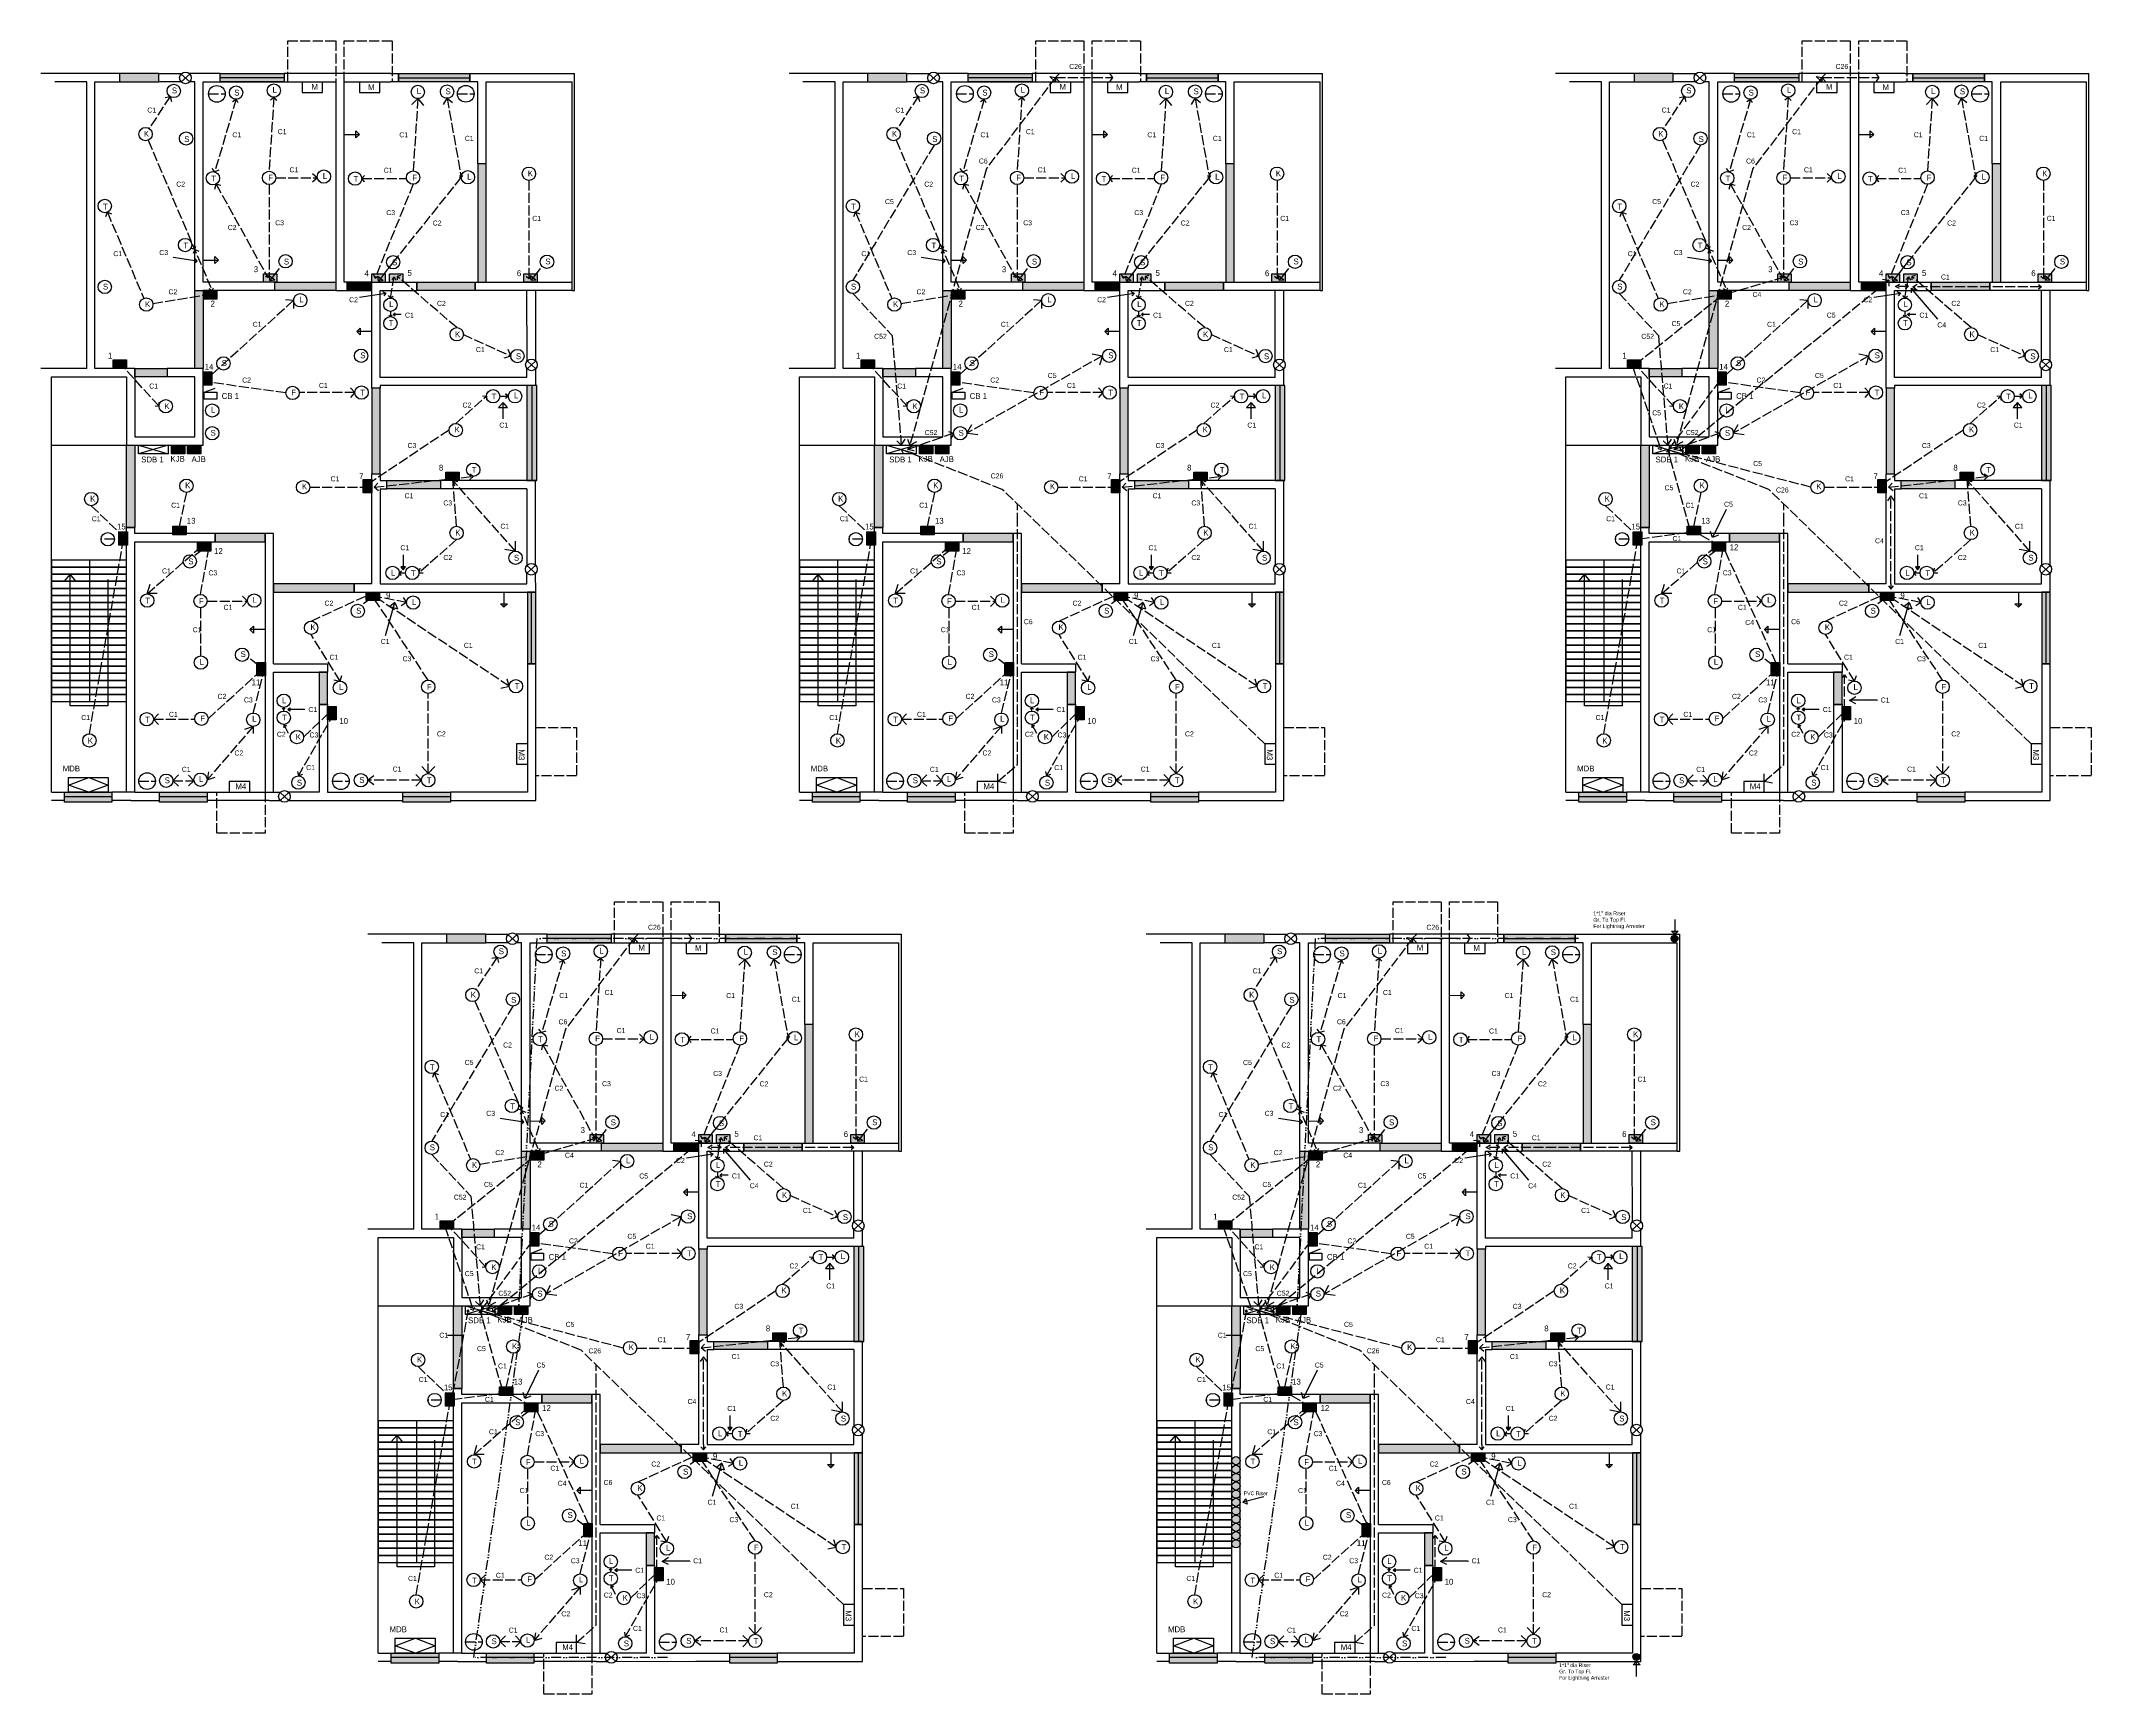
# Model space of a CAD drawing. Header units: inches. Extents: x -1144 to 1313, y -903 to 1079.
import ezdxf

# ---------------------------------------------------------------- set-up
doc = ezdxf.new("R2010")
doc.units = ezdxf.units.IN
doc.header["$MEASUREMENT"] = 0
doc.linetypes.add('ACAD_ISO02W100', pattern=[15, 12, -3])
doc.linetypes.add('ACAD_ISO12W100', pattern=[21, 12, -3, 0, -3, 0, -3])
for name, color, linetype in [('Layer1', 7, 'ACAD_ISO02W100'), ('Layer2', 92, 'ACAD_ISO02W100'), ('Layer3', 10, 'ACAD_ISO02W100'), ('Layer4', 10, 'Continuous'), ('Layer5', 130, 'Continuous'), ('Layer6', 130, 'ACAD_ISO02W100'), ('Layer7', 172, 'ACAD_ISO12W100')]:
    doc.layers.add(name, color=color, linetype=linetype)

# ---------------------------------------------------------------- blocks, each defined once
blk = doc.blocks.new('trt')
for p, q in [((-42.5, 70.6), (-32.1, 61.2)), ((-32.1, 70.6), (-42.5, 61.2))]:
    blk.add_line(p, q)
blk.add_circle((-37.3, 65.9), 7)
blk = doc.blocks.new('M3')
for p, q in [((240.7, 67.9), (227.9, 67.9)), ((227.9, 67.9), (227.9, 43.4)), ((227.9, 43.4), (240.7, 43.4))]:
    blk.add_line(p, q)
blk = doc.blocks.new('dah')
at = {"layer": 'Layer1'}
for p, q in [((-40.9, -33.6), (-40.9, 15.5)), ((16.7, 15.5), (16.7, -33.6)), ((16.7, -33.6), (-40.9, -33.6))]:
    blk.add_line(p, q, dxfattribs=at)
blk = doc.blocks.new('MDB')
for p, q in [((-106.4, -13), (-82.1, -3.8)), ((-82.1, -21.6), (-106.4, -13)), ((-82.1, -3.8), (-58.6, -13)), ((-58.6, -13), (-82.1, -21.6))]:
    blk.add_line(p, q)
blk.add_lwpolyline([(-106.4, -3.8), (-58.6, -3.8), (-58.6, -21.6), (-106.4, -21.6)], close=True)
blk = doc.blocks.new('bb')
blk.add_circle((112.1, 28.2), 10)
at = {"layer": 'Layer1'}
blk.add_line((102.1, 28.2), (122.1, 28.2), dxfattribs=at)
blk = doc.blocks.new('arrow')
for p, q in [((216.6, 255.5), (216.6, 237.4)), ((216.6, 237.4), (212.5, 241.5)), ((212.5, 241.5), (220.7, 241.5)), ((216.6, 237.4), (220.7, 241.5))]:
    blk.add_line(p, q)
blk = doc.blocks.new('zx')
blk.add_line((-32.3, 499.2), (-19, 504.1))
blk.add_lwpolyline([(-32.3, 499.2), (-17.3, 499.2), (-17.3, 490.8), (-32.3, 490.8)], close=True)

msp = doc.modelspace()

# ---------------------------------------------------------------- hatches: boundary and pattern name
for color, points in [(121, [(-1049.8, 1029.6), (-1002.7, 1029.6), (-1002.7, 1039.8), (-1049.8, 1039.8)]), (121, [(-852.4, 1029.6), (-929.2, 1029.6), (-929.2, 1039.8), (-852.4, 1039.8)]), (121, [(-715.5, 1039.8), (-629.8, 1039.8), (-629.8, 1029.6), (-715.5, 1029.6)]), (121, [(-153.2, 1029.6), (-106.1, 1029.6), (-106.1, 1039.8), (-153.2, 1039.8)]), (121, [(44.2, 1029.6), (-32.6, 1029.6), (-32.6, 1039.8), (44.2, 1039.8)]), (121, [(181.1, 1039.8), (266.8, 1039.8), (266.8, 1029.6), (181.1, 1029.6)]), (121, [(765.4, 1029.6), (812.5, 1029.6), (812.5, 1039.8), (765.4, 1039.8)]), (121, [(962.8, 1029.6), (886, 1029.6), (886, 1039.8), (962.8, 1039.8)]), (121, [(1099.6, 1039.8), (1185.3, 1039.8), (1185.3, 1029.6), (1099.6, 1029.6)]), (44, [(-620.4, 789.5), (-610.3, 789.5), (-610.3, 931.5), (-620.4, 931.5)]), (44, [(276.2, 789.5), (286.3, 789.5), (286.3, 931.5), (276.2, 931.5)]), (44, [(1194.7, 789.5), (1204.9, 789.5), (1204.9, 931.5), (1194.7, 931.5)]), (44, [(-747.5, 789.5), (-777.5, 789.5), (-777.5, 779.8), (-747.5, 779.8)]), (44, [(-693.5, 789.5), (-623.4, 789.5), (-623.4, 779.8), (-693.5, 779.8)]), (44, [(149.1, 789.5), (119.1, 789.5), (119.1, 779.8), (149.1, 779.8)]), (44, [(203.1, 789.5), (273.2, 789.5), (273.2, 779.8), (203.1, 779.8)]), (44, [(1067.7, 789.5), (1037.7, 789.5), (1037.7, 779.8), (1067.7, 779.8)]), (44, [(1121.7, 789.5), (1191.7, 789.5), (1191.7, 779.8), (1121.7, 779.8)]), (8, [(-933.2, 779.5), (-933.2, 769.2), (-949.2, 769.2), (-949.2, 779.5)]), (8, [(-36.6, 779.5), (-36.6, 769.2), (-52.6, 769.2), (-52.6, 779.5)]), (8, [(881.9, 779.5), (881.9, 769.2), (865.9, 769.2), (865.9, 779.5)]), (8, [(-1041.5, 696.5), (-1041.5, 686.2), (-1057.5, 686.2), (-1057.5, 696.5)]), (8, [(-144.8, 696.5), (-144.8, 686.2), (-160.8, 686.2), (-160.8, 696.5)]), (8, [(773.7, 696.5), (773.7, 686.2), (757.7, 686.2), (757.7, 696.5)]), (44, [(-1031.5, 686.2), (-992.6, 686.2), (-992.6, 676.2), (-1031.5, 676.2)]), (8, [(-949.5, 682.2), (-939.2, 682.2), (-939.2, 666.2), (-949.5, 666.2)]), (131, [(-561.5, 551.8), (-549.7, 551.8), (-549.7, 665.8), (-561.5, 665.8)]), (44, [(-134.9, 686.2), (-96, 686.2), (-96, 676.2), (-134.9, 676.2)]), (8, [(-52.9, 682.2), (-42.6, 682.2), (-42.6, 666.2), (-52.9, 666.2)]), (131, [(335.1, 551.8), (347, 551.8), (347, 665.8), (335.1, 665.8)]), (44, [(783.7, 686.2), (822.6, 686.2), (822.6, 676.2), (783.7, 676.2)]), (8, [(865.7, 682.2), (876, 682.2), (876, 666.2), (865.7, 666.2)]), (131, [(1253.7, 551.8), (1265.5, 551.8), (1265.5, 665.8), (1253.7, 665.8)]), (44, [(-747.5, 559.8), (-737.5, 559.8), (-737.5, 662.5), (-747.5, 662.5)]), (44, [(149.1, 559.8), (159.1, 559.8), (159.1, 662.5), (149.1, 662.5)]), (44, [(1067.7, 559.8), (1077.7, 559.8), (1077.7, 662.5), (1067.7, 662.5)]), (44, [(-1041.5, 594.2), (-1031.5, 594.2), (-1031.5, 495.4), (-1041.5, 495.4)]), (64, [(-971.7, 594.2), (-971.7, 583.9), (-987.7, 583.9), (-987.7, 594.2)]), (131, [(-952.3, 594.2), (-952.3, 583.9), (-968.3, 583.9), (-968.3, 594.2)]), (44, [(-144.9, 594.2), (-134.9, 594.2), (-134.9, 495.4), (-144.9, 495.4)]), (64, [(-75.1, 594.2), (-75.1, 583.9), (-91.1, 583.9), (-91.1, 594.2)]), (131, [(-55.7, 594.2), (-55.7, 583.9), (-71.7, 583.9), (-71.7, 594.2)]), (44, [(773.7, 594.2), (783.7, 594.2), (783.7, 495.4), (773.7, 495.4)]), (64, [(843.4, 594.2), (843.4, 583.9), (827.4, 583.9), (827.4, 594.2)]), (131, [(862.9, 594.2), (862.9, 583.9), (846.9, 583.9), (846.9, 594.2)]), (8, [(-757.7, 553.1), (-747.4, 553.1), (-747.4, 537.1), (-757.7, 537.1)]), (44, [(-729.5, 551.8), (-665.2, 551.8), (-665.2, 542), (-729.5, 542)]), (8, [(-642.8, 562), (-642.8, 551.8), (-658.8, 551.8), (-658.8, 562)]), (8, [(139, 553.1), (149.2, 553.1), (149.2, 537.1), (139, 537.1)]), (44, [(167.1, 551.8), (231.4, 551.8), (231.4, 542), (167.1, 542)]), (8, [(253.8, 562), (253.8, 551.8), (237.8, 551.8), (237.8, 562)]), (8, [(1057.5, 553.1), (1067.8, 553.1), (1067.8, 537.1), (1057.5, 537.1)]), (44, [(1085.7, 551.8), (1150, 551.8), (1150, 542), (1085.7, 542)]), (8, [(1172.4, 562), (1172.4, 551.8), (1156.4, 551.8), (1156.4, 562)]), (8, [(-970.1, 497.2), (-970.1, 486.9), (-986.1, 486.9), (-986.1, 497.2)]), (8, [(-970.1, 497.2), (-970.1, 486.9), (-986.1, 486.9), (-986.1, 497.2)]), (8, [(-73.4, 497.2), (-73.4, 486.9), (-89.4, 486.9), (-89.4, 497.2)]), (8, [(-73.4, 497.2), (-73.4, 486.9), (-89.4, 486.9), (-89.4, 497.2)]), (8, [(845.1, 497.2), (845.1, 486.9), (829.1, 486.9), (829.1, 497.2)]), (8, [(845.1, 497.2), (845.1, 486.9), (829.1, 486.9), (829.1, 497.2)]), (8, [(-1050.8, 490.3), (-1040.5, 490.3), (-1040.5, 474.3), (-1050.8, 474.3)]), (8, [(-940.3, 477.5), (-940.3, 467.2), (-956.3, 467.2), (-956.3, 477.5)]), (54, [(-875.5, 488.2), (-935.4, 488.2), (-935.4, 478.2), (-875.5, 478.2)]), (44, [(-875.5, 488.2), (-935.4, 488.2), (-935.4, 478.2), (-875.5, 478.2)]), (8, [(-154.2, 490.3), (-143.9, 490.3), (-143.9, 474.3), (-154.2, 474.3)]), (8, [(-43.7, 477.5), (-43.7, 467.2), (-59.7, 467.2), (-59.7, 477.5)]), (54, [(21.1, 488.2), (-38.8, 488.2), (-38.8, 478.2), (21.1, 478.2)]), (44, [(21.1, 488.2), (-38.8, 488.2), (-38.8, 478.2), (21.1, 478.2)]), (8, [(764.4, 490.3), (774.6, 490.3), (774.6, 474.3), (764.4, 474.3)]), (8, [(874.9, 477.5), (874.9, 467.2), (858.9, 467.2), (858.9, 477.5)]), (54, [(939.7, 488.2), (879.8, 488.2), (879.8, 478.2), (939.7, 478.2)]), (44, [(939.7, 488.2), (879.8, 488.2), (879.8, 478.2), (939.7, 478.2)]), (46, [(-768.5, 428.2), (-865.5, 428.2), (-865.5, 418.2), (-768.5, 418.2)]), (8, [(-738.2, 418.2), (-738.2, 407.9), (-754.2, 407.9), (-754.2, 418.2)]), (131, [(-561, 332.2), (-551, 332.2), (-551, 418.2), (-561, 418.2)]), (46, [(128.1, 428.2), (31.1, 428.2), (31.1, 418.2), (128.1, 418.2)]), (8, [(158.4, 418.2), (158.4, 407.9), (142.4, 407.9), (142.4, 418.2)]), (131, [(335.6, 332.2), (345.6, 332.2), (345.6, 418.2), (335.6, 418.2)]), (46, [(1046.7, 428.2), (949.7, 428.2), (949.7, 418.2), (1046.7, 418.2)]), (8, [(1077, 418.2), (1077, 407.9), (1061, 407.9), (1061, 418.2)]), (131, [(1254.1, 332.2), (1264.1, 332.2), (1264.1, 418.2), (1254.1, 418.2)]), (8, [(-885.3, 333.7), (-875, 333.7), (-875, 317.7), (-885.3, 317.7)]), (46, [(-810.5, 283.3), (-800.5, 283.3), (-800.5, 322.2), (-810.5, 322.2)]), (8, [(11.3, 333.7), (21.6, 333.7), (21.6, 317.7), (11.3, 317.7)]), (46, [(86.1, 283.3), (96.1, 283.3), (96.1, 322.2), (86.1, 322.2)]), (8, [(929.9, 333.7), (940.1, 333.7), (940.1, 317.7), (929.9, 317.7)]), (46, [(1004.7, 283.3), (1014.7, 283.3), (1014.7, 322.2), (1004.7, 322.2)]), (9, [(-800.5, 280.9), (-790.2, 280.9), (-790.2, 264.9), (-800.5, 264.9)]), (8, [(-800.5, 280.9), (-790.2, 280.9), (-790.2, 264.9), (-800.5, 264.9)]), (9, [(96.1, 280.9), (106.4, 280.9), (106.4, 264.9), (96.1, 264.9)]), (8, [(96.1, 280.9), (106.4, 280.9), (106.4, 264.9), (96.1, 264.9)]), (9, [(1014.7, 280.9), (1025, 280.9), (1025, 264.9), (1014.7, 264.9)]), (8, [(1014.7, 280.9), (1025, 280.9), (1025, 264.9), (1014.7, 264.9)]), (121, [(-1116, 178.2), (-1059, 178.2), (-1059, 166.4), (-1116, 166.4)]), (121, [(-1001.9, 178.2), (-944.9, 178.2), (-944.9, 166.4), (-1001.9, 166.4)]), (121, [(-710.3, 178.2), (-653.3, 178.2), (-653.3, 166.4), (-710.3, 166.4)]), (121, [(-219.4, 178.2), (-162.4, 178.2), (-162.4, 166.4), (-219.4, 166.4)]), (121, [(-105.3, 178.2), (-48.2, 178.2), (-48.2, 166.4), (-105.3, 166.4)]), (121, [(186.3, 178.2), (243.3, 178.2), (243.3, 166.4), (186.3, 166.4)]), (121, [(699.2, 178.2), (756.2, 178.2), (756.2, 166.4), (699.2, 166.4)]), (121, [(813.3, 178.2), (870.3, 178.2), (870.3, 166.4), (813.3, 166.4)]), (121, [(1104.9, 178.2), (1161.9, 178.2), (1161.9, 166.4), (1104.9, 166.4)]), (121, [(-658, -2.1), (-610.9, -2.1), (-610.9, 8), (-658, 8)]), (121, [(-460.6, -2.1), (-537.4, -2.1), (-537.4, 8), (-460.6, 8)]), (121, [(-323.7, 8), (-238, 8), (-238, -2.1), (-323.7, -2.1)]), (121, [(275, -2.1), (322.1, -2.1), (322.1, 8), (275, 8)]), (121, [(472.3, -2.1), (395.6, -2.1), (395.6, 8), (472.3, 8)]), (121, [(609.2, 8), (694.9, 8), (694.9, -2.1), (609.2, -2.1)]), (44, [(-228.6, -242.3), (-218.5, -242.3), (-218.5, -100.3), (-228.6, -100.3)]), (44, [(704.3, -242.3), (714.4, -242.3), (714.4, -100.3), (704.3, -100.3)]), (44, [(-355.7, -242.3), (-385.7, -242.3), (-385.7, -252), (-355.7, -252)]), (44, [(-301.7, -242.3), (-231.6, -242.3), (-231.6, -252), (-301.7, -252)]), (44, [(577.3, -242.3), (547.3, -242.3), (547.3, -252), (577.3, -252)]), (44, [(631.2, -242.3), (701.3, -242.3), (701.3, -252), (631.2, -252)]), (8, [(-541.4, -252.3), (-541.4, -262.6), (-557.4, -262.6), (-557.4, -252.3)]), (8, [(391.5, -252.3), (391.5, -262.6), (375.5, -262.6), (375.5, -252.3)]), (8, [(-649.7, -335.3), (-649.7, -345.5), (-665.7, -345.5), (-665.7, -335.3)]), (8, [(283.3, -335.3), (283.3, -345.5), (267.3, -345.5), (267.3, -335.3)]), (44, [(-639.7, -345.5), (-600.8, -345.5), (-600.8, -355.5), (-639.7, -355.5)]), (8, [(-557.7, -349.6), (-547.4, -349.6), (-547.4, -365.6), (-557.7, -365.6)]), (131, [(-169.7, -480), (-157.9, -480), (-157.9, -366), (-169.7, -366)]), (44, [(293.3, -345.5), (332.1, -345.5), (332.1, -355.5), (293.3, -355.5)]), (8, [(375.3, -349.6), (385.6, -349.6), (385.6, -365.6), (375.3, -365.6)]), (131, [(763.3, -480), (775.1, -480), (775.1, -366), (763.3, -366)]), (44, [(-355.7, -472), (-345.7, -472), (-345.7, -369.3), (-355.7, -369.3)]), (44, [(577.3, -472), (587.3, -472), (587.3, -369.3), (577.3, -369.3)]), (44, [(-649.7, -437.5), (-639.7, -437.5), (-639.7, -536.3), (-649.7, -536.3)]), (64, [(-579.9, -437.5), (-579.9, -447.8), (-595.9, -447.8), (-595.9, -437.5)]), (131, [(-560.5, -437.5), (-560.5, -447.8), (-576.5, -447.8), (-576.5, -437.5)]), (44, [(283.3, -437.5), (293.3, -437.5), (293.3, -536.3), (283.3, -536.3)]), (64, [(353, -437.5), (353, -447.8), (337, -447.8), (337, -437.5)]), (131, [(372.5, -437.5), (372.5, -447.8), (356.5, -447.8), (356.5, -437.5)]), (8, [(-365.9, -478.7), (-355.6, -478.7), (-355.6, -494.7), (-365.9, -494.7)]), (44, [(-337.7, -480), (-273.4, -480), (-273.4, -489.8), (-337.7, -489.8)]), (8, [(-251, -469.7), (-251, -480), (-267, -480), (-267, -469.7)]), (8, [(567.1, -478.7), (577.4, -478.7), (577.4, -494.7), (567.1, -494.7)]), (44, [(595.3, -480), (659.6, -480), (659.6, -489.8), (595.3, -489.8)]), (8, [(681.9, -469.7), (681.9, -480), (665.9, -480), (665.9, -469.7)]), (8, [(-578.3, -534.5), (-578.3, -544.8), (-594.3, -544.8), (-594.3, -534.5)]), (8, [(-578.3, -534.5), (-578.3, -544.8), (-594.3, -544.8), (-594.3, -534.5)]), (8, [(354.7, -534.5), (354.7, -544.8), (338.7, -544.8), (338.7, -534.5)]), (8, [(354.7, -534.5), (354.7, -544.8), (338.7, -544.8), (338.7, -534.5)]), (8, [(-659, -541.5), (-648.7, -541.5), (-648.7, -557.5), (-659, -557.5)]), (8, [(-548.5, -554.2), (-548.5, -564.5), (-564.5, -564.5), (-564.5, -554.2)]), (54, [(-483.7, -543.5), (-543.6, -543.5), (-543.6, -553.5), (-483.7, -553.5)]), (44, [(-483.7, -543.5), (-543.6, -543.5), (-543.6, -553.5), (-483.7, -553.5)]), (8, [(274, -541.5), (284.2, -541.5), (284.2, -557.5), (274, -557.5)]), (8, [(384.4, -554.2), (384.4, -564.5), (368.5, -564.5), (368.5, -554.2)]), (54, [(449.3, -543.5), (389.3, -543.5), (389.3, -553.5), (449.3, -553.5)]), (44, [(449.3, -543.5), (389.3, -543.5), (389.3, -553.5), (449.3, -553.5)]), (46, [(-376.7, -603.5), (-473.7, -603.5), (-473.7, -613.5), (-376.7, -613.5)]), (8, [(-346.4, -613.5), (-346.4, -623.8), (-362.4, -623.8), (-362.4, -613.5)]), (131, [(-169.2, -699.5), (-159.2, -699.5), (-159.2, -613.5), (-169.2, -613.5)]), (46, [(556.3, -603.5), (459.3, -603.5), (459.3, -613.5), (556.3, -613.5)]), (8, [(586.6, -613.5), (586.6, -623.8), (570.6, -623.8), (570.6, -613.5)]), (131, [(763.7, -699.5), (773.7, -699.5), (773.7, -613.5), (763.7, -613.5)]), (8, [(-493.5, -698.1), (-483.2, -698.1), (-483.2, -714.1), (-493.5, -714.1)]), (46, [(-418.7, -748.4), (-408.7, -748.4), (-408.7, -709.5), (-418.7, -709.5)]), (8, [(439.5, -698.1), (449.7, -698.1), (449.7, -714.1), (439.5, -714.1)]), (46, [(514.3, -748.4), (524.3, -748.4), (524.3, -709.5), (514.3, -709.5)]), (9, [(-408.7, -750.9), (-398.4, -750.9), (-398.4, -766.9), (-408.7, -766.9)]), (8, [(-408.7, -750.9), (-398.4, -750.9), (-398.4, -766.9), (-408.7, -766.9)]), (9, [(524.3, -750.9), (534.6, -750.9), (534.6, -766.9), (524.3, -766.9)]), (8, [(524.3, -750.9), (534.6, -750.9), (534.6, -766.9), (524.3, -766.9)]), (121, [(-724.2, -853.5), (-667.2, -853.5), (-667.2, -865.4), (-724.2, -865.4)]), (121, [(-610.1, -853.5), (-553.1, -853.5), (-553.1, -865.4), (-610.1, -865.4)]), (121, [(-318.5, -853.5), (-261.5, -853.5), (-261.5, -865.4), (-318.5, -865.4)]), (121, [(208.8, -853.5), (265.8, -853.5), (265.8, -865.4), (208.8, -865.4)]), (121, [(322.9, -853.5), (379.9, -853.5), (379.9, -865.4), (322.9, -865.4)]), (121, [(614.5, -853.5), (671.5, -853.5), (671.5, -865.4), (614.5, -865.4)])]:
    msp.add_hatch(color=color).paths.add_polyline_path(points)
h = msp.add_hatch(color=44)
h.paths.add_polyline_path([(-949.5, 686.2), (-959.8, 686.2), (-959.8, 779.8), (-949.5, 779.8)])
h.paths.add_polyline_path([(-790.5, 779.8), (-863.8, 779.8), (-863.8, 789.5), (-790.5, 789.5)])
h = msp.add_hatch(color=8)
h.paths.add_polyline_path([(-861.5, 799.7), (-861.5, 789.5), (-877.5, 789.5), (-877.5, 799.7)])
h.paths.add_polyline_path([(-731.4, 799.7), (-731.4, 789.4), (-747.4, 789.4), (-747.4, 799.7)])
h.paths.add_polyline_path([(-710.3, 799.7), (-710.3, 789.4), (-726.3, 789.4), (-726.3, 799.7)])
h.paths.add_polyline_path([(-549.2, 799.7), (-549.2, 789.5), (-565.2, 789.5), (-565.2, 799.7)])
h = msp.add_hatch(color=44)
h.paths.add_polyline_path([(-52.9, 686.2), (-63.2, 686.2), (-63.2, 779.8), (-52.9, 779.8)])
h.paths.add_polyline_path([(106.1, 779.8), (32.8, 779.8), (32.8, 789.5), (106.1, 789.5)])
h = msp.add_hatch(color=8)
h.paths.add_polyline_path([(35.1, 799.7), (35.1, 789.5), (19.1, 789.5), (19.1, 799.7)])
h.paths.add_polyline_path([(165.2, 799.7), (165.2, 789.4), (149.2, 789.4), (149.2, 799.7)])
h.paths.add_polyline_path([(186.3, 799.7), (186.3, 789.4), (170.3, 789.4), (170.3, 799.7)])
h.paths.add_polyline_path([(347.4, 799.7), (347.4, 789.5), (331.4, 789.5), (331.4, 799.7)])
h = msp.add_hatch(color=44)
h.paths.add_polyline_path([(865.7, 686.2), (855.4, 686.2), (855.4, 779.8), (865.7, 779.8)])
h.paths.add_polyline_path([(1024.6, 779.8), (951.4, 779.8), (951.4, 789.5), (1024.6, 789.5)])
h = msp.add_hatch(color=8)
h.paths.add_polyline_path([(953.7, 799.7), (953.7, 789.5), (937.7, 789.5), (937.7, 799.7)])
h.paths.add_polyline_path([(1083.7, 799.7), (1083.7, 789.4), (1067.7, 789.4), (1067.7, 799.7)])
h.paths.add_polyline_path([(1104.8, 799.7), (1104.8, 789.4), (1088.8, 789.4), (1088.8, 799.7)])
h.paths.add_polyline_path([(1266, 799.7), (1266, 789.5), (1250, 789.5), (1250, 799.7)])
h = msp.add_hatch(color=5)
edge = h.paths.add_edge_path()
edge.add_arc((814, 2.9), 4.11, 0, 360)
h = msp.add_hatch(color=44)
h.paths.add_polyline_path([(-557.7, -345.5), (-568, -345.5), (-568, -252), (-557.7, -252)])
h.paths.add_polyline_path([(-398.7, -252), (-472, -252), (-472, -242.3), (-398.7, -242.3)])
h = msp.add_hatch(color=8)
h.paths.add_polyline_path([(-469.7, -232), (-469.7, -242.3), (-485.7, -242.3), (-485.7, -232)])
h.paths.add_polyline_path([(-339.6, -232), (-339.6, -242.3), (-355.6, -242.3), (-355.6, -232)])
h.paths.add_polyline_path([(-318.5, -232), (-318.5, -242.3), (-334.5, -242.3), (-334.5, -232)])
h.paths.add_polyline_path([(-157.4, -232), (-157.4, -242.3), (-173.4, -242.3), (-173.4, -232)])
h = msp.add_hatch(color=44)
h.paths.add_polyline_path([(375.3, -345.5), (365, -345.5), (365, -252), (375.3, -252)])
h.paths.add_polyline_path([(534.2, -252), (461, -252), (461, -242.3), (534.2, -242.3)])
h = msp.add_hatch(color=8)
h.paths.add_polyline_path([(463.3, -232), (463.3, -242.3), (447.3, -242.3), (447.3, -232)])
h.paths.add_polyline_path([(593.3, -232), (593.3, -242.3), (577.3, -242.3), (577.3, -232)])
h.paths.add_polyline_path([(614.4, -232), (614.4, -242.3), (598.4, -242.3), (598.4, -232)])
h.paths.add_polyline_path([(775.6, -232), (775.6, -242.3), (759.6, -242.3), (759.6, -232)])
h = msp.add_hatch(color=11)
edge = h.paths.add_edge_path()
edge.add_arc((288.4, -622.9), 4.91, 0, 360)
edge = h.paths.add_edge_path()
edge.add_arc((288.4, -633.3), 4.91, 0, 360)
edge = h.paths.add_edge_path()
edge.add_arc((288.4, -643.1), 4.91, 0, 360)
edge = h.paths.add_edge_path()
edge.add_arc((288.4, -653.2), 4.91, 0, 360)
edge = h.paths.add_edge_path()
edge.add_arc((288.4, -663), 4.91, 0, 360)
edge = h.paths.add_edge_path()
edge.add_arc((288.4, -672.9), 4.91, 0, 360)
edge = h.paths.add_edge_path()
edge.add_arc((288.4, -683), 4.91, 0, 360)
edge = h.paths.add_edge_path()
edge.add_arc((288.4, -693), 4.91, 0, 360)
edge = h.paths.add_edge_path()
edge.add_arc((288.4, -702.8), 4.91, 0, 360)
edge = h.paths.add_edge_path()
edge.add_arc((288.4, -712.7), 4.91, 0, 360)
edge = h.paths.add_edge_path()
edge.add_arc((288.4, -722.5), 4.91, 0, 360)
h = msp.add_hatch(color=5)
edge = h.paths.add_edge_path()
edge.add_arc((768.1, -858.1), 4.11, 0, 360)

# ---------------------------------------------------------------- linework, layer by layer
for p, q in [((-1049.8, 1039.8), (-1144, 1039.8)), ((-1002.7, 1039.8), (-975.3, 1039.8)), ((-929.2, 1039.8), (-966.4, 1039.8)), ((-852.4, 1034.7), (-929.2, 1034.7)), ((-844.5, 1039.8), (-852.4, 1039.8)), ((-790.5, 1039.8), (-844.5, 1039.8)), ((-724.9, 1039.8), (-790.5, 1039.8)), ((-724.9, 1039.8), (-715.5, 1039.8)), ((-715.5, 1039.8), (-715.5, 1029.6)), ((-715.5, 1034.7), (-629.8, 1034.7)), ((-629.8, 1029.6), (-629.8, 1039.8)), ((-629.8, 1039.8), (-504.5, 1039.8)), ((-504.5, 779.8), (-504.5, 1039.8)), ((-153.2, 1039.8), (-247.4, 1039.8)), ((-106.1, 1039.8), (-78.7, 1039.8)), ((-32.6, 1039.8), (-69.8, 1039.8)), ((44.2, 1034.7), (-32.6, 1034.7)), ((52.1, 1039.8), (44.2, 1039.8)), ((106.1, 1039.8), (52.1, 1039.8)), ((171.7, 1039.8), (106.1, 1039.8)), ((171.7, 1039.8), (181.1, 1039.8)), ((181.1, 1039.8), (181.1, 1029.6)), ((181.1, 1034.7), (266.8, 1034.7)), ((266.8, 1029.6), (266.8, 1039.8)), ((266.8, 1039.8), (392.1, 1039.8)), ((392.1, 779.8), (392.1, 1039.8)), ((765.4, 1039.8), (671.2, 1039.8)), ((812.5, 1039.8), (839.9, 1039.8)), ((886, 1039.8), (848.8, 1039.8)), ((962.8, 1034.7), (886, 1034.7)), ((970.7, 1039.8), (962.8, 1039.8)), ((1024.6, 1039.8), (970.7, 1039.8)), ((1090.3, 1039.8), (1024.6, 1039.8)), ((1090.3, 1039.8), (1099.6, 1039.8)), ((1099.6, 1039.8), (1099.6, 1029.6)), ((1099.6, 1034.7), (1185.3, 1034.7)), ((1185.3, 1029.6), (1185.3, 1039.8)), ((1185.3, 1039.8), (1310.6, 1039.8)), ((1310.6, 779.8), (1310.6, 1039.8)), ((-1088.9, 1029.6), (-1127.3, 1029.6)), ((-1088.9, 921.2), (-1088.9, 1029.6)), ((-1079.3, 921.2), (-1079.3, 1029.6)), ((-1079.3, 1029.6), (-1049.8, 1029.6)), ((-976, 1029.6), (-1002.7, 1029.6)), ((-995.3, 1011), (-989.2, 1012.2)), ((-995.3, 1011), (-995.3, 1011)), ((-989.2, 1012.2), (-987.5, 1006)), ((-959.8, 1029.6), (-965.7, 1029.6)), ((-959.8, 779.8), (-959.8, 1029.6)), ((-949.5, 789.5), (-949.5, 1029.6)), ((-949.5, 1029.6), (-790.5, 1029.6)), ((-914.4, 1006.3), (-910.1, 1008.8)), ((-910.1, 1008.8), (-908, 1004.8)), ((-868.8, 1008.2), (-864.9, 1011.3)), ((-868.8, 1008.2), (-868.8, 1008.2)), ((-864.9, 1011.3), (-861.6, 1007.3)), ((-790.5, 1029.6), (-790.5, 779.8)), ((-780.5, 789.5), (-780.5, 1029.6)), ((-780.5, 1029.6), (-724.9, 1029.6)), ((-715.5, 1029.6), (-724.9, 1029.6)), ((-699.4, 1002.6), (-692.3, 1009.6)), ((-692.3, 1009.6), (-685.7, 1001.2)), ((-661.4, 1002.5), (-657.3, 1010)), ((-657.3, 1010), (-650.8, 1004.8)), ((-620.4, 1029.6), (-629.8, 1029.6)), ((-620.4, 931.5), (-620.4, 1029.6)), ((-610.3, 931.5), (-610.3, 1029.6)), ((-610.3, 1029.6), (-507.5, 1029.6)), ((-507.5, 779.8), (-507.5, 1029.6)), ((-192.2, 1029.6), (-230.7, 1029.6)), ((-192.2, 921.2), (-192.2, 1029.6)), ((-182.6, 921.2), (-182.6, 1029.6)), ((-182.6, 1029.6), (-153.2, 1029.6)), ((-79.4, 1029.6), (-106.1, 1029.6)), ((-98.7, 1011), (-92.6, 1012.2)), ((-98.7, 1011), (-98.7, 1011)), ((-92.6, 1012.2), (-90.9, 1006)), ((-63.2, 1029.6), (-69.1, 1029.6)), ((-63.2, 779.8), (-63.2, 1029.6)), ((-52.9, 789.5), (-52.9, 1029.6)), ((-52.9, 1029.6), (106.1, 1029.6)), ((-17.8, 1006.3), (-13.5, 1008.8)), ((-13.5, 1008.8), (-11.4, 1004.8)), ((27.8, 1008.2), (31.7, 1011.3)), ((27.8, 1008.2), (27.8, 1008.2)), ((31.7, 1011.3), (35, 1007.3)), ((106.1, 1029.6), (106.1, 779.8)), ((116.1, 789.5), (116.1, 1029.6)), ((116.1, 1029.6), (171.7, 1029.6)), ((181.1, 1029.6), (171.7, 1029.6)), ((197.2, 1002.6), (204.4, 1009.6)), ((204.4, 1009.6), (210.9, 1001.2)), ((235.2, 1002.5), (239.3, 1010)), ((239.3, 1010), (245.8, 1004.8)), ((276.2, 1029.6), (266.8, 1029.6)), ((276.2, 931.5), (276.2, 1029.6)), ((286.3, 931.5), (286.3, 1029.6)), ((286.3, 1029.6), (389.1, 1029.6)), ((389.1, 779.8), (389.1, 1029.6)), ((726.3, 1029.6), (687.9, 1029.6)), ((726.3, 921.2), (726.3, 1029.6)), ((735.9, 921.2), (735.9, 1029.6)), ((735.9, 1029.6), (765.4, 1029.6)), ((839.1, 1029.6), (812.5, 1029.6)), ((819.8, 1011), (825.9, 1012.2)), ((819.8, 1011), (819.8, 1011)), ((825.9, 1012.2), (827.7, 1006)), ((855.4, 1029.6), (849.5, 1029.6)), ((855.4, 779.8), (855.4, 1029.6)), ((865.7, 789.5), (865.7, 1029.6)), ((865.7, 1029.6), (1024.6, 1029.6)), ((900.8, 1006.3), (905.1, 1008.8)), ((905.1, 1008.8), (907.2, 1004.8)), ((946.3, 1008.2), (950.3, 1011.3)), ((946.3, 1008.2), (946.3, 1008.2)), ((950.3, 1011.3), (953.6, 1007.3)), ((1024.6, 1029.6), (1024.6, 779.8)), ((1034.7, 789.5), (1034.7, 1029.6)), ((1034.7, 1029.6), (1090.3, 1029.6)), ((1099.6, 1029.6), (1090.3, 1029.6)), ((1115.8, 1002.6), (1122.9, 1009.6)), ((1122.9, 1009.6), (1129.4, 1001.2)), ((1153.8, 1002.5), (1157.8, 1010)), ((1157.8, 1010), (1164.3, 1004.8)), ((1194.7, 1029.6), (1185.3, 1029.6)), ((1194.7, 931.5), (1194.7, 1029.6)), ((1204.9, 931.5), (1204.9, 1029.6)), ((1204.9, 1029.6), (1307.6, 1029.6)), ((1307.6, 779.8), (1307.6, 1029.6)), ((-914.4, 1006.3), (-914.4, 1006.3)), ((-699.4, 1002.8), (-699.4, 1002.6)), ((-661.4, 1002.5), (-661.4, 1002.5)), ((-17.8, 1006.3), (-17.8, 1006.3)), ((197.2, 1002.8), (197.2, 1002.6)), ((235.2, 1002.5), (235.2, 1002.5)), ((900.8, 1006.3), (900.8, 1006.3)), ((1115.8, 1002.8), (1115.8, 1002.6)), ((1153.8, 1002.5), (1153.8, 1002.5)), ((-1088.9, 686.2), (-1088.9, 921.2)), ((-1079.3, 686.2), (-1079.3, 921.2)), ((-935.7, 921.8), (-939, 926)), ((-930.7, 923.7), (-935.7, 921.8)), ((-930.7, 923.7), (-930.7, 923.7)), ((-818.4, 919.9), (-818.4, 919.9)), ((-818.4, 919.9), (-812.7, 914.6)), ((-812.7, 914.6), (-818.4, 909.4)), ((-759.5, 913.7), (-756.4, 917.5)), ((-756.4, 910), (-759.5, 913.7)), ((-756.4, 910), (-756.4, 910)), ((-640.3, 915.4), (-642.3, 916.9)), ((-642.2, 914.6), (-640.3, 915.4)), ((-641.4, 914.9), (-641.4, 914.9)), ((-640.5, 913.3), (-640.3, 915.4)), ((-640.4, 914.3), (-640.4, 914.3)), ((-638.8, 917.6), (-640.3, 915.4)), ((-638.8, 917.6), (-638.8, 917.6)), ((-192.2, 686.2), (-192.2, 921.2)), ((-182.6, 686.2), (-182.6, 921.2)), ((-39.1, 921.8), (-42.4, 926)), ((-34, 923.7), (-39.1, 921.8)), ((-34, 923.7), (-34, 923.7)), ((78.2, 919.9), (78.2, 919.9)), ((78.2, 919.9), (83.9, 914.6)), ((83.9, 914.6), (78.2, 909.4)), ((137.1, 913.7), (140.2, 917.5)), ((140.2, 910), (137.1, 913.7)), ((140.2, 910), (140.2, 910)), ((256.4, 915.4), (254.3, 916.9)), ((254.5, 914.6), (256.4, 915.4)), ((255.2, 914.9), (255.2, 914.9)), ((256.1, 913.3), (256.4, 915.4)), ((256.2, 914.3), (256.2, 914.3)), ((257.8, 917.6), (256.4, 915.4)), ((257.8, 917.6), (257.8, 917.6)), ((726.3, 686.2), (726.3, 921.2)), ((735.9, 686.2), (735.9, 921.2)), ((879.4, 921.8), (876.1, 926)), ((884.5, 923.7), (879.4, 921.8)), ((884.5, 923.7), (884.5, 923.7)), ((996.8, 919.9), (996.8, 919.9)), ((996.8, 919.9), (1002.5, 914.6)), ((1002.5, 914.6), (996.8, 909.4)), ((1055.7, 913.7), (1058.8, 917.5)), ((1058.8, 910), (1055.7, 913.7)), ((1058.8, 910), (1058.8, 910)), ((1174.9, 915.4), (1172.9, 916.9)), ((1173, 914.6), (1174.9, 915.4)), ((1173.8, 914.9), (1173.8, 914.9)), ((1174.7, 913.3), (1174.9, 915.4)), ((1174.8, 914.3), (1174.8, 914.3)), ((1176.4, 917.6), (1174.9, 915.4)), ((1176.4, 917.6), (1176.4, 917.6)), ((-935.6, 901.2), (-934.1, 907.2)), ((-935.6, 901.2), (-935.6, 901.2)), ((-928.3, 905.6), (-934.1, 907.2)), ((-928.3, 905.6), (-928.3, 905.6)), ((-39, 901.2), (-37.5, 907.2)), ((-39, 901.2), (-39, 901.2)), ((-31.7, 905.6), (-37.5, 907.2)), ((-31.7, 905.6), (-31.7, 905.6)), ((879.5, 901.2), (881, 907.2)), ((879.5, 901.2), (879.5, 901.2)), ((886.8, 905.6), (881, 907.2)), ((886.8, 905.6), (886.8, 905.6)), ((-1066.3, 868.4), (-1064.4, 873.5)), ((-1066.3, 868.4), (-1066.3, 868.4)), ((-1064.4, 873.5), (-1059.3, 871.5)), ((-169.7, 868.4), (-167.7, 873.5)), ((-169.7, 868.4), (-169.7, 868.4)), ((-167.7, 873.5), (-162.6, 871.5)), ((748.8, 868.4), (750.8, 873.5)), ((748.8, 868.4), (748.8, 868.4)), ((750.8, 873.5), (755.9, 871.5)), ((-985.5, 819.5), (-956.9, 815)), ((-959.8, 828.8), (-964.2, 830.5)), ((-959.8, 828.8), (-961.5, 824)), ((-959.8, 828.8), (-958.4, 832.8)), ((-959.8, 828.8), (-954.7, 826.8)), ((-956.9, 815), (-959.8, 818)), ((-959.8, 812.6), (-956.9, 815)), ((-88.9, 819.5), (-60.3, 815)), ((-63.2, 828.8), (-67.5, 830.5)), ((-63.2, 828.8), (-64.9, 824)), ((-63.2, 828.8), (-61.8, 832.8)), ((-63.2, 828.8), (-58.1, 826.8)), ((-60.3, 815), (-63.2, 818)), ((-63.2, 812.6), (-60.3, 815)), ((829.7, 819.5), (858.3, 815)), ((855.4, 828.8), (851, 830.5)), ((855.4, 828.8), (853.7, 824)), ((855.4, 828.8), (856.8, 832.8)), ((855.4, 828.8), (860.5, 826.8)), ((858.3, 815), (855.4, 818)), ((855.4, 812.6), (858.3, 815)), ((-863.8, 789.5), (-949.5, 789.5)), ((-872.1, 795.1), (-874.9, 796.3)), ((-872.1, 795.1), (-872.1, 798.1)), ((-870.6, 795.4), (-872.1, 797.3)), ((-870.6, 795.4), (-869.4, 797.4)), ((-777.5, 789.5), (-780.5, 789.5)), ((-747.5, 662.5), (-747.5, 789.5)), ((-747.5, 789.5), (-693.5, 789.5)), ((-693.5, 789.5), (-693.5, 779.8)), ((-623.4, 779.8), (-623.4, 789.5)), ((-623.4, 789.5), (-620.4, 789.5)), ((-620.4, 789.5), (-507.5, 789.5)), ((32.8, 789.5), (-52.9, 789.5)), ((24.5, 795.1), (21.7, 796.3)), ((24.5, 795.1), (24.5, 798.1)), ((26, 795.4), (24.5, 797.3)), ((26, 795.4), (27.2, 797.4)), ((119.1, 789.5), (116.1, 789.5)), ((149.1, 662.5), (149.1, 789.5)), ((149.1, 789.5), (203.1, 789.5)), ((203.1, 789.5), (203.1, 779.8)), ((273.2, 779.8), (273.2, 789.5)), ((273.2, 789.5), (276.2, 789.5)), ((276.2, 789.5), (389.1, 789.5)), ((951.4, 789.5), (865.7, 789.5)), ((943.1, 795.1), (940.3, 796.3)), ((943.1, 795.1), (943.1, 798.1)), ((944.6, 795.4), (943.1, 797.3)), ((944.6, 795.4), (945.8, 797.4)), ((1037.7, 789.5), (1034.7, 789.5)), ((1067.7, 662.5), (1067.7, 789.5)), ((1067.7, 789.5), (1121.7, 789.5)), ((1121.7, 789.5), (1121.7, 779.8)), ((1191.7, 779.8), (1191.7, 789.5)), ((1191.7, 789.5), (1194.7, 789.5)), ((1194.7, 789.5), (1307.6, 789.5)), ((-863.8, 779.8), (-949.5, 779.8)), ((-943.2, 775.1), (-946.2, 777.1)), ((-943.2, 775.1), (-945.5, 772.3)), ((-938.9, 779.8), (-942.5, 781.6)), ((-938.9, 779.8), (-937.2, 782.9)), ((-938.8, 779.5), (-938.8, 779.5)), ((-938.8, 779.5), (-938.8, 779.5)), ((-938.8, 779.5), (-938.8, 779.5)), ((-938.8, 779.5), (-938.8, 779.5)), ((-938.8, 779.5), (-938.8, 779.5)), ((-938.8, 779.5), (-938.8, 779.5)), ((-938.8, 779.5), (-938.8, 779.5)), ((-938.8, 779.5), (-938.8, 779.5)), ((-938.8, 779.5), (-938.8, 779.5)), ((-790.5, 779.8), (-777.5, 779.8)), ((-762.2, 771.6), (-730.5, 776.6)), ((-737.5, 675.5), (-737.5, 779.8)), ((-737.5, 779.8), (-693.5, 779.8)), ((-734.5, 778.6), (-730.5, 776.6)), ((-730.5, 776.6), (-733.2, 773.3)), ((-507.5, 779.8), (-623.4, 779.8)), ((-551, 779.8), (-561.5, 779.8)), ((-561.4, 695.2), (-561.5, 779.8)), ((-551, 695.2), (-551, 779.8)), ((-507.5, 779.8), (-504.5, 779.8)), ((32.8, 779.8), (-52.9, 779.8)), ((-46.6, 775.1), (-49.6, 777.1)), ((-46.6, 775.1), (-48.9, 772.3)), ((-42.3, 779.8), (-45.9, 781.6)), ((-42.3, 779.8), (-40.6, 782.9)), ((-42.2, 779.5), (-42.2, 779.5)), ((-42.2, 779.5), (-42.2, 779.5)), ((-42.2, 779.5), (-42.2, 779.5)), ((-42.2, 779.5), (-42.2, 779.5)), ((-42.2, 779.5), (-42.2, 779.5)), ((-42.2, 779.5), (-42.2, 779.5)), ((-42.2, 779.5), (-42.2, 779.5)), ((-42.2, 779.5), (-42.2, 779.5)), ((-42.2, 779.5), (-42.2, 779.5)), ((106.1, 779.8), (119.1, 779.8)), ((134.4, 771.6), (166.1, 776.6)), ((159.1, 675.5), (159.1, 779.8)), ((159.1, 779.8), (203.1, 779.8)), ((162.1, 778.6), (166.1, 776.6)), ((166.1, 776.6), (163.4, 773.3)), ((389.1, 779.8), (273.2, 779.8)), ((345.6, 779.8), (335.1, 779.8)), ((335.2, 695.2), (335.1, 779.8)), ((345.6, 695.2), (345.6, 779.8)), ((389.1, 779.8), (392.1, 779.8)), ((951.4, 779.8), (865.7, 779.8)), ((872, 775.1), (868.9, 777.1)), ((872, 775.1), (869.7, 772.3)), ((876.3, 779.8), (872.6, 781.6)), ((876.3, 779.8), (878, 782.9)), ((876.4, 779.5), (876.4, 779.5)), ((876.4, 779.5), (876.4, 779.5)), ((876.4, 779.5), (876.4, 779.5)), ((876.4, 779.5), (876.4, 779.5)), ((876.4, 779.5), (876.4, 779.5)), ((876.4, 779.5), (876.4, 779.5)), ((876.4, 779.5), (876.4, 779.5)), ((876.4, 779.5), (876.4, 779.5)), ((876.4, 779.5), (876.4, 779.5)), ((1024.6, 779.8), (1037.7, 779.8)), ((1053, 771.6), (1084.7, 776.6)), ((1077.7, 675.5), (1077.7, 779.8)), ((1077.7, 779.8), (1121.7, 779.8)), ((1080.6, 778.6), (1084.7, 776.6)), ((1084.7, 776.6), (1082, 773.3)), ((1307.6, 779.8), (1191.7, 779.8)), ((1264.1, 779.8), (1253.7, 779.8)), ((1253.8, 695.2), (1253.7, 779.8)), ((1264.1, 695.2), (1264.1, 779.8)), ((1307.6, 779.8), (1310.6, 779.8)), ((-721.7, 750.9), (-719.6, 752.8)), ((-712.1, 750.9), (-721.7, 750.9)), ((-719.6, 748.9), (-721.7, 750.9)), ((-712.1, 750.9), (-712.1, 750.9)), ((174.9, 750.9), (177.1, 752.8)), ((184.5, 750.9), (174.9, 750.9)), ((177.1, 748.9), (174.9, 750.9)), ((184.5, 750.9), (184.5, 750.9)), ((1093.4, 750.9), (1095.6, 752.8)), ((1103, 750.9), (1093.4, 750.9)), ((1095.6, 748.9), (1093.4, 750.9)), ((1103, 750.9), (1103, 750.9)), ((-1088.9, 686.2), (-1144, 686.2)), ((-1131.5, 599.2), (-1131.5, 676.2)), ((-1131.5, 676.2), (-1041.5, 676.2)), ((-1031.5, 686.2), (-1079.3, 686.2)), ((-1041.5, 676.2), (-1041.5, 594.2)), ((-1031.5, 681.2), (-1031.5, 604.2)), ((-949.5, 686.2), (-992.6, 686.2)), ((-959.8, 676.2), (-992.6, 676.2)), ((-959.8, 604.2), (-959.8, 676.2)), ((-949.5, 594.2), (-949.5, 686.2)), ((-561.5, 675.5), (-737.5, 675.5)), ((-561.5, 665.8), (-737.5, 665.8)), ((-737.5, 665.8), (-737.5, 662.5)), ((-561.5, 675.5), (-561.5, 685.9)), ((-555.4, 551.8), (-555.4, 665.8)), ((-551, 665.8), (-551, 685.6)), ((-192.2, 686.2), (-247.4, 686.2)), ((-234.9, 599.2), (-234.9, 676.2)), ((-234.9, 676.2), (-144.9, 676.2)), ((-134.9, 686.2), (-182.6, 686.2)), ((-144.9, 676.2), (-144.9, 594.2)), ((-134.9, 681.2), (-134.9, 604.2)), ((-52.9, 686.2), (-96, 686.2)), ((-63.2, 676.2), (-96, 676.2)), ((-63.2, 604.2), (-63.2, 676.2)), ((-52.9, 594.2), (-52.9, 686.2)), ((335.1, 675.5), (159.1, 675.5)), ((335.1, 665.8), (159.1, 665.8)), ((159.1, 665.8), (159.1, 662.5)), ((335.1, 675.5), (335.1, 685.9)), ((341.2, 551.8), (341.2, 665.8)), ((345.6, 665.8), (345.6, 685.6)), ((726.3, 686.2), (671.2, 686.2)), ((683.7, 599.2), (683.7, 676.2)), ((683.7, 676.2), (773.7, 676.2)), ((783.7, 686.2), (735.9, 686.2)), ((773.7, 676.2), (773.7, 594.2)), ((783.7, 681.2), (783.7, 604.2)), ((865.7, 686.2), (822.6, 686.2)), ((855.4, 676.2), (822.6, 676.2)), ((855.4, 604.2), (855.4, 676.2)), ((865.7, 594.2), (865.7, 686.2)), ((1253.7, 675.5), (1077.7, 675.5)), ((1253.7, 665.8), (1077.7, 665.8)), ((1077.7, 665.8), (1077.7, 662.5)), ((1253.7, 675.5), (1253.7, 685.9)), ((1259.8, 551.8), (1259.8, 665.8)), ((1264.1, 665.8), (1264.1, 685.6)), ((-590.2, 645.4), (-595.5, 639.3)), ((-595.5, 639.3), (-585, 639.3)), ((-590.2, 625.8), (-590.2, 645.4)), ((-585, 639.3), (-590.2, 645.4)), ((306.4, 645.4), (301.1, 639.3)), ((301.1, 639.3), (311.6, 639.3)), ((306.4, 625.8), (306.4, 645.4)), ((311.6, 639.3), (306.4, 645.4)), ((1224.9, 645.4), (1219.7, 639.3)), ((1219.7, 639.3), (1230.2, 639.3)), ((1224.9, 625.8), (1224.9, 645.4)), ((1230.2, 639.3), (1224.9, 645.4)), ((-590.2, 625.8), (-590.2, 625.8)), ((306.4, 625.8), (306.4, 625.8)), ((1224.9, 625.8), (1224.9, 625.8)), ((-1131.5, 483.2), (-1131.5, 599.2)), ((-1131.5, 594.2), (-1041.5, 594.2)), ((-1041.5, 594.2), (-1031.5, 594.2)), ((-1031.5, 604.2), (-959.8, 604.2)), ((-1031.5, 594.2), (-954.5, 594.2)), ((-1027, 594.2), (-991.7, 583.9)), ((-991.7, 594.2), (-1027, 583.9)), ((-234.9, 483.2), (-234.9, 599.2)), ((-234.9, 594.2), (-144.9, 594.2)), ((-144.9, 594.2), (-134.9, 594.2)), ((-134.9, 604.2), (-63.2, 604.2)), ((-134.9, 594.2), (-57.9, 594.2)), ((-130.4, 594.2), (-95.1, 583.9)), ((-95.1, 594.2), (-130.4, 583.9)), ((683.7, 483.2), (683.7, 599.2)), ((683.7, 594.2), (773.7, 594.2)), ((773.7, 594.2), (783.7, 594.2)), ((783.7, 604.2), (855.4, 604.2)), ((783.7, 594.2), (860.7, 594.2)), ((788.1, 594.2), (823.5, 583.9)), ((823.5, 594.2), (788.1, 583.9)), ((-747.5, 428.2), (-747.5, 559.8)), ((-747.5, 559.8), (-737.5, 559.8)), ((-737.5, 559.8), (-737.5, 551.8)), ((-737.5, 551.8), (-729.5, 551.8)), ((-737.5, 542), (-737.5, 428.2)), ((-737.5, 542), (-729.5, 542)), ((-551, 551.8), (-665.2, 551.8)), ((-561.5, 542), (-665.2, 542)), ((-561.5, 542), (-561.5, 450.2)), ((-555.4, 551.8), (-551, 551.8)), ((-555.4, 551.8), (-555.4, 551.8)), ((-551.1, 450.3), (-551.1, 551.8)), ((149.1, 428.2), (149.1, 559.8)), ((149.1, 559.8), (159.1, 559.8)), ((159.1, 559.8), (159.1, 551.8)), ((159.1, 551.8), (167.1, 551.8)), ((159.1, 542), (159.1, 428.2)), ((159.1, 542), (167.1, 542)), ((345.6, 551.8), (231.4, 551.8)), ((335.1, 542), (231.4, 542)), ((335.1, 542), (335.1, 450.2)), ((341.2, 551.8), (345.6, 551.8)), ((341.2, 551.8), (341.2, 551.8)), ((345.5, 450.3), (345.5, 551.8)), ((1067.7, 428.2), (1067.7, 559.8)), ((1067.7, 559.8), (1077.7, 559.8)), ((1077.7, 559.8), (1077.7, 551.8)), ((1077.7, 551.8), (1085.7, 551.8)), ((1077.7, 542), (1077.7, 428.2)), ((1077.7, 542), (1085.7, 542)), ((1264.1, 551.8), (1150, 551.8)), ((1253.7, 542), (1150, 542)), ((1253.7, 542), (1253.7, 450.2)), ((1259.8, 551.8), (1264.1, 551.8)), ((1259.8, 551.8), (1259.8, 551.8)), ((1264.1, 450.3), (1264.1, 551.8)), ((-1041.5, 483.2), (-1041.5, 495.4)), ((-1041.5, 495.4), (-1031.5, 495.4)), ((-1031.5, 488.2), (-1031.5, 495.4)), ((-144.9, 483.2), (-144.9, 495.4)), ((-144.9, 495.4), (-134.9, 495.4)), ((-134.9, 488.2), (-134.9, 495.4)), ((773.7, 483.2), (773.7, 495.4)), ((773.7, 495.4), (783.7, 495.4)), ((783.7, 488.2), (783.7, 495.4)), ((-1131.5, 178.2), (-1131.5, 483.2)), ((-1041.5, 178.2), (-1041.5, 483.2)), ((-935.4, 488.2), (-1031.5, 488.2)), ((-1031.5, 488.2), (-1031.5, 488.2)), ((-1031.5, 488.2), (-1031.5, 488.2)), ((-1031.5, 178.2), (-1031.5, 478.2)), ((-1031.5, 478.2), (-935.4, 478.2)), ((-935.4, 478.2), (-935.4, 488.2)), ((-865.5, 488.2), (-875.5, 488.2)), ((-875.5, 488.2), (-875.5, 194.2)), ((-865.5, 332.2), (-865.5, 488.2)), ((-234.9, 178.2), (-234.9, 483.2)), ((-144.9, 178.2), (-144.9, 483.2)), ((-38.8, 488.2), (-134.9, 488.2)), ((-134.9, 488.2), (-134.9, 488.2)), ((-134.9, 488.2), (-134.9, 488.2)), ((-134.9, 178.2), (-134.9, 478.2)), ((-134.9, 478.2), (-38.8, 478.2)), ((-38.8, 478.2), (-38.8, 488.2)), ((31.1, 488.2), (21.1, 488.2)), ((21.1, 488.2), (21.1, 194.2)), ((31.1, 332.2), (31.1, 488.2)), ((683.7, 178.2), (683.7, 483.2)), ((773.7, 178.2), (773.7, 483.2)), ((879.8, 488.2), (783.7, 488.2)), ((783.7, 488.2), (783.7, 488.2)), ((783.7, 488.2), (783.7, 488.2)), ((783.7, 178.2), (783.7, 478.2)), ((783.7, 478.2), (879.8, 478.2)), ((879.8, 478.2), (879.8, 488.2)), ((949.7, 488.2), (939.7, 488.2)), ((939.7, 488.2), (939.7, 194.2)), ((949.7, 332.2), (949.7, 488.2)), ((-1085.8, 456.6), (-1085.8, 286.9)), ((-707.2, 448.5), (-712.5, 448.5)), ((-712.5, 448.5), (-710, 444.9)), ((-710, 462.8), (-710, 462.8)), ((-710, 462.8), (-710, 444.9)), ((-710, 444.9), (-707.2, 448.5)), ((-189.2, 456.6), (-189.2, 286.9)), ((189.4, 448.5), (184.1, 448.5)), ((184.1, 448.5), (186.6, 444.9)), ((186.6, 462.8), (186.6, 462.8)), ((186.6, 462.8), (186.6, 444.9)), ((186.6, 444.9), (189.4, 448.5)), ((729.3, 456.6), (729.3, 286.9)), ((1108, 448.5), (1102.7, 448.5)), ((1102.7, 448.5), (1105.1, 444.9)), ((1105.1, 462.8), (1105.1, 462.8)), ((1105.1, 462.8), (1105.1, 444.9)), ((1105.1, 444.9), (1108, 448.5)), ((-1131.5, 433.2), (-1131.5, 433.2)), ((-1109, 439.6), (-1116.3, 431.1)), ((-1116.3, 431.1), (-1102.2, 431.1)), ((-1109, 281.8), (-1109, 439.6)), ((-1102.2, 431.1), (-1109, 439.6)), ((-1064, 433.2), (-1064, 281.8)), ((-747.5, 428.2), (-768.5, 428.2)), ((-768.5, 428.2), (-768.5, 418.2)), ((-768.5, 418.2), (-551, 418.2)), ((-737.5, 428.2), (-561.5, 428.2)), ((-561.5, 428.2), (-561.5, 440.8)), ((-555.9, 332.2), (-555.9, 418.2)), ((-551, 418.2), (-551.1, 440.8)), ((-234.9, 433.2), (-234.9, 433.2)), ((-212.4, 439.6), (-219.7, 431.1)), ((-219.7, 431.1), (-205.6, 431.1)), ((-212.4, 281.8), (-212.4, 439.6)), ((-205.6, 431.1), (-212.4, 439.6)), ((-167.4, 433.2), (-167.4, 281.8)), ((149.1, 428.2), (128.1, 428.2)), ((128.1, 428.2), (128.1, 418.2)), ((128.1, 418.2), (345.6, 418.2)), ((159.1, 428.2), (335.1, 428.2)), ((335.1, 428.2), (335.1, 440.8)), ((340.7, 332.2), (340.7, 418.2)), ((345.6, 418.2), (345.5, 440.8)), ((683.7, 433.2), (683.7, 433.2)), ((706.2, 439.6), (698.9, 431.1)), ((698.9, 431.1), (713, 431.1)), ((706.2, 281.8), (706.2, 439.6)), ((713, 431.1), (706.2, 439.6)), ((751.2, 433.2), (751.2, 281.8)), ((1067.7, 428.2), (1046.7, 428.2)), ((1046.7, 428.2), (1046.7, 418.2)), ((1046.7, 418.2), (1264.1, 418.2)), ((1077.7, 428.2), (1253.7, 428.2)), ((1253.7, 428.2), (1253.7, 440.8)), ((1259.3, 332.2), (1259.3, 418.2)), ((1264.1, 418.2), (1264.1, 440.8)), ((-731, 366.3), (-719.7, 405.8)), ((-719.7, 405.8), (-726, 400.7)), ((-726, 400.7), (-716.8, 398)), ((-719.7, 405.8), (-716.8, 398)), ((165.6, 366.3), (176.9, 405.8)), ((176.9, 405.8), (170.6, 400.7)), ((170.6, 400.7), (179.8, 398)), ((176.9, 405.8), (179.8, 398)), ((1084.1, 366.3), (1095.4, 405.8)), ((1095.4, 405.8), (1089.2, 400.7)), ((1089.2, 400.7), (1098.3, 398)), ((1095.4, 405.8), (1098.3, 398)), ((-865.5, 332.2), (-800.5, 332.2)), ((-865.5, 178.2), (-865.5, 322.2)), ((-865.5, 322.2), (-800.5, 322.2)), ((-800.5, 332.2), (-800.5, 322.2)), ((-551, 332.2), (-561, 332.2)), ((-561, 332.2), (-561, 178.2)), ((-551, 332.2), (-555.9, 332.2)), ((-551, 168.2), (-551, 332.2)), ((31.1, 332.2), (96.1, 332.2)), ((31.1, 178.2), (31.1, 322.2)), ((31.1, 322.2), (96.1, 322.2)), ((96.1, 332.2), (96.1, 322.2)), ((345.6, 332.2), (335.6, 332.2)), ((335.6, 332.2), (335.6, 178.2)), ((345.6, 332.2), (340.7, 332.2)), ((345.6, 168.2), (345.6, 332.2)), ((949.7, 332.2), (1014.7, 332.2)), ((949.7, 178.2), (949.7, 322.2)), ((949.7, 322.2), (1014.7, 322.2)), ((1014.7, 332.2), (1014.7, 322.2)), ((1264.1, 332.2), (1254.1, 332.2)), ((1254.1, 332.2), (1254.1, 178.2)), ((1264.1, 332.2), (1259.3, 332.2)), ((1264.1, 168.2), (1264.1, 332.2)), ((-1064, 281.8), (-1109, 281.8)), ((-848, 277.5), (-845.7, 279.6)), ((-827.6, 277.5), (-848, 277.5)), ((-845.7, 275.4), (-848, 277.5)), ((-845.7, 279.6), (-845.7, 275.4)), ((-827.6, 277.5), (-827.6, 277.5)), ((-800.5, 283.3), (-810.5, 283.3)), ((-810.5, 283.3), (-810.5, 178.2)), ((-800.5, 283.3), (-800.5, 178.2)), ((-167.4, 281.8), (-212.4, 281.8)), ((48.6, 277.5), (50.9, 279.6)), ((69, 277.5), (48.6, 277.5)), ((50.9, 275.4), (48.6, 277.5)), ((50.9, 279.6), (50.9, 275.4)), ((69, 277.5), (69, 277.5)), ((96.1, 283.3), (86.1, 283.3)), ((86.1, 283.3), (86.1, 178.2)), ((96.1, 283.3), (96.1, 178.2)), ((751.2, 281.8), (706.2, 281.8)), ((967.1, 277.5), (969.5, 279.6)), ((987.5, 277.5), (967.1, 277.5)), ((969.5, 275.4), (967.1, 277.5)), ((969.5, 279.6), (969.5, 275.4)), ((987.5, 277.5), (987.5, 277.5)), ((1014.7, 283.3), (1004.7, 283.3)), ((1004.7, 283.3), (1004.7, 178.2)), ((1014.7, 283.3), (1014.7, 178.2)), ((-1131.5, 178.2), (-1116, 178.2)), ((-1059, 172.9), (-1116, 172.9)), ((-1031.5, 178.2), (-1059, 178.2)), ((-1059, 178.2), (-1059, 172.9)), ((-1059, 172.9), (-1059, 172.9)), ((-1031.5, 178.2), (-1001.9, 178.2)), ((-944.9, 172.9), (-1001.9, 172.9)), ((-944.9, 178.2), (-865.5, 178.2)), ((-944.9, 178.2), (-944.9, 172.9)), ((-944.9, 172.9), (-944.9, 172.9)), ((-865.5, 178.2), (-857.1, 178.2)), ((-810.5, 178.2), (-847.4, 178.2)), ((-800.5, 178.2), (-795.5, 178.2)), ((-795.5, 178.2), (-751, 178.2)), ((-751, 178.2), (-710.3, 178.2)), ((-653.3, 172.9), (-710.3, 172.9)), ((-693.9, 172.9), (-693.9, 172.9)), ((-653.3, 178.2), (-653.3, 172.9)), ((-561, 178.2), (-653.3, 178.2)), ((-653.3, 178.2), (-653.3, 168.2)), ((-234.9, 178.2), (-219.4, 178.2)), ((-162.4, 172.9), (-219.4, 172.9)), ((-134.9, 178.2), (-162.4, 178.2)), ((-162.4, 178.2), (-162.4, 172.9)), ((-162.4, 172.9), (-162.4, 172.9)), ((-134.9, 178.2), (-105.3, 178.2)), ((-48.2, 172.9), (-105.3, 172.9)), ((-48.2, 178.2), (31.1, 178.2)), ((-48.2, 178.2), (-48.2, 172.9)), ((-48.2, 172.9), (-48.2, 172.9)), ((31.1, 178.2), (39.5, 178.2)), ((86.1, 178.2), (49.2, 178.2)), ((96.1, 178.2), (101.1, 178.2)), ((101.1, 178.2), (145.7, 178.2)), ((145.7, 178.2), (186.3, 178.2)), ((243.3, 172.9), (186.3, 172.9)), ((202.7, 172.9), (202.7, 172.9)), ((243.3, 178.2), (243.3, 172.9)), ((335.6, 178.2), (243.3, 178.2)), ((243.3, 178.2), (243.3, 168.2)), ((683.7, 178.2), (699.2, 178.2)), ((756.2, 172.9), (699.2, 172.9)), ((783.7, 178.2), (756.2, 178.2)), ((756.2, 178.2), (756.2, 172.9)), ((756.2, 172.9), (756.2, 172.9)), ((783.7, 178.2), (813.3, 178.2)), ((870.3, 172.9), (813.3, 172.9)), ((870.3, 178.2), (949.7, 178.2)), ((870.3, 178.2), (870.3, 172.9)), ((870.3, 172.9), (870.3, 172.9)), ((949.7, 178.2), (958.1, 178.2)), ((1004.7, 178.2), (967.8, 178.2)), ((1014.7, 178.2), (1019.7, 178.2)), ((1019.7, 178.2), (1064.2, 178.2)), ((1064.2, 178.2), (1104.9, 178.2)), ((1161.9, 172.9), (1104.9, 172.9)), ((1121.2, 172.9), (1121.2, 172.9)), ((1161.9, 178.2), (1161.9, 172.9)), ((1254.1, 178.2), (1161.9, 178.2)), ((1161.9, 178.2), (1161.9, 168.2)), ((-1116, 168.2), (-1131.5, 168.2)), ((-1036.5, 168.2), (-1059, 168.2)), ((-1036.5, 168.2), (-1001.9, 168.2)), ((-870.5, 168.2), (-944.9, 168.2)), ((-870.5, 168.2), (-857.2, 168.2)), ((-846.8, 168.2), (-751, 168.4)), ((-751, 168.4), (-710.3, 168.5)), ((-653.3, 168.2), (-551, 168.2)), ((-219.4, 168.2), (-234.9, 168.2)), ((-139.9, 168.2), (-162.4, 168.2)), ((-139.9, 168.2), (-105.3, 168.2)), ((26.1, 168.2), (-48.2, 168.2)), ((26.1, 168.2), (39.4, 168.2)), ((49.8, 168.2), (145.7, 168.4)), ((145.7, 168.4), (186.3, 168.5)), ((243.3, 168.2), (345.6, 168.2)), ((699.2, 168.2), (683.7, 168.2)), ((778.7, 168.2), (756.2, 168.2)), ((778.7, 168.2), (813.3, 168.2)), ((944.7, 168.2), (870.3, 168.2)), ((944.7, 168.2), (958, 168.2)), ((968.4, 168.2), (1064.2, 168.4)), ((1064.2, 168.4), (1104.9, 168.5)), ((1161.9, 168.2), (1264.1, 168.2)), ((-658, 8), (-752.2, 8)), ((-610.9, 8), (-583.5, 8)), ((-537.4, 8), (-574.6, 8)), ((-460.6, 2.9), (-537.4, 2.9)), ((-452.7, 8), (-460.6, 8)), ((-398.7, 8), (-452.7, 8)), ((-333.1, 8), (-398.7, 8)), ((-333.1, 8), (-323.7, 8)), ((-323.7, 8), (-323.7, -2.1)), ((-323.7, 2.9), (-238, 2.9)), ((-238, -2.1), (-238, 8)), ((-238, 8), (-112.7, 8)), ((-112.7, -252), (-112.7, 8)), ((275, 8), (180.8, 8)), ((322.1, 8), (349.5, 8)), ((395.6, 8), (358.4, 8)), ((472.3, 2.9), (395.6, 2.9)), ((480.3, 8), (472.3, 8)), ((534.2, 8), (480.3, 8)), ((599.9, 8), (534.2, 8)), ((599.9, 8), (609.2, 8)), ((609.2, 8), (609.2, -2.1)), ((609.2, 2.9), (694.9, 2.9)), ((694.9, -2.1), (694.9, 8)), ((694.9, 8), (820.2, 8)), ((820.2, -252), (820.2, 8)), ((-697.1, -2.1), (-735.5, -2.1)), ((-697.1, -110.5), (-697.1, -2.1)), ((-687.5, -110.5), (-687.5, -2.1)), ((-687.5, -2.1), (-658, -2.1)), ((-584.2, -2.1), (-610.9, -2.1)), ((-603.5, -20.8), (-597.4, -19.6)), ((-603.5, -20.8), (-603.5, -20.8)), ((-597.4, -19.6), (-595.7, -25.8)), ((-568, -2.1), (-573.9, -2.1)), ((-568, -252), (-568, -2.1)), ((-557.7, -242.3), (-557.7, -2.1)), ((-557.7, -2.1), (-398.7, -2.1)), ((-522.6, -25.5), (-518.3, -23)), ((-518.3, -23), (-516.2, -26.9)), ((-477, -23.6), (-473.1, -20.5)), ((-477, -23.6), (-477, -23.6)), ((-473.1, -20.5), (-469.8, -24.4)), ((-398.7, -2.1), (-398.7, -252)), ((-388.7, -242.3), (-388.7, -2.1)), ((-388.7, -2.1), (-333.1, -2.1)), ((-323.7, -2.1), (-333.1, -2.1)), ((-307.6, -29.1), (-300.5, -22.1)), ((-300.5, -22.1), (-293.9, -30.5)), ((-269.6, -29.3), (-265.5, -21.7)), ((-265.5, -21.7), (-259, -27)), ((-228.6, -2.1), (-238, -2.1)), ((-228.6, -100.3), (-228.6, -2.1)), ((-218.5, -100.3), (-218.5, -2.1)), ((-218.5, -2.1), (-115.7, -2.1)), ((-115.7, -252), (-115.7, -2.1)), ((235.9, -2.1), (197.5, -2.1)), ((235.9, -110.5), (235.9, -2.1)), ((245.5, -110.5), (245.5, -2.1)), ((245.5, -2.1), (275, -2.1)), ((348.7, -2.1), (322.1, -2.1)), ((329.4, -20.8), (335.5, -19.6)), ((329.4, -20.8), (329.4, -20.8)), ((335.5, -19.6), (337.2, -25.8)), ((365, -2.1), (359.1, -2.1)), ((365, -252), (365, -2.1)), ((375.3, -242.3), (375.3, -2.1)), ((375.3, -2.1), (534.2, -2.1)), ((410.4, -25.5), (414.7, -23)), ((414.7, -23), (416.8, -26.9)), ((455.9, -23.6), (459.9, -20.5)), ((455.9, -23.6), (455.9, -23.6)), ((459.9, -20.5), (463.2, -24.4)), ((534.2, -2.1), (534.2, -252)), ((544.3, -242.3), (544.3, -2.1)), ((544.3, -2.1), (599.9, -2.1)), ((609.2, -2.1), (599.9, -2.1)), ((625.4, -29.1), (632.5, -22.1)), ((632.5, -22.1), (639, -30.5)), ((663.4, -29.3), (667.4, -21.7)), ((667.4, -21.7), (673.9, -27)), ((704.3, -2.1), (694.9, -2.1)), ((704.3, -100.3), (704.3, -2.1)), ((714.4, -100.3), (714.4, -2.1)), ((714.4, -2.1), (817.2, -2.1)), ((817.2, -252), (817.2, -2.1)), ((-522.6, -25.5), (-522.6, -25.5)), ((-307.6, -29), (-307.6, -29.1)), ((-269.6, -29.3), (-269.6, -29.3)), ((410.4, -25.5), (410.4, -25.5)), ((625.4, -29), (625.4, -29.1)), ((663.4, -29.3), (663.4, -29.3)), ((-697.1, -345.5), (-697.1, -110.5)), ((-687.5, -345.5), (-687.5, -110.5)), ((-543.9, -109.9), (-547.2, -105.7)), ((-538.9, -108.1), (-543.9, -109.9)), ((-538.9, -108.1), (-538.9, -108.1)), ((-426.6, -111.8), (-426.6, -111.8)), ((-426.6, -111.8), (-420.9, -117.2)), ((-420.9, -117.2), (-426.6, -122.3)), ((-367.7, -118), (-364.6, -114.2)), ((-364.6, -121.8), (-367.7, -118)), ((-364.6, -121.8), (-364.6, -121.8)), ((-248.5, -116.4), (-250.5, -114.8)), ((-250.4, -117.2), (-248.5, -116.4)), ((-249.6, -116.9), (-249.6, -116.9)), ((-248.7, -118.4), (-248.5, -116.4)), ((-248.6, -117.4), (-248.6, -117.4)), ((-247, -114.1), (-248.5, -116.4)), ((-247, -114.1), (-247, -114.1)), ((235.9, -345.5), (235.9, -110.5)), ((245.5, -345.5), (245.5, -110.5)), ((389, -109.9), (385.7, -105.7)), ((394.1, -108.1), (389, -109.9)), ((394.1, -108.1), (394.1, -108.1)), ((506.4, -111.8), (506.4, -111.8)), ((506.4, -111.8), (512.1, -117.2)), ((512.1, -117.2), (506.4, -122.3)), ((565.3, -118), (568.4, -114.2)), ((568.4, -121.8), (565.3, -118)), ((568.4, -121.8), (568.4, -121.8)), ((684.5, -116.4), (682.4, -114.8)), ((682.6, -117.2), (684.5, -116.4)), ((683.4, -116.9), (683.4, -116.9)), ((684.3, -118.4), (684.5, -116.4)), ((684.4, -117.4), (684.4, -117.4)), ((686, -114.1), (684.5, -116.4)), ((686, -114.1), (686, -114.1)), ((-543.8, -130.5), (-542.3, -124.6)), ((-543.8, -130.5), (-543.8, -130.5)), ((-536.5, -126.1), (-542.3, -124.6)), ((-536.5, -126.1), (-536.5, -126.1)), ((389.1, -130.5), (390.6, -124.6)), ((389.1, -130.5), (389.1, -130.5)), ((396.4, -126.1), (390.6, -124.6)), ((396.4, -126.1), (396.4, -126.1)), ((-674.5, -163.3), (-672.6, -158.2)), ((-674.5, -163.3), (-674.5, -163.3)), ((-672.6, -158.2), (-667.4, -160.2)), ((258.4, -163.3), (260.4, -158.2)), ((258.4, -163.3), (258.4, -163.3)), ((260.4, -158.2), (265.5, -160.2)), ((-593.7, -212.2), (-565.1, -216.7)), ((-568, -203), (-572.4, -201.3)), ((-568, -203), (-569.7, -207.8)), ((-568, -203), (-566.6, -198.9)), ((-568, -203), (-562.9, -205)), ((-565.1, -216.7), (-568, -213.7)), ((-568, -219.1), (-565.1, -216.7)), ((339.3, -212.2), (367.9, -216.7)), ((365, -203), (360.6, -201.3)), ((365, -203), (363.3, -207.8)), ((365, -203), (366.4, -198.9)), ((365, -203), (370.1, -205)), ((367.9, -216.7), (365, -213.7)), ((365, -219.1), (367.9, -216.7)), ((-472, -242.3), (-557.7, -242.3)), ((-480.3, -236.7), (-483.1, -235.4)), ((-480.3, -236.7), (-480.3, -233.7)), ((-478.8, -236.3), (-480.3, -234.5)), ((-478.8, -236.3), (-477.6, -234.3)), ((-385.7, -242.3), (-388.7, -242.3)), ((-355.7, -369.3), (-355.7, -242.3)), ((-355.7, -242.3), (-301.7, -242.3)), ((-301.7, -242.3), (-301.7, -252)), ((-231.6, -252), (-231.6, -242.3)), ((-231.6, -242.3), (-228.6, -242.3)), ((-228.6, -242.3), (-115.7, -242.3)), ((461, -242.3), (375.3, -242.3)), ((452.6, -236.7), (449.8, -235.4)), ((452.6, -236.7), (452.6, -233.7)), ((454.1, -236.3), (452.6, -234.5)), ((454.1, -236.3), (455.4, -234.3)), ((547.3, -242.3), (544.3, -242.3)), ((577.3, -369.3), (577.3, -242.3)), ((577.3, -242.3), (631.2, -242.3)), ((631.2, -242.3), (631.2, -252)), ((701.3, -252), (701.3, -242.3)), ((701.3, -242.3), (704.3, -242.3)), ((704.3, -242.3), (817.2, -242.3)), ((-472, -252), (-557.7, -252)), ((-551.4, -256.7), (-554.4, -254.6)), ((-551.4, -256.7), (-553.7, -259.5)), ((-547.1, -252), (-550.7, -250.2)), ((-547.1, -252), (-545.4, -248.8)), ((-547, -252.3), (-547, -252.3)), ((-547, -252.3), (-547, -252.3)), ((-547, -252.3), (-547, -252.3)), ((-547, -252.3), (-547, -252.3)), ((-547, -252.3), (-547, -252.3)), ((-547, -252.3), (-547, -252.3)), ((-547, -252.3), (-547, -252.3)), ((-547, -252.3), (-547, -252.3)), ((-547, -252.3), (-547, -252.3)), ((-398.7, -252), (-385.7, -252)), ((-370.4, -260.1), (-338.7, -255.2)), ((-345.7, -356.2), (-345.7, -252)), ((-345.7, -252), (-301.7, -252)), ((-342.7, -253.2), (-338.7, -255.2)), ((-338.7, -255.2), (-341.4, -258.5)), ((-115.7, -252), (-231.6, -252)), ((-159.2, -252), (-169.7, -252)), ((-169.6, -336.6), (-169.7, -252)), ((-159.2, -336.6), (-159.2, -252)), ((-115.7, -252), (-112.7, -252)), ((461, -252), (375.3, -252)), ((381.6, -256.7), (378.5, -254.6)), ((381.6, -256.7), (379.3, -259.5)), ((385.8, -252), (382.2, -250.2)), ((385.8, -252), (387.6, -248.8)), ((386, -252.3), (386, -252.3)), ((386, -252.3), (386, -252.3)), ((386, -252.3), (386, -252.3)), ((386, -252.3), (386, -252.3)), ((386, -252.3), (386, -252.3)), ((386, -252.3), (386, -252.3)), ((386, -252.3), (386, -252.3)), ((386, -252.3), (386, -252.3)), ((386, -252.3), (386, -252.3)), ((534.2, -252), (547.3, -252)), ((562.6, -260.1), (594.3, -255.2)), ((587.3, -356.2), (587.3, -252)), ((587.3, -252), (631.2, -252)), ((590.2, -253.2), (594.3, -255.2)), ((594.3, -255.2), (591.6, -258.5)), ((817.2, -252), (701.3, -252)), ((773.7, -252), (763.3, -252)), ((763.4, -336.6), (763.3, -252)), ((773.7, -336.6), (773.7, -252)), ((817.2, -252), (820.2, -252)), ((-329.9, -280.9), (-327.8, -278.9)), ((-320.3, -280.9), (-329.9, -280.9)), ((-327.8, -282.9), (-329.9, -280.9)), ((-320.3, -280.9), (-320.3, -280.9)), ((603, -280.9), (605.2, -278.9)), ((612.6, -280.9), (603, -280.9)), ((605.2, -282.9), (603, -280.9)), ((612.6, -280.9), (612.6, -280.9)), ((-697.1, -345.5), (-752.2, -345.5)), ((-739.7, -432.5), (-739.7, -355.5)), ((-739.7, -355.5), (-649.7, -355.5)), ((-639.7, -345.5), (-687.5, -345.5)), ((-649.7, -355.5), (-649.7, -437.5)), ((-639.7, -350.5), (-639.7, -427.5)), ((-557.7, -345.5), (-600.8, -345.5)), ((-568, -355.5), (-600.8, -355.5)), ((-568, -427.5), (-568, -355.5)), ((-557.7, -437.5), (-557.7, -345.5)), ((-169.7, -356.2), (-345.7, -356.2)), ((-169.7, -366), (-345.7, -366)), ((-345.7, -366), (-345.7, -369.3)), ((-169.7, -356.2), (-169.7, -345.9)), ((-163.6, -480), (-163.6, -366)), ((-159.2, -366), (-159.2, -346.1)), ((235.9, -345.5), (180.8, -345.5)), ((193.3, -432.5), (193.3, -355.5)), ((193.3, -355.5), (283.3, -355.5)), ((293.3, -345.5), (245.5, -345.5)), ((283.3, -355.5), (283.3, -437.5)), ((293.3, -350.5), (293.3, -427.5)), ((375.3, -345.5), (332.1, -345.5)), ((365, -355.5), (332.1, -355.5)), ((365, -427.5), (365, -355.5)), ((375.3, -437.5), (375.3, -345.5)), ((763.3, -356.2), (587.3, -356.2)), ((763.3, -366), (587.3, -366)), ((587.3, -366), (587.3, -369.3)), ((763.3, -356.2), (763.3, -345.9)), ((769.4, -480), (769.4, -366)), ((773.7, -366), (773.7, -346.1)), ((-198.4, -386.3), (-203.7, -392.5)), ((-203.7, -392.5), (-193.2, -392.5)), ((-198.4, -406), (-198.4, -386.3)), ((-193.2, -392.5), (-198.4, -386.3)), ((734.5, -386.3), (729.3, -392.5)), ((729.3, -392.5), (739.8, -392.5)), ((734.5, -406), (734.5, -386.3)), ((739.8, -392.5), (734.5, -386.3)), ((-198.4, -406), (-198.4, -406)), ((734.5, -406), (734.5, -406)), ((-739.7, -548.5), (-739.7, -432.5)), ((-739.7, -437.5), (-649.7, -437.5)), ((-649.7, -437.5), (-639.7, -437.5)), ((-639.7, -427.5), (-568, -427.5)), ((-639.7, -437.5), (-562.7, -437.5)), ((-635.2, -437.5), (-599.9, -447.8)), ((-599.9, -437.5), (-635.2, -447.8)), ((193.3, -548.5), (193.3, -432.5)), ((193.3, -437.5), (283.3, -437.5)), ((283.3, -437.5), (293.3, -437.5)), ((293.3, -427.5), (365, -427.5)), ((293.3, -437.5), (370.3, -437.5)), ((297.7, -437.5), (333, -447.8)), ((333, -437.5), (297.7, -447.8)), ((-355.7, -603.5), (-355.7, -472)), ((-355.7, -472), (-345.7, -472)), ((-345.7, -472), (-345.7, -480)), ((-345.7, -480), (-337.7, -480)), ((-345.7, -489.8), (-345.7, -603.5)), ((-345.7, -489.8), (-337.7, -489.8)), ((-159.2, -480), (-273.4, -480)), ((-169.7, -489.8), (-273.4, -489.8)), ((-169.7, -489.8), (-169.7, -581.6)), ((-163.6, -480), (-159.2, -480)), ((-163.6, -480), (-163.6, -480)), ((-159.3, -581.5), (-159.3, -480)), ((577.3, -603.5), (577.3, -472)), ((577.3, -472), (587.3, -472)), ((587.3, -472), (587.3, -480)), ((587.3, -480), (595.3, -480)), ((587.3, -489.8), (587.3, -603.5)), ((587.3, -489.8), (595.3, -489.8)), ((773.7, -480), (659.6, -480)), ((763.3, -489.8), (659.6, -489.8)), ((763.3, -489.8), (763.3, -581.6)), ((769.4, -480), (773.7, -480)), ((769.4, -480), (769.4, -480)), ((773.6, -581.5), (773.6, -480)), ((-649.7, -548.5), (-649.7, -536.3)), ((-649.7, -536.3), (-639.7, -536.3)), ((-639.7, -543.5), (-639.7, -536.3)), ((283.3, -548.5), (283.3, -536.3)), ((283.3, -536.3), (293.3, -536.3)), ((293.3, -543.5), (293.3, -536.3)), ((-739.7, -853.5), (-739.7, -548.5)), ((-649.7, -853.5), (-649.7, -548.5)), ((-543.6, -543.5), (-639.7, -543.5)), ((-639.7, -543.5), (-639.7, -543.5)), ((-639.7, -543.5), (-639.7, -543.5)), ((-639.7, -853.5), (-639.7, -553.5)), ((-639.7, -553.5), (-543.6, -553.5)), ((-543.6, -553.5), (-543.6, -543.5)), ((-473.7, -543.5), (-483.7, -543.5)), ((-483.7, -543.5), (-483.7, -837.5)), ((-473.7, -699.5), (-473.7, -543.5)), ((193.3, -853.5), (193.3, -548.5)), ((283.3, -853.5), (283.3, -548.5)), ((389.3, -543.5), (293.3, -543.5)), ((293.3, -543.5), (293.3, -543.5)), ((293.3, -543.5), (293.3, -543.5)), ((293.3, -853.5), (293.3, -553.5)), ((293.3, -553.5), (389.3, -553.5)), ((389.3, -553.5), (389.3, -543.5)), ((459.3, -543.5), (449.3, -543.5)), ((449.3, -543.5), (449.3, -837.5)), ((459.3, -699.5), (459.3, -543.5)), ((-694, -575.2), (-694, -744.9)), ((-315.4, -583.2), (-320.7, -583.2)), ((-320.7, -583.2), (-318.2, -586.8)), ((-318.2, -568.9), (-318.2, -568.9)), ((-318.2, -568.9), (-318.2, -586.8)), ((-318.2, -586.8), (-315.4, -583.2)), ((238.9, -575.2), (238.9, -744.9)), ((617.6, -583.2), (612.3, -583.2)), ((612.3, -583.2), (614.7, -586.8)), ((614.7, -568.9), (614.7, -568.9)), ((614.7, -568.9), (614.7, -586.8)), ((614.7, -586.8), (617.6, -583.2)), ((-739.7, -598.5), (-739.7, -598.5)), ((-717.2, -592.2), (-724.5, -600.6)), ((-724.5, -600.6), (-710.4, -600.6)), ((-717.2, -750), (-717.2, -592.2)), ((-710.4, -600.6), (-717.2, -592.2)), ((-672.2, -598.5), (-672.2, -750)), ((-355.7, -603.5), (-376.7, -603.5)), ((-376.7, -603.5), (-376.7, -613.5)), ((-376.7, -613.5), (-159.2, -613.5)), ((-345.7, -603.5), (-169.7, -603.5)), ((-169.7, -603.5), (-169.7, -591)), ((-164.1, -699.5), (-164.1, -613.5)), ((-159.2, -613.5), (-159.3, -591)), ((193.3, -598.5), (193.3, -598.5)), ((215.8, -592.2), (208.5, -600.6)), ((208.5, -600.6), (222.6, -600.6)), ((215.8, -750), (215.8, -592.2)), ((222.6, -600.6), (215.8, -592.2)), ((260.8, -598.5), (260.8, -750)), ((577.3, -603.5), (556.3, -603.5)), ((556.3, -603.5), (556.3, -613.5)), ((556.3, -613.5), (773.7, -613.5)), ((587.3, -603.5), (763.3, -603.5)), ((763.3, -603.5), (763.3, -591)), ((768.8, -699.5), (768.8, -613.5)), ((773.7, -613.5), (773.7, -591)), ((-339.2, -665.5), (-327.9, -626)), ((-327.9, -626), (-334.2, -631.1)), ((-334.2, -631.1), (-325, -633.7)), ((-327.9, -626), (-325, -633.7)), ((593.7, -665.5), (605, -626)), ((605, -626), (598.7, -631.1)), ((598.7, -631.1), (607.9, -633.7)), ((605, -626), (607.9, -633.7)), ((321.9, -666.2), (296.6, -672.8)), ((296.6, -672.8), (300, -668.5)), ((301.8, -675.1), (296.6, -672.8)), ((300, -668.5), (301.8, -675.1)), ((-473.7, -699.5), (-408.7, -699.5)), ((-473.7, -853.5), (-473.7, -709.5)), ((-473.7, -709.5), (-408.7, -709.5)), ((-408.7, -699.5), (-408.7, -709.5)), ((-159.2, -699.5), (-169.2, -699.5)), ((-169.2, -699.5), (-169.2, -853.5)), ((-159.2, -699.5), (-164.1, -699.5)), ((-159.2, -863.5), (-159.2, -699.5)), ((459.3, -699.5), (524.3, -699.5)), ((459.3, -853.5), (459.3, -709.5)), ((459.3, -709.5), (524.3, -709.5)), ((524.3, -699.5), (524.3, -709.5)), ((773.7, -699.5), (763.7, -699.5)), ((763.7, -699.5), (763.7, -853.5)), ((773.7, -699.5), (768.8, -699.5)), ((773.7, -863.5), (773.7, -699.5)), ((-672.2, -750), (-717.2, -750)), ((-456.2, -754.3), (-453.9, -752.1)), ((-435.8, -754.3), (-456.2, -754.3)), ((-453.9, -756.3), (-456.2, -754.3)), ((-453.9, -752.1), (-453.9, -756.3)), ((-435.8, -754.3), (-435.8, -754.3)), ((-408.7, -748.4), (-418.7, -748.4)), ((-418.7, -748.4), (-418.7, -853.5)), ((-408.7, -748.4), (-408.7, -853.5)), ((260.8, -750), (215.8, -750)), ((476.7, -754.3), (479.1, -752.1)), ((497.1, -754.3), (476.7, -754.3)), ((479.1, -756.3), (476.7, -754.3)), ((479.1, -752.1), (479.1, -756.3)), ((497.1, -754.3), (497.1, -754.3)), ((524.3, -748.4), (514.3, -748.4)), ((514.3, -748.4), (514.3, -853.5)), ((524.3, -748.4), (524.3, -853.5)), ((-739.7, -853.5), (-724.2, -853.5)), ((-667.2, -858.8), (-724.2, -858.8)), ((-639.7, -853.5), (-667.2, -853.5)), ((-667.2, -853.5), (-667.2, -858.8)), ((-667.2, -858.8), (-667.2, -858.8)), ((-639.7, -853.5), (-610.1, -853.5)), ((-553.1, -858.8), (-610.1, -858.8)), ((-553.1, -853.5), (-473.7, -853.5)), ((-553.1, -853.5), (-553.1, -858.8)), ((-553.1, -858.8), (-553.1, -858.8)), ((-473.7, -853.5), (-465.3, -853.5)), ((-418.7, -853.5), (-455.6, -853.5)), ((-408.7, -853.5), (-403.7, -853.5)), ((-403.7, -853.5), (-359.2, -853.5)), ((-359.2, -853.5), (-318.5, -853.5)), ((-261.5, -858.8), (-318.5, -858.8)), ((-302.1, -858.8), (-302.1, -858.8)), ((-261.5, -853.5), (-261.5, -858.8)), ((-169.2, -853.5), (-261.5, -853.5)), ((-261.5, -853.5), (-261.5, -863.5)), ((193.3, -853.5), (208.8, -853.5)), ((265.8, -858.8), (208.8, -858.8)), ((293.3, -853.5), (265.8, -853.5)), ((265.8, -853.5), (265.8, -858.8)), ((265.8, -858.8), (265.8, -858.8)), ((293.3, -853.5), (322.9, -853.5)), ((379.9, -858.8), (322.9, -858.8)), ((379.9, -853.5), (459.3, -853.5)), ((379.9, -853.5), (379.9, -858.8)), ((379.9, -858.8), (379.9, -858.8)), ((459.3, -853.5), (467.7, -853.5)), ((514.3, -853.5), (477.4, -853.5)), ((524.3, -853.5), (529.3, -853.5)), ((529.3, -853.5), (573.8, -853.5)), ((573.8, -853.5), (614.5, -853.5)), ((671.5, -858.8), (614.5, -858.8)), ((630.8, -858.8), (630.8, -858.8)), ((671.5, -853.5), (671.5, -858.8)), ((763.7, -853.5), (671.5, -853.5)), ((671.5, -853.5), (671.5, -863.5)), ((-724.2, -863.5), (-739.7, -863.5)), ((-644.7, -863.5), (-667.2, -863.5)), ((-644.7, -863.5), (-610.1, -863.5)), ((-478.7, -863.5), (-553.1, -863.5)), ((-478.7, -863.5), (-465.4, -863.5)), ((-455, -863.5), (-359.2, -863.3)), ((-359.2, -863.3), (-318.5, -863.2)), ((-261.5, -863.5), (-159.2, -863.5)), ((208.8, -863.5), (193.3, -863.5)), ((288.3, -863.5), (265.8, -863.5)), ((288.3, -863.5), (322.9, -863.5)), ((454.3, -863.5), (379.9, -863.5)), ((454.3, -863.5), (467.6, -863.5)), ((477.9, -863.5), (573.8, -863.3)), ((573.8, -863.3), (614.5, -863.2)), ((671.5, -863.5), (773.7, -863.5))]:
    msp.add_line(p, q)
for points in [[(-1049.8, 1029.6), (-1002.7, 1029.6), (-1002.7, 1039.8), (-1049.8, 1039.8)], [(-852.4, 1029.6), (-929.2, 1029.6), (-929.2, 1039.8), (-852.4, 1039.8)], [(-715.5, 1039.8), (-629.8, 1039.8), (-629.8, 1029.6), (-715.5, 1029.6)], [(-153.2, 1029.6), (-106.1, 1029.6), (-106.1, 1039.8), (-153.2, 1039.8)], [(44.2, 1029.6), (-32.6, 1029.6), (-32.6, 1039.8), (44.2, 1039.8)], [(181.1, 1039.8), (266.8, 1039.8), (266.8, 1029.6), (181.1, 1029.6)], [(765.4, 1029.6), (812.5, 1029.6), (812.5, 1039.8), (765.4, 1039.8)], [(962.8, 1029.6), (886, 1029.6), (886, 1039.8), (962.8, 1039.8)], [(1099.6, 1039.8), (1185.3, 1039.8), (1185.3, 1029.6), (1099.6, 1029.6)], [(-620.4, 789.5), (-610.3, 789.5), (-610.3, 931.5), (-620.4, 931.5)], [(276.2, 789.5), (286.3, 789.5), (286.3, 931.5), (276.2, 931.5)], [(1194.7, 789.5), (1204.9, 789.5), (1204.9, 931.5), (1194.7, 931.5)], [(-861.5, 799.7), (-861.5, 789.5), (-877.5, 789.5), (-877.5, 799.7)], [(-790.5, 779.8), (-863.8, 779.8), (-863.8, 789.5), (-790.5, 789.5)], [(-747.5, 789.5), (-777.5, 789.5), (-777.5, 779.8), (-747.5, 779.8)], [(-731.4, 799.7), (-731.4, 789.4), (-747.4, 789.4), (-747.4, 799.7)], [(-710.3, 799.7), (-710.3, 789.4), (-726.3, 789.4), (-726.3, 799.7)], [(-693.5, 789.5), (-623.4, 789.5), (-623.4, 779.8), (-693.5, 779.8)], [(-549.2, 799.7), (-549.2, 789.5), (-565.2, 789.5), (-565.2, 799.7)], [(35.1, 799.7), (35.1, 789.5), (19.1, 789.5), (19.1, 799.7)], [(106.1, 779.8), (32.8, 779.8), (32.8, 789.5), (106.1, 789.5)], [(149.1, 789.5), (119.1, 789.5), (119.1, 779.8), (149.1, 779.8)], [(165.2, 799.7), (165.2, 789.4), (149.2, 789.4), (149.2, 799.7)], [(186.3, 799.7), (186.3, 789.4), (170.3, 789.4), (170.3, 799.7)], [(203.1, 789.5), (273.2, 789.5), (273.2, 779.8), (203.1, 779.8)], [(347.4, 799.7), (347.4, 789.5), (331.4, 789.5), (331.4, 799.7)], [(953.7, 799.7), (953.7, 789.5), (937.7, 789.5), (937.7, 799.7)], [(1024.6, 779.8), (951.4, 779.8), (951.4, 789.5), (1024.6, 789.5)], [(1067.7, 789.5), (1037.7, 789.5), (1037.7, 779.8), (1067.7, 779.8)], [(1083.7, 799.7), (1083.7, 789.4), (1067.7, 789.4), (1067.7, 799.7)], [(1104.8, 799.7), (1104.8, 789.4), (1088.8, 789.4), (1088.8, 799.7)], [(1121.7, 789.5), (1191.7, 789.5), (1191.7, 779.8), (1121.7, 779.8)], [(1266, 799.7), (1266, 789.5), (1250, 789.5), (1250, 799.7)], [(-949.5, 686.2), (-959.8, 686.2), (-959.8, 779.8), (-949.5, 779.8)], [(-933.2, 779.5), (-933.2, 769.2), (-949.2, 769.2), (-949.2, 779.5)], [(-52.9, 686.2), (-63.2, 686.2), (-63.2, 779.8), (-52.9, 779.8)], [(-36.6, 779.5), (-36.6, 769.2), (-52.6, 769.2), (-52.6, 779.5)], [(865.7, 686.2), (855.4, 686.2), (855.4, 779.8), (865.7, 779.8)], [(881.9, 779.5), (881.9, 769.2), (865.9, 769.2), (865.9, 779.5)], [(-1041.5, 696.5), (-1041.5, 686.2), (-1057.5, 686.2), (-1057.5, 696.5)], [(-144.8, 696.5), (-144.8, 686.2), (-160.8, 686.2), (-160.8, 696.5)], [(773.7, 696.5), (773.7, 686.2), (757.7, 686.2), (757.7, 696.5)], [(-1031.5, 686.2), (-992.6, 686.2), (-992.6, 676.2), (-1031.5, 676.2)], [(-949.5, 682.2), (-939.2, 682.2), (-939.2, 666.2), (-949.5, 666.2)], [(-561.5, 551.8), (-549.7, 551.8), (-549.7, 665.8), (-561.5, 665.8)], [(-134.9, 686.2), (-96, 686.2), (-96, 676.2), (-134.9, 676.2)], [(-52.9, 682.2), (-42.6, 682.2), (-42.6, 666.2), (-52.9, 666.2)], [(335.1, 551.8), (347, 551.8), (347, 665.8), (335.1, 665.8)], [(783.7, 686.2), (822.6, 686.2), (822.6, 676.2), (783.7, 676.2)], [(865.7, 682.2), (876, 682.2), (876, 666.2), (865.7, 666.2)], [(1253.7, 551.8), (1265.5, 551.8), (1265.5, 665.8), (1253.7, 665.8)], [(-747.5, 559.8), (-737.5, 559.8), (-737.5, 662.5), (-747.5, 662.5)], [(149.1, 559.8), (159.1, 559.8), (159.1, 662.5), (149.1, 662.5)], [(1067.7, 559.8), (1077.7, 559.8), (1077.7, 662.5), (1067.7, 662.5)], [(-1041.5, 594.2), (-1031.5, 594.2), (-1031.5, 495.4), (-1041.5, 495.4)], [(-1027, 594.2), (-991.7, 594.2), (-991.7, 583.9), (-1027, 583.9)], [(-971.7, 594.2), (-971.7, 583.9), (-987.7, 583.9), (-987.7, 594.2)], [(-952.3, 594.2), (-952.3, 583.9), (-968.3, 583.9), (-968.3, 594.2)], [(-144.9, 594.2), (-134.9, 594.2), (-134.9, 495.4), (-144.9, 495.4)], [(-130.4, 594.2), (-95.1, 594.2), (-95.1, 583.9), (-130.4, 583.9)], [(-75.1, 594.2), (-75.1, 583.9), (-91.1, 583.9), (-91.1, 594.2)], [(-55.7, 594.2), (-55.7, 583.9), (-71.7, 583.9), (-71.7, 594.2)], [(773.7, 594.2), (783.7, 594.2), (783.7, 495.4), (773.7, 495.4)], [(788.1, 594.2), (823.5, 594.2), (823.5, 583.9), (788.1, 583.9)], [(843.4, 594.2), (843.4, 583.9), (827.4, 583.9), (827.4, 594.2)], [(862.9, 594.2), (862.9, 583.9), (846.9, 583.9), (846.9, 594.2)], [(-757.7, 553.1), (-747.4, 553.1), (-747.4, 537.1), (-757.7, 537.1)], [(-729.5, 551.8), (-665.2, 551.8), (-665.2, 542), (-729.5, 542)], [(-642.8, 562), (-642.8, 551.8), (-658.8, 551.8), (-658.8, 562)], [(139, 553.1), (149.2, 553.1), (149.2, 537.1), (139, 537.1)], [(167.1, 551.8), (231.4, 551.8), (231.4, 542), (167.1, 542)], [(253.8, 562), (253.8, 551.8), (237.8, 551.8), (237.8, 562)], [(1057.5, 553.1), (1067.8, 553.1), (1067.8, 537.1), (1057.5, 537.1)], [(1085.7, 551.8), (1150, 551.8), (1150, 542), (1085.7, 542)], [(1172.4, 562), (1172.4, 551.8), (1156.4, 551.8), (1156.4, 562)], [(-970.1, 497.2), (-970.1, 486.9), (-986.1, 486.9), (-986.1, 497.2)], [(-73.4, 497.2), (-73.4, 486.9), (-89.4, 486.9), (-89.4, 497.2)], [(845.1, 497.2), (845.1, 486.9), (829.1, 486.9), (829.1, 497.2)], [(-1050.8, 490.3), (-1040.5, 490.3), (-1040.5, 474.3), (-1050.8, 474.3)], [(-940.3, 477.5), (-940.3, 467.2), (-956.3, 467.2), (-956.3, 477.5)], [(-875.5, 488.2), (-935.4, 488.2), (-935.4, 478.2), (-875.5, 478.2)], [(-154.2, 490.3), (-143.9, 490.3), (-143.9, 474.3), (-154.2, 474.3)], [(-43.7, 477.5), (-43.7, 467.2), (-59.7, 467.2), (-59.7, 477.5)], [(21.1, 488.2), (-38.8, 488.2), (-38.8, 478.2), (21.1, 478.2)], [(764.4, 490.3), (774.6, 490.3), (774.6, 474.3), (764.4, 474.3)], [(874.9, 477.5), (874.9, 467.2), (858.9, 467.2), (858.9, 477.5)], [(939.7, 488.2), (879.8, 488.2), (879.8, 478.2), (939.7, 478.2)], [(-1041.5, 456.6), (-1131.5, 456.6), (-1131.5, 448.1), (-1041.5, 448.1)], [(-1041.5, 448.1), (-1131.5, 448.1), (-1131.5, 439.6), (-1041.5, 439.6)], [(-144.9, 456.6), (-234.9, 456.6), (-234.9, 448.1), (-144.9, 448.1)], [(-144.9, 448.1), (-234.9, 448.1), (-234.9, 439.6), (-144.9, 439.6)], [(773.7, 456.6), (683.7, 456.6), (683.7, 448.1), (773.7, 448.1)], [(773.7, 448.1), (683.7, 448.1), (683.7, 439.6), (773.7, 439.6)], [(-1041.5, 439.6), (-1131.5, 439.6), (-1131.5, 431.1), (-1041.5, 431.1)], [(-1041.5, 431.1), (-1131.5, 431.1), (-1131.5, 422.6), (-1041.5, 422.6)], [(-1041.5, 422.6), (-1131.5, 422.6), (-1131.5, 414.1), (-1041.5, 414.1)], [(-768.5, 428.2), (-865.5, 428.2), (-865.5, 418.2), (-768.5, 418.2)], [(-738.2, 418.2), (-738.2, 407.9), (-754.2, 407.9), (-754.2, 418.2)], [(-561, 332.2), (-551, 332.2), (-551, 418.2), (-561, 418.2)], [(-144.9, 439.6), (-234.9, 439.6), (-234.9, 431.1), (-144.9, 431.1)], [(-144.9, 431.1), (-234.9, 431.1), (-234.9, 422.6), (-144.9, 422.6)], [(-144.9, 422.6), (-234.9, 422.6), (-234.9, 414.1), (-144.9, 414.1)], [(128.1, 428.2), (31.1, 428.2), (31.1, 418.2), (128.1, 418.2)], [(158.4, 418.2), (158.4, 407.9), (142.4, 407.9), (142.4, 418.2)], [(335.6, 332.2), (345.6, 332.2), (345.6, 418.2), (335.6, 418.2)], [(773.7, 439.6), (683.7, 439.6), (683.7, 431.1), (773.7, 431.1)], [(773.7, 431.1), (683.7, 431.1), (683.7, 422.6), (773.7, 422.6)], [(773.7, 422.6), (683.7, 422.6), (683.7, 414.1), (773.7, 414.1)], [(1046.7, 428.2), (949.7, 428.2), (949.7, 418.2), (1046.7, 418.2)], [(1077, 418.2), (1077, 407.9), (1061, 407.9), (1061, 418.2)], [(1254.1, 332.2), (1264.1, 332.2), (1264.1, 418.2), (1254.1, 418.2)], [(-1041.5, 414.1), (-1131.5, 414.1), (-1131.5, 405.6), (-1041.5, 405.6)], [(-1041.5, 405.6), (-1131.5, 405.6), (-1131.5, 397.2), (-1041.5, 397.2)], [(-1041.5, 397.2), (-1131.5, 397.2), (-1131.5, 388.7), (-1041.5, 388.7)], [(-144.9, 414.1), (-234.9, 414.1), (-234.9, 405.6), (-144.9, 405.6)], [(-144.9, 405.6), (-234.9, 405.6), (-234.9, 397.2), (-144.9, 397.2)], [(-144.9, 397.2), (-234.9, 397.2), (-234.9, 388.7), (-144.9, 388.7)], [(773.7, 414.1), (683.7, 414.1), (683.7, 405.6), (773.7, 405.6)], [(773.7, 405.6), (683.7, 405.6), (683.7, 397.2), (773.7, 397.2)], [(773.7, 397.2), (683.7, 397.2), (683.7, 388.7), (773.7, 388.7)], [(-1041.5, 388.7), (-1131.5, 388.7), (-1131.5, 380.2), (-1041.5, 380.2)], [(-1041.5, 380.2), (-1131.5, 380.2), (-1131.5, 371.7), (-1041.5, 371.7)], [(-1041.5, 371.7), (-1131.5, 371.7), (-1131.5, 363.2), (-1041.5, 363.2)], [(-144.9, 388.7), (-234.9, 388.7), (-234.9, 380.2), (-144.9, 380.2)], [(-144.9, 380.2), (-234.9, 380.2), (-234.9, 371.7), (-144.9, 371.7)], [(-144.9, 371.7), (-234.9, 371.7), (-234.9, 363.2), (-144.9, 363.2)], [(773.7, 388.7), (683.7, 388.7), (683.7, 380.2), (773.7, 380.2)], [(773.7, 380.2), (683.7, 380.2), (683.7, 371.7), (773.7, 371.7)], [(773.7, 371.7), (683.7, 371.7), (683.7, 363.2), (773.7, 363.2)], [(-1041.5, 363.2), (-1131.5, 363.2), (-1131.5, 354.7), (-1041.5, 354.7)], [(-1041.5, 354.7), (-1131.5, 354.7), (-1131.5, 346.3), (-1041.5, 346.3)], [(-1041.5, 346.3), (-1131.5, 346.3), (-1131.5, 337.8), (-1041.5, 337.8)], [(-144.9, 363.2), (-234.9, 363.2), (-234.9, 354.7), (-144.9, 354.7)], [(-144.9, 354.7), (-234.9, 354.7), (-234.9, 346.3), (-144.9, 346.3)], [(-144.9, 346.3), (-234.9, 346.3), (-234.9, 337.8), (-144.9, 337.8)], [(773.7, 363.2), (683.7, 363.2), (683.7, 354.7), (773.7, 354.7)], [(773.7, 354.7), (683.7, 354.7), (683.7, 346.3), (773.7, 346.3)], [(773.7, 346.3), (683.7, 346.3), (683.7, 337.8), (773.7, 337.8)], [(-1041.5, 337.8), (-1131.5, 337.8), (-1131.5, 329.3), (-1041.5, 329.3)], [(-1041.5, 329.3), (-1131.5, 329.3), (-1131.5, 320.8), (-1041.5, 320.8)], [(-1041.5, 320.8), (-1131.5, 320.8), (-1131.5, 312.3), (-1041.5, 312.3)], [(-885.3, 333.7), (-875, 333.7), (-875, 317.7), (-885.3, 317.7)], [(-810.5, 283.3), (-800.5, 283.3), (-800.5, 322.2), (-810.5, 322.2)], [(-144.9, 337.8), (-234.9, 337.8), (-234.9, 329.3), (-144.9, 329.3)], [(-144.9, 329.3), (-234.9, 329.3), (-234.9, 320.8), (-144.9, 320.8)], [(-144.9, 320.8), (-234.9, 320.8), (-234.9, 312.3), (-144.9, 312.3)], [(11.3, 333.7), (21.6, 333.7), (21.6, 317.7), (11.3, 317.7)], [(86.1, 283.3), (96.1, 283.3), (96.1, 322.2), (86.1, 322.2)], [(773.7, 337.8), (683.7, 337.8), (683.7, 329.3), (773.7, 329.3)], [(773.7, 329.3), (683.7, 329.3), (683.7, 320.8), (773.7, 320.8)], [(773.7, 320.8), (683.7, 320.8), (683.7, 312.3), (773.7, 312.3)], [(929.9, 333.7), (940.1, 333.7), (940.1, 317.7), (929.9, 317.7)], [(1004.7, 283.3), (1014.7, 283.3), (1014.7, 322.2), (1004.7, 322.2)], [(-1041.5, 312.3), (-1131.5, 312.3), (-1131.5, 303.8), (-1041.5, 303.8)], [(-1041.5, 303.8), (-1131.5, 303.8), (-1131.5, 295.3), (-1041.5, 295.3)], [(-1041.5, 295.3), (-1131.5, 295.3), (-1131.5, 286.9), (-1041.5, 286.9)], [(-144.9, 312.3), (-234.9, 312.3), (-234.9, 303.8), (-144.9, 303.8)], [(-144.9, 303.8), (-234.9, 303.8), (-234.9, 295.3), (-144.9, 295.3)], [(-144.9, 295.3), (-234.9, 295.3), (-234.9, 286.9), (-144.9, 286.9)], [(773.7, 312.3), (683.7, 312.3), (683.7, 303.8), (773.7, 303.8)], [(773.7, 303.8), (683.7, 303.8), (683.7, 295.3), (773.7, 295.3)], [(773.7, 295.3), (683.7, 295.3), (683.7, 286.9), (773.7, 286.9)], [(-800.5, 280.9), (-790.2, 280.9), (-790.2, 264.9), (-800.5, 264.9)], [(96.1, 280.9), (106.4, 280.9), (106.4, 264.9), (96.1, 264.9)], [(1014.7, 280.9), (1025, 280.9), (1025, 264.9), (1014.7, 264.9)], [(-1116, 178.2), (-1059, 178.2), (-1059, 166.4), (-1116, 166.4)], [(-1001.9, 178.2), (-944.9, 178.2), (-944.9, 166.4), (-1001.9, 166.4)], [(-875.5, 194.2), (-875.5, 194.2)], [(-875.5, 178.2), (-875.5, 178.2)], [(-875.5, 178.2), (-875.5, 178.2)], [(-710.3, 178.2), (-653.3, 178.2), (-653.3, 166.4), (-710.3, 166.4)], [(-219.4, 178.2), (-162.4, 178.2), (-162.4, 166.4), (-219.4, 166.4)], [(-105.3, 178.2), (-48.2, 178.2), (-48.2, 166.4), (-105.3, 166.4)], [(21.1, 194.2), (21.1, 194.2)], [(21.1, 178.2), (21.1, 178.2)], [(21.1, 178.2), (21.1, 178.2)], [(186.3, 178.2), (243.3, 178.2), (243.3, 166.4), (186.3, 166.4)], [(699.2, 178.2), (756.2, 178.2), (756.2, 166.4), (699.2, 166.4)], [(813.3, 178.2), (870.3, 178.2), (870.3, 166.4), (813.3, 166.4)], [(939.7, 194.2), (939.7, 194.2)], [(939.7, 178.2), (939.7, 178.2)], [(939.7, 178.2), (939.7, 178.2)], [(1104.9, 178.2), (1161.9, 178.2), (1161.9, 166.4), (1104.9, 166.4)], [(-658, -2.1), (-610.9, -2.1), (-610.9, 8), (-658, 8)], [(-460.6, -2.1), (-537.4, -2.1), (-537.4, 8), (-460.6, 8)], [(-323.7, 8), (-238, 8), (-238, -2.1), (-323.7, -2.1)], [(275, -2.1), (322.1, -2.1), (322.1, 8), (275, 8)], [(472.3, -2.1), (395.6, -2.1), (395.6, 8), (472.3, 8)], [(609.2, 8), (694.9, 8), (694.9, -2.1), (609.2, -2.1)], [(-228.6, -242.3), (-218.5, -242.3), (-218.5, -100.3), (-228.6, -100.3)], [(704.3, -242.3), (714.4, -242.3), (714.4, -100.3), (704.3, -100.3)], [(-469.7, -232), (-469.7, -242.3), (-485.7, -242.3), (-485.7, -232)], [(-398.7, -252), (-472, -252), (-472, -242.3), (-398.7, -242.3)], [(-355.7, -242.3), (-385.7, -242.3), (-385.7, -252), (-355.7, -252)], [(-339.6, -232), (-339.6, -242.3), (-355.6, -242.3), (-355.6, -232)], [(-318.5, -232), (-318.5, -242.3), (-334.5, -242.3), (-334.5, -232)], [(-301.7, -242.3), (-231.6, -242.3), (-231.6, -252), (-301.7, -252)], [(-157.4, -232), (-157.4, -242.3), (-173.4, -242.3), (-173.4, -232)], [(463.3, -232), (463.3, -242.3), (447.3, -242.3), (447.3, -232)], [(534.2, -252), (461, -252), (461, -242.3), (534.2, -242.3)], [(577.3, -242.3), (547.3, -242.3), (547.3, -252), (577.3, -252)], [(593.3, -232), (593.3, -242.3), (577.3, -242.3), (577.3, -232)], [(614.4, -232), (614.4, -242.3), (598.4, -242.3), (598.4, -232)], [(631.2, -242.3), (701.3, -242.3), (701.3, -252), (631.2, -252)], [(775.6, -232), (775.6, -242.3), (759.6, -242.3), (759.6, -232)], [(-557.7, -345.5), (-568, -345.5), (-568, -252), (-557.7, -252)], [(-541.4, -252.3), (-541.4, -262.6), (-557.4, -262.6), (-557.4, -252.3)], [(375.3, -345.5), (365, -345.5), (365, -252), (375.3, -252)], [(391.5, -252.3), (391.5, -262.6), (375.5, -262.6), (375.5, -252.3)], [(-649.7, -335.3), (-649.7, -345.5), (-665.7, -345.5), (-665.7, -335.3)], [(283.3, -335.3), (283.3, -345.5), (267.3, -345.5), (267.3, -335.3)], [(-639.7, -345.5), (-600.8, -345.5), (-600.8, -355.5), (-639.7, -355.5)], [(-557.7, -349.6), (-547.4, -349.6), (-547.4, -365.6), (-557.7, -365.6)], [(-169.7, -480), (-157.9, -480), (-157.9, -366), (-169.7, -366)], [(293.3, -345.5), (332.1, -345.5), (332.1, -355.5), (293.3, -355.5)], [(375.3, -349.6), (385.6, -349.6), (385.6, -365.6), (375.3, -365.6)], [(763.3, -480), (775.1, -480), (775.1, -366), (763.3, -366)], [(-355.7, -472), (-345.7, -472), (-345.7, -369.3), (-355.7, -369.3)], [(577.3, -472), (587.3, -472), (587.3, -369.3), (577.3, -369.3)], [(-649.7, -437.5), (-639.7, -437.5), (-639.7, -536.3), (-649.7, -536.3)], [(-635.2, -437.5), (-599.9, -437.5), (-599.9, -447.8), (-635.2, -447.8)], [(-579.9, -437.5), (-579.9, -447.8), (-595.9, -447.8), (-595.9, -437.5)], [(-560.5, -437.5), (-560.5, -447.8), (-576.5, -447.8), (-576.5, -437.5)], [(283.3, -437.5), (293.3, -437.5), (293.3, -536.3), (283.3, -536.3)], [(297.7, -437.5), (333, -437.5), (333, -447.8), (297.7, -447.8)], [(353, -437.5), (353, -447.8), (337, -447.8), (337, -437.5)], [(372.5, -437.5), (372.5, -447.8), (356.5, -447.8), (356.5, -437.5)], [(-365.9, -478.7), (-355.6, -478.7), (-355.6, -494.7), (-365.9, -494.7)], [(-337.7, -480), (-273.4, -480), (-273.4, -489.8), (-337.7, -489.8)], [(-251, -469.7), (-251, -480), (-267, -480), (-267, -469.7)], [(567.1, -478.7), (577.4, -478.7), (577.4, -494.7), (567.1, -494.7)], [(595.3, -480), (659.6, -480), (659.6, -489.8), (595.3, -489.8)], [(681.9, -469.7), (681.9, -480), (665.9, -480), (665.9, -469.7)], [(-578.3, -534.5), (-578.3, -544.8), (-594.3, -544.8), (-594.3, -534.5)], [(354.7, -534.5), (354.7, -544.8), (338.7, -544.8), (338.7, -534.5)], [(-659, -541.5), (-648.7, -541.5), (-648.7, -557.5), (-659, -557.5)], [(-548.5, -554.2), (-548.5, -564.5), (-564.5, -564.5), (-564.5, -554.2)], [(-483.7, -543.5), (-543.6, -543.5), (-543.6, -553.5), (-483.7, -553.5)], [(274, -541.5), (284.2, -541.5), (284.2, -557.5), (274, -557.5)], [(384.4, -554.2), (384.4, -564.5), (368.5, -564.5), (368.5, -554.2)], [(449.3, -543.5), (389.3, -543.5), (389.3, -553.5), (449.3, -553.5)], [(-649.7, -575.2), (-739.7, -575.2), (-739.7, -583.7), (-649.7, -583.7)], [(-649.7, -583.7), (-739.7, -583.7), (-739.7, -592.2), (-649.7, -592.2)], [(283.3, -575.2), (193.3, -575.2), (193.3, -583.7), (283.3, -583.7)], [(283.3, -583.7), (193.3, -583.7), (193.3, -592.2), (283.3, -592.2)], [(-649.7, -592.2), (-739.7, -592.2), (-739.7, -600.6), (-649.7, -600.6)], [(-649.7, -600.6), (-739.7, -600.6), (-739.7, -609.1), (-649.7, -609.1)], [(-649.7, -609.1), (-739.7, -609.1), (-739.7, -617.6), (-649.7, -617.6)], [(-376.7, -603.5), (-473.7, -603.5), (-473.7, -613.5), (-376.7, -613.5)], [(-346.4, -613.5), (-346.4, -623.8), (-362.4, -623.8), (-362.4, -613.5)], [(-169.2, -699.5), (-159.2, -699.5), (-159.2, -613.5), (-169.2, -613.5)], [(283.3, -592.2), (193.3, -592.2), (193.3, -600.6), (283.3, -600.6)], [(283.3, -600.6), (193.3, -600.6), (193.3, -609.1), (283.3, -609.1)], [(283.3, -609.1), (193.3, -609.1), (193.3, -617.6), (283.3, -617.6)], [(556.3, -603.5), (459.3, -603.5), (459.3, -613.5), (556.3, -613.5)], [(586.6, -613.5), (586.6, -623.8), (570.6, -623.8), (570.6, -613.5)], [(763.7, -699.5), (773.7, -699.5), (773.7, -613.5), (763.7, -613.5)], [(-649.7, -617.6), (-739.7, -617.6), (-739.7, -626.1), (-649.7, -626.1)], [(-649.7, -626.1), (-739.7, -626.1), (-739.7, -634.6), (-649.7, -634.6)], [(-649.7, -634.6), (-739.7, -634.6), (-739.7, -643.1), (-649.7, -643.1)], [(283.3, -617.6), (193.3, -617.6), (193.3, -626.1), (283.3, -626.1)], [(283.3, -626.1), (193.3, -626.1), (193.3, -634.6), (283.3, -634.6)], [(283.3, -634.6), (193.3, -634.6), (193.3, -643.1), (283.3, -643.1)], [(-649.7, -643.1), (-739.7, -643.1), (-739.7, -651.6), (-649.7, -651.6)], [(-649.7, -651.6), (-739.7, -651.6), (-739.7, -660), (-649.7, -660)], [(-649.7, -660), (-739.7, -660), (-739.7, -668.5), (-649.7, -668.5)], [(283.3, -643.1), (193.3, -643.1), (193.3, -651.6), (283.3, -651.6)], [(283.3, -651.6), (193.3, -651.6), (193.3, -660), (283.3, -660)], [(283.3, -660), (193.3, -660), (193.3, -668.5), (283.3, -668.5)], [(-649.7, -668.5), (-739.7, -668.5), (-739.7, -677), (-649.7, -677)], [(-649.7, -677), (-739.7, -677), (-739.7, -685.5), (-649.7, -685.5)], [(-649.7, -685.5), (-739.7, -685.5), (-739.7, -694), (-649.7, -694)], [(283.3, -668.5), (193.3, -668.5), (193.3, -677), (283.3, -677)], [(283.3, -677), (193.3, -677), (193.3, -685.5), (283.3, -685.5)], [(283.3, -685.5), (193.3, -685.5), (193.3, -694), (283.3, -694)], [(-649.7, -694), (-739.7, -694), (-739.7, -702.5), (-649.7, -702.5)], [(-649.7, -702.5), (-739.7, -702.5), (-739.7, -710.9), (-649.7, -710.9)], [(-649.7, -710.9), (-739.7, -710.9), (-739.7, -719.4), (-649.7, -719.4)], [(-493.5, -698.1), (-483.2, -698.1), (-483.2, -714.1), (-493.5, -714.1)], [(-418.7, -748.4), (-408.7, -748.4), (-408.7, -709.5), (-418.7, -709.5)], [(283.3, -694), (193.3, -694), (193.3, -702.5), (283.3, -702.5)], [(283.3, -702.5), (193.3, -702.5), (193.3, -710.9), (283.3, -710.9)], [(283.3, -710.9), (193.3, -710.9), (193.3, -719.4), (283.3, -719.4)], [(439.5, -698.1), (449.7, -698.1), (449.7, -714.1), (439.5, -714.1)], [(514.3, -748.4), (524.3, -748.4), (524.3, -709.5), (514.3, -709.5)], [(-649.7, -719.4), (-739.7, -719.4), (-739.7, -727.9), (-649.7, -727.9)], [(-649.7, -727.9), (-739.7, -727.9), (-739.7, -736.4), (-649.7, -736.4)], [(-649.7, -736.4), (-739.7, -736.4), (-739.7, -744.9), (-649.7, -744.9)], [(283.3, -719.4), (193.3, -719.4), (193.3, -727.9), (283.3, -727.9)], [(283.3, -727.9), (193.3, -727.9), (193.3, -736.4), (283.3, -736.4)], [(283.3, -736.4), (193.3, -736.4), (193.3, -744.9), (283.3, -744.9)], [(-408.7, -750.9), (-398.4, -750.9), (-398.4, -766.9), (-408.7, -766.9)], [(524.3, -750.9), (534.6, -750.9), (534.6, -766.9), (524.3, -766.9)], [(-724.2, -853.5), (-667.2, -853.5), (-667.2, -865.4), (-724.2, -865.4)], [(-610.1, -853.5), (-553.1, -853.5), (-553.1, -865.4), (-610.1, -865.4)], [(-483.7, -837.5), (-483.7, -837.5)], [(-483.7, -853.5), (-483.7, -853.5)], [(-483.7, -853.5), (-483.7, -853.5)], [(-318.5, -853.5), (-261.5, -853.5), (-261.5, -865.4), (-318.5, -865.4)], [(208.8, -853.5), (265.8, -853.5), (265.8, -865.4), (208.8, -865.4)], [(322.9, -853.5), (379.9, -853.5), (379.9, -865.4), (322.9, -865.4)], [(449.3, -837.5), (449.3, -837.5)], [(449.3, -853.5), (449.3, -853.5)], [(449.3, -853.5), (449.3, -853.5)], [(614.5, -853.5), (671.5, -853.5), (671.5, -865.4), (614.5, -865.4)]]:
    msp.add_lwpolyline(points, close=True)
for points in [[(-875.5, 194.2), (-875.5, 178.2)], [(21.1, 194.2), (21.1, 178.2)], [(939.7, 194.2), (939.7, 178.2)], [(-483.7, -837.5), (-483.7, -853.5)], [(449.3, -837.5), (449.3, -853.5)]]:
    msp.add_lwpolyline(points)
for centre, radius in [((-984.9, 1018.8), 8), ((-910.1, 1016.8), 8), ((-864.9, 1019.3), 8), ((-692.3, 1017.6), 8), ((-657.3, 1018), 8), ((-88.2, 1018.8), 8), ((-13.5, 1016.8), 8), ((31.7, 1019.3), 8), ((204.4, 1017.6), 8), ((239.3, 1018), 8), ((830.3, 1018.8), 8), ((905.1, 1016.8), 8), ((950.3, 1019.3), 8), ((1122.9, 1017.6), 8), ((1157.8, 1018), 8), ((-1018.7, 967.1), 8), ((-970.1, 961.8), 8), ((-122.1, 967.1), 8), ((-73.5, 961.8), 8), ((796.4, 967.1), 8), ((845.1, 961.8), 8), ((-938, 914.2), 8), ((-870.6, 914.6), 8), ((-804.9, 916.2), 8), ((-767.5, 913.7), 8), ((-698, 915), 8), ((-632.3, 915.4), 8), ((-559.1, 919.6), 8), ((-41.4, 914.2), 8), ((26, 914.6), 8), ((91.7, 916.2), 8), ((129.1, 913.7), 8), ((198.6, 915), 8), ((264.4, 915.4), 8), ((337.5, 919.6), 8), ((877.2, 914.2), 8), ((944.6, 914.6), 8), ((1010.3, 916.2), 8), ((1047.7, 913.7), 8), ((1117.2, 915), 8), ((1182.9, 915.4), 8), ((1256.1, 919.6), 8), ((-1067.5, 880.9), 8), ((-170.9, 880.9), 8), ((747.7, 880.9), 8), ((-971.3, 834.1), 8), ((-74.7, 834.1), 8), ((843.9, 834.1), 8), ((-850.9, 814.6), 8), ((-721.9, 813.5), 8), ((-537.5, 814.1), 8), ((45.7, 814.6), 8), ((174.7, 813.5), 8), ((359.1, 814.1), 8), ((964.3, 814.6), 8), ((1093.3, 813.5), 8), ((1277.6, 814.1), 8), ((-1067.5, 783.9), 8), ((-170.9, 783.9), 8), ((747.7, 783.9), 8), ((-1017.8, 762.8), 8), ((-833.2, 767.9), 8), ((-725.1, 762.5), 8), ((-121.1, 762.8), 8), ((63.4, 767.9), 8), ((171.5, 762.5), 8), ((797.4, 762.8), 8), ((981.9, 767.9), 8), ((1090, 762.5), 8), ((-725.1, 740.3), 8), ((171.5, 740.3), 8), ((1090, 740.3), 8), ((-645.7, 727.1), 8), ((250.9, 727.1), 8), ((1169.5, 727.1), 8), ((-925.3, 692.2), 8), ((-760.3, 701.4), 8), ((-572.9, 701.1), 8), ((-28.7, 692.2), 8), ((136.3, 701.4), 8), ((323.7, 701.1), 8), ((889.8, 692.2), 8), ((1054.9, 701.4), 8), ((1242.2, 701.1), 8), ((-842.5, 656.8), 8), ((-759.8, 657.3), 8), ((54.1, 656.8), 8), ((136.8, 657.3), 8), ((972.7, 656.8), 8), ((1055.4, 657.3), 8), ((-994.5, 640.9), 8), ((-938.7, 635.8), 8), ((-602.1, 652.8), 8), ((-575.8, 652.8), 8), ((-97.9, 640.9), 8), ((-42.1, 635.8), 8), ((294.5, 652.8), 8), ((320.8, 652.8), 8), ((820.7, 640.9), 8), ((876.4, 635.8), 8), ((1213.1, 652.8), 8), ((1239.3, 652.8), 8), ((-938.8, 608.6), 8), ((-646.9, 612.3), 8), ((-42.2, 608.6), 8), ((249.7, 612.3), 8), ((876.4, 608.6), 8), ((1168.2, 612.3), 8), ((-625.9, 564.8), 8), ((270.7, 564.8), 8), ((1189.3, 564.8), 8), ((-969.7, 545.6), 8), ((-829.8, 543.9), 8), ((-73, 545.6), 8), ((66.8, 543.9), 8), ((845.5, 545.6), 8), ((985.4, 543.9), 8), ((-1083.8, 529.7), 8), ((-187.2, 529.7), 8), ((731.4, 529.7), 8), ((-645.9, 489), 8), ((250.7, 489), 8), ((1169.3, 489), 8), ((-1064, 481.5), 8), ((-575.2, 459.3), 8), ((-167.4, 481.5), 8), ((321.4, 459.3), 8), ((751.1, 481.5), 8), ((1240, 459.3), 8), ((-965.6, 455), 8), ((-722.6, 441.2), 8), ((-699, 441.2), 8), ((-69, 455), 8), ((174, 441.2), 8), ((197.6, 441.2), 8), ((849.6, 455), 8), ((1092.6, 441.2), 8), ((1116.2, 441.2), 8), ((-1016.7, 408), 8), ((-952.8, 407.4), 8), ((-888.4, 408), 8), ((-764.4, 395.5), 8), ((-697.9, 405.6), 8), ((-120.1, 408), 8), ((-56.2, 407.4), 8), ((8.2, 408), 8), ((132.2, 395.5), 8), ((198.7, 405.6), 8), ((798.4, 408), 8), ((862.3, 407.4), 8), ((926.8, 408), 8), ((1050.8, 395.5), 8), ((1117.2, 405.6), 8), ((-820.3, 375.4), 8), ((76.3, 375.4), 8), ((994.9, 375.4), 8), ((-902.9, 343), 8), ((-6.3, 343), 8), ((912.3, 343), 8), ((-952.3, 333.7), 8), ((-55.6, 333.7), 8), ((862.9, 333.7), 8), ((-853, 287.9), 8), ((-785.6, 303.5), 8), ((-679.9, 304.7), 8), ((-574.8, 305.3), 8), ((43.7, 287.9), 8), ((111, 303.5), 8), ((216.7, 304.7), 8), ((321.8, 305.3), 8), ((962.2, 287.9), 8), ((1029.6, 303.5), 8), ((1135.3, 304.7), 8), ((1240.4, 305.3), 8), ((-1017.3, 265.8), 8), ((-951.7, 266.4), 8), ((-889.5, 265.2), 8), ((-853, 267.6), 8), ((-120.7, 265.8), 8), ((-55.1, 266.4), 8), ((7.1, 265.2), 8), ((43.7, 267.6), 8), ((797.9, 265.8), 8), ((863.5, 266.4), 8), ((925.6, 265.2), 8), ((962.2, 267.6), 8), ((-1086, 240.3), 8), ((-837.2, 244.3), 8), ((-189.4, 240.3), 8), ((59.4, 244.3), 8), ((729.2, 240.3), 8), ((978, 244.3), 8), ((-993.9, 192.1), 8), ((-952.8, 193.3), 8), ((-835.5, 189.8), 8), ((-760.6, 192.7), 8), ((-679.8, 192.7), 8), ((-97.3, 192.1), 8), ((-56.2, 193.3), 8), ((61.1, 189.8), 8), ((136, 192.7), 8), ((216.8, 192.7), 8), ((821.3, 192.1), 8), ((862.3, 193.3), 8), ((979.6, 189.8), 8), ((1054.6, 192.7), 8), ((1135.4, 192.7), 8), ((814, 2.9), 4.11), ((-593.1, -12.9), 8), ((-518.3, -15), 8), ((-473.1, -12.5), 8), ((-300.5, -14.1), 8), ((-265.5, -13.7), 8), ((339.9, -12.9), 8), ((414.7, -15), 8), ((459.9, -12.5), 8), ((632.5, -14.1), 8), ((667.4, -13.7), 8), ((-626.9, -64.7), 8), ((-578.3, -70), 8), ((306, -64.7), 8), ((354.7, -70), 8), ((-546.2, -117.6), 8), ((-478.8, -117.2), 8), ((-413.1, -115.5), 8), ((-375.7, -118), 8), ((-306.2, -116.8), 8), ((-240.5, -116.4), 8), ((-167.3, -112.2), 8), ((386.7, -117.6), 8), ((454.1, -117.2), 8), ((519.9, -115.5), 8), ((557.3, -118), 8), ((626.7, -116.8), 8), ((692.5, -116.4), 8), ((765.7, -112.2), 8), ((-675.7, -150.9), 8), ((257.3, -150.9), 8), ((-579.5, -197.7), 8), ((353.5, -197.7), 8), ((-459.1, -217.1), 8), ((-330.1, -218.2), 8), ((-145.7, -217.6), 8), ((473.9, -217.1), 8), ((602.9, -218.2), 8), ((787.2, -217.6), 8), ((-675.7, -247.9), 8), ((257.3, -247.9), 8), ((-626, -268.9), 8), ((-441.4, -263.9), 8), ((-333.3, -269.2), 8), ((307, -268.9), 8), ((491.5, -263.9), 8), ((599.6, -269.2), 8), ((-333.3, -291.4), 8), ((599.6, -291.4), 8), ((-253.9, -304.7), 8), ((679.1, -304.7), 8), ((-533.5, -339.5), 8), ((-368.5, -330.3), 8), ((-181.1, -330.7), 8), ((399.4, -339.5), 8), ((564.5, -330.3), 8), ((751.8, -330.7), 8), ((-450.7, -374.9), 8), ((-368, -374.5), 8), ((482.2, -374.9), 8), ((564.9, -374.5), 8), ((-602.7, -390.9), 8), ((-546.9, -396), 8), ((-210.3, -379), 8), ((-184, -379), 8), ((330.3, -390.9), 8), ((386, -396), 8), ((722.7, -379), 8), ((748.9, -379), 8), ((-547, -423.2), 8), ((-255.1, -419.5), 8), ((386, -423.2), 8), ((677.8, -419.5), 8), ((-234.1, -466.9), 8), ((698.9, -466.9), 8), ((-577.9, -486.1), 8), ((-438, -487.9), 8), ((355.1, -486.1), 8), ((495, -487.9), 8), ((-692, -502.1), 8), ((241, -502.1), 8), ((-254.1, -542.7), 8), ((678.8, -542.7), 8), ((-672.2, -550.2), 8), ((-183.4, -572.4), 8), ((260.7, -550.2), 8), ((749.6, -572.4), 8), ((-573.8, -576.8), 8), ((-330.8, -590.5), 8), ((-307.2, -590.5), 8), ((359.1, -576.8), 8), ((602.1, -590.5), 8), ((625.8, -590.5), 8), ((-624.9, -623.8), 8), ((-561, -624.4), 8), ((-496.6, -623.8), 8), ((-372.6, -636.3), 8), ((-306.1, -626.1), 8), ((288.4, -622.9), 4.91), ((288.4, -633.3), 4.91), ((288.4, -643.1), 4.91), ((308, -623.8), 8), ((371.9, -624.4), 8), ((436.4, -623.8), 8), ((560.4, -636.3), 8), ((626.8, -626.1), 8), ((-428.5, -656.3), 8), ((288.4, -653.2), 4.91), ((288.4, -663), 4.91), ((504.4, -656.3), 8), ((-511.1, -688.8), 8), ((288.4, -672.9), 4.91), ((288.4, -683), 4.91), ((421.9, -688.8), 8), ((-560.5, -698), 8), ((288.4, -693), 4.91), ((288.4, -702.8), 4.91), ((288.4, -712.7), 4.91), ((372.5, -698), 8), ((-461.1, -743.9), 8), ((-393.8, -728.2), 8), ((-288.1, -727.1), 8), ((-183, -726.5), 8), ((288.4, -722.5), 4.91), ((471.8, -743.9), 8), ((539.2, -728.2), 8), ((644.9, -727.1), 8), ((750, -726.5), 8), ((-625.5, -765.9), 8), ((-559.9, -765.3), 8), ((-497.7, -766.5), 8), ((-461.1, -764.2), 8), ((307.5, -765.9), 8), ((373.1, -765.3), 8), ((435.2, -766.5), 8), ((471.8, -764.2), 8), ((-694.2, -791.5), 8), ((-445.4, -787.5), 8), ((238.8, -791.5), 8), ((487.6, -787.5), 8), ((-602.1, -839.6), 8), ((-561, -838.5), 8), ((-443.7, -841.9), 8), ((-368.8, -839), 8), ((-288, -839), 8), ((330.9, -839.6), 8), ((371.9, -838.5), 8), ((489.2, -841.9), 8), ((564.2, -839), 8), ((645, -839), 8), ((768.1, -858.1), 4.11)]:
    msp.add_circle(centre, radius)
at = {"layer": 'Layer1'}
for p, q in [((-989.2, 1012.2), (-1014.4, 973.8)), ((-910.1, 1008.8), (-935.7, 921.8)), ((-864.9, 1011.3), (-870.6, 922.6)), ((-692.3, 1009.6), (-698, 923)), ((-657.3, 1010), (-640.3, 915.4)), ((-92.6, 1012.2), (-117.7, 973.8)), ((-13.5, 1008.8), (-39.1, 921.8)), ((31.7, 1011.3), (26, 922.6)), ((204.4, 1009.6), (198.6, 923)), ((239.3, 1010), (256.4, 915.4)), ((825.9, 1012.2), (800.8, 973.8)), ((905.1, 1008.8), (879.4, 921.8)), ((950.3, 1011.3), (944.6, 922.6)), ((1122.9, 1009.6), (1117.2, 923)), ((1157.8, 1010), (1174.9, 915.4)), ((-1015.6, 959.7), (-938.8, 779.5)), ((-119, 959.7), (-42.2, 779.5)), ((799.6, 959.7), (876.4, 779.5)), ((-862.6, 914.6), (-812.7, 914.6)), ((-759.5, 913.7), (-705.9, 913.7)), ((-640.3, 915.4), (-721.9, 813.5)), ((-559.1, 911.6), (-559.1, 793.8)), ((34, 914.6), (83.9, 914.6)), ((137.1, 913.7), (190.7, 913.7)), ((256.4, 915.4), (174.7, 813.5)), ((337.5, 911.6), (337.5, 793.8)), ((952.6, 914.6), (1002.5, 914.6)), ((1055.7, 913.7), (1109.3, 913.7)), ((1174.9, 915.4), (1093.3, 813.5)), ((1256.1, 911.6), (1256.1, 793.8)), ((-934.1, 907.2), (-872.1, 795.1)), ((-870.6, 906.6), (-870.6, 795.4)), ((-698, 907), (-743.4, 794.6)), ((-37.5, 907.2), (24.5, 795.1)), ((26, 906.6), (26, 795.4)), ((198.6, 907), (153.2, 794.6)), ((881, 907.2), (943.1, 795.1)), ((944.6, 906.6), (944.6, 795.4)), ((1117.2, 907), (1071.8, 794.6)), ((-1064.4, 873.5), (-1020.9, 770.2)), ((-167.7, 873.5), (-124.2, 770.2)), ((750.8, 873.5), (794.3, 770.2)), ((-721.9, 813.5), (-728.3, 805.5)), ((174.7, 813.5), (168.3, 805.5)), ((1093.3, 813.5), (1086.9, 805.5)), ((-743.4, 794.6), (-745.1, 798.3)), ((-743.4, 794.6), (-742.6, 796.7)), ((-743.4, 794.6), (-740.3, 796.7)), ((-725.1, 770.5), (-720.6, 796)), ((-720.6, 796), (-723.4, 792.8)), ((-720.6, 796), (-718.6, 792.1)), ((-712.9, 797.5), (-717, 796.6)), ((-645.7, 735.1), (-717, 796.6)), ((-717, 796.6), (-717, 792.4)), ((-559.1, 793.8), (-562.3, 796.6)), ((-556.1, 796.6), (-559.1, 793.8)), ((153.2, 794.6), (151.5, 798.3)), ((153.2, 794.6), (154, 796.7)), ((153.2, 794.6), (156.3, 796.7)), ((171.5, 770.5), (176, 796)), ((176, 796), (173.2, 792.8)), ((176, 796), (178, 792.1)), ((183.7, 797.5), (179.6, 796.6)), ((250.9, 735.1), (179.6, 796.6)), ((179.6, 796.6), (179.6, 792.4)), ((337.5, 793.8), (334.4, 796.6)), ((340.5, 796.6), (337.5, 793.8)), ((1071.8, 794.6), (1070.1, 798.3)), ((1071.8, 794.6), (1072.6, 796.7)), ((1071.8, 794.6), (1074.9, 796.7)), ((1090, 770.5), (1094.5, 796)), ((1094.5, 796), (1091.8, 792.8)), ((1094.5, 796), (1096.6, 792.1)), ((1102.3, 797.5), (1098.2, 796.6)), ((1169.5, 735.1), (1098.2, 796.6)), ((1098.2, 796.6), (1098.2, 792.4)), ((1256.1, 793.8), (1252.9, 796.6)), ((1259, 796.6), (1256.1, 793.8)), ((-1009.9, 764.1), (-943.2, 775.1)), ((-841.2, 767.9), (-944.2, 674.4)), ((-850.9, 768.9), (-841.2, 767.9)), ((-841.2, 767.9), (-841.2, 758.1)), ((-725.1, 770.5), (-727.4, 773.5)), ((-725.1, 770.5), (-722, 772.8)), ((-113.2, 764.1), (-46.6, 775.1)), ((55.4, 767.9), (-47.6, 674.4)), ((45.7, 768.9), (55.4, 767.9)), ((55.4, 767.9), (55.4, 758.1)), ((171.5, 770.5), (169.2, 773.5)), ((171.5, 770.5), (174.6, 772.8)), ((805.3, 764.1), (872, 775.1)), ((973.9, 767.9), (871, 674.4)), ((964.3, 768.9), (973.9, 767.9)), ((973.9, 767.9), (973.9, 758.1)), ((1090, 770.5), (1087.8, 773.5)), ((1090, 770.5), (1093.1, 772.8)), ((-727.2, 750), (-725.1, 748.3)), ((-725.1, 754.5), (-725.1, 748.3)), ((-725.1, 748.3), (-722.9, 750)), ((169.4, 750), (171.5, 748.3)), ((171.5, 754.5), (171.5, 748.3)), ((171.5, 748.3), (173.7, 750)), ((1087.9, 750), (1090, 748.3)), ((1090, 754.5), (1090, 748.3)), ((1090, 748.3), (1092.2, 750)), ((-638.5, 727.1), (-580.9, 701.1)), ((258.1, 727.1), (315.7, 701.1)), ((1176.7, 727.1), (1234.2, 701.1)), ((-1002.5, 640.9), (-1048.1, 691)), ((-1048.1, 691), (-1048.1, 686.2)), ((-1043.2, 690.6), (-1048.1, 691)), ((-580.9, 701.1), (-589.3, 698.5)), ((-584.6, 709.2), (-580.9, 701.1)), ((-105.9, 640.9), (-151.4, 691)), ((-151.4, 691), (-151.4, 686.2)), ((-146.6, 690.6), (-151.4, 691)), ((315.7, 701.1), (307.3, 698.5)), ((312, 709.2), (315.7, 701.1)), ((812.7, 640.9), (767.1, 691)), ((767.1, 691), (767.1, 686.2)), ((771.9, 690.6), (767.1, 691)), ((1234.2, 701.1), (1225.9, 698.5)), ((1230.5, 709.2), (1234.2, 701.1)), ((-1031.5, 686.2), (-1031.5, 681.2)), ((-945.4, 670.1), (-941.6, 672.5)), ((-850.5, 656.8), (-945.4, 670.1)), ((-942.8, 667.3), (-945.4, 670.1)), ((-944.2, 674.4), (-944.2, 679.5)), ((-944.2, 674.4), (-940.3, 674)), ((-134.9, 686.2), (-134.9, 681.2)), ((-48.8, 670.1), (-45, 672.5)), ((46.1, 656.8), (-48.8, 670.1)), ((-46.2, 667.3), (-48.8, 670.1)), ((-47.6, 674.4), (-47.6, 679.5)), ((-47.6, 674.4), (-43.7, 674)), ((783.7, 686.2), (783.7, 681.2)), ((869.8, 670.1), (873.6, 672.5)), ((964.7, 656.8), (869.8, 670.1)), ((872.4, 667.3), (869.8, 670.1)), ((871, 674.4), (871, 679.5)), ((871, 674.4), (874.9, 674)), ((-1007.2, 641.4), (-1002.5, 640.9)), ((-1002.5, 640.9), (-1002.5, 645.6)), ((-767.8, 657.3), (-834.5, 657.3)), ((-773.1, 663), (-767.8, 657.3)), ((-767.8, 657.3), (-773.1, 651.2)), ((-646.9, 620.3), (-610.1, 652.8)), ((-614.9, 653.2), (-610.1, 652.8)), ((-610.1, 652.8), (-610.1, 648.1)), ((-594.1, 652.8), (-583.8, 652.8)), ((-583.8, 652.8), (-587.2, 655.6)), ((-587.2, 655.6), (-583.8, 652.8)), ((-583.8, 652.8), (-587.1, 650)), ((-110.6, 641.4), (-105.9, 640.9)), ((-105.9, 640.9), (-105.9, 645.6)), ((128.8, 657.3), (62.1, 657.3)), ((123.5, 663), (128.8, 657.3)), ((128.8, 657.3), (123.5, 651.2)), ((249.7, 620.3), (286.5, 652.8)), ((281.7, 653.2), (286.5, 652.8)), ((286.5, 652.8), (286.5, 648.1)), ((302.5, 652.8), (312.8, 652.8)), ((312.8, 652.8), (309.4, 655.6)), ((309.4, 655.6), (312.8, 652.8)), ((312.8, 652.8), (309.5, 650)), ((807.9, 641.4), (812.7, 640.9)), ((812.7, 640.9), (812.7, 645.6)), ((1047.4, 657.3), (980.6, 657.3)), ((1042, 663), (1047.4, 657.3)), ((1047.4, 657.3), (1042, 651.2)), ((1168.2, 620.3), (1205.1, 652.8)), ((1200.3, 653.2), (1205.1, 652.8)), ((1205.1, 652.8), (1205.1, 648.1)), ((1221.1, 652.8), (1231.3, 652.8)), ((1231.3, 652.8), (1227.9, 655.6)), ((1227.9, 655.6), (1231.3, 652.8)), ((1231.3, 652.8), (1228, 650)), ((-954.5, 594.2), (-949.5, 594.2)), ((-654.9, 612.3), (-753.1, 546.8)), ((-57.9, 594.2), (-52.9, 594.2)), ((241.7, 612.3), (143.5, 546.8)), ((860.7, 594.2), (865.7, 594.2)), ((1160.2, 612.3), (1062, 546.8)), ((-821.8, 543.9), (-753, 543.9)), ((-755.5, 546.3), (-753, 543.9)), ((-753, 543.9), (-755.5, 541.5)), ((-753.1, 546.8), (-753.1, 551.3)), ((-749.1, 545.1), (-753.1, 546.8)), ((-744.6, 544), (-625.9, 556.8)), ((-744.6, 544), (-740.4, 548.6)), ((-739.3, 539.6), (-744.6, 544)), ((-650.9, 560.3), (-654.6, 556.2)), ((-645.9, 497), (-650.9, 560.3)), ((-646.8, 558), (-650.9, 560.3)), ((-650.3, 551.8), (-650.9, 560.3)), ((-575.2, 467.3), (-650.3, 551.8)), ((-644.2, 550.3), (-650.3, 551.8)), ((-650.3, 551.8), (-648.4, 545.7)), ((-644.2, 550.3), (-644.2, 550.3)), ((-625.9, 556.8), (-629.9, 559.4)), ((-625.9, 556.8), (-629.8, 552.9)), ((74.8, 543.9), (143.6, 543.9)), ((141.1, 546.3), (143.6, 543.9)), ((143.6, 543.9), (141.1, 541.5)), ((143.5, 546.8), (143.5, 551.3)), ((147.5, 545.1), (143.5, 546.8)), ((152, 544), (270.7, 556.8)), ((152, 544), (156.2, 548.6)), ((157.4, 539.6), (152, 544)), ((245.7, 560.3), (242, 556.2)), ((250.7, 497), (245.7, 560.3)), ((249.8, 558), (245.7, 560.3)), ((246.4, 551.8), (245.7, 560.3)), ((321.4, 467.3), (246.4, 551.8)), ((252.4, 550.3), (246.4, 551.8)), ((246.4, 551.8), (248.2, 545.7)), ((252.4, 550.3), (252.4, 550.3)), ((270.7, 556.8), (266.7, 559.4)), ((270.7, 556.8), (266.8, 552.9)), ((993.4, 543.9), (1062.2, 543.9)), ((1059.7, 546.3), (1062.2, 543.9)), ((1062.2, 543.9), (1059.7, 541.5)), ((1062, 546.8), (1062, 551.3)), ((1066.1, 545.1), (1062, 546.8)), ((1070.6, 544), (1189.3, 556.8)), ((1070.6, 544), (1074.8, 548.6)), ((1075.9, 539.6), (1070.6, 544)), ((1164.2, 560.3), (1160.5, 556.2)), ((1169.3, 497), (1164.2, 560.3)), ((1168.4, 558), (1164.2, 560.3)), ((1164.9, 551.8), (1164.2, 560.3)), ((1240, 467.3), (1164.9, 551.8)), ((1170.9, 550.3), (1164.9, 551.8)), ((1164.9, 551.8), (1166.8, 545.7)), ((1170.9, 550.3), (1170.9, 550.3)), ((1189.3, 556.8), (1185.2, 559.4)), ((1189.3, 556.8), (1185.4, 552.9)), ((-1083.8, 521.7), (-1044.5, 484.1)), ((-969.7, 537.6), (-979.7, 491)), ((-187.2, 521.7), (-147.9, 484.1)), ((-73, 537.6), (-83.1, 491)), ((731.4, 521.7), (770.6, 484.1)), ((845.5, 537.6), (835.5, 491)), ((-981.3, 495.9), (-979.7, 491)), ((-979.7, 491), (-976.6, 495.2)), ((-84.7, 495.9), (-83.1, 491)), ((-83.1, 491), (-80, 495.2)), ((833.8, 495.9), (835.5, 491)), ((835.5, 491), (838.6, 495.2)), ((-1086, 248.3), (-1045, 481.9)), ((-1056, 481.5), (-1072, 481.5)), ((-1048.9, 484.1), (-1044.5, 484.1)), ((-1045, 481.9), (-1048.3, 479.6)), ((-1043.2, 478.3), (-1045, 481.9)), ((-1044.5, 484.1), (-1044.5, 488.5)), ((-1016.7, 416), (-950.6, 474)), ((-955.3, 473.1), (-950.6, 474)), ((-952.8, 415.4), (-942.5, 471.8)), ((-950.6, 474), (-952.1, 469.6)), ((-942.5, 471.8), (-945.7, 467.3)), ((-941.8, 467.3), (-942.5, 471.8)), ((-645.9, 481), (-691, 441.2)), ((-588.2, 469.7), (-575.2, 467.3)), ((-575.2, 467.3), (-575.2, 480.9)), ((-189.4, 248.3), (-148.4, 481.9)), ((-159.4, 481.5), (-175.4, 481.5)), ((-152.3, 484.1), (-147.9, 484.1)), ((-148.4, 481.9), (-151.7, 479.6)), ((-146.6, 478.3), (-148.4, 481.9)), ((-147.9, 484.1), (-147.9, 488.5)), ((-120.1, 416), (-53.9, 474)), ((-58.7, 473.1), (-53.9, 474)), ((-56.2, 415.4), (-45.9, 471.8)), ((-53.9, 474), (-55.5, 469.6)), ((-45.9, 471.8), (-49, 467.3)), ((-45.2, 467.3), (-45.9, 471.8)), ((250.7, 481), (205.6, 441.2)), ((308.4, 469.7), (321.4, 467.3)), ((321.4, 467.3), (321.4, 480.9)), ((729.2, 248.3), (770.2, 481.9)), ((759.1, 481.5), (743.1, 481.5)), ((766.2, 484.1), (770.6, 484.1)), ((770.2, 481.9), (766.9, 479.6)), ((772, 478.3), (770.2, 481.9)), ((770.6, 484.1), (770.6, 488.5)), ((798.4, 416), (864.6, 474)), ((859.9, 473.1), (864.6, 474)), ((862.3, 415.4), (872.6, 471.8)), ((864.6, 474), (863, 469.6)), ((872.6, 471.8), (869.5, 467.3)), ((873.4, 467.3), (872.6, 471.8)), ((1169.3, 481), (1124.2, 441.2)), ((1227, 469.7), (1240, 467.3)), ((1240, 467.3), (1240, 480.9)), ((-714.6, 441.2), (-711.8, 443.7)), ((-690.1, 446.7), (-691, 441.2)), ((182, 441.2), (184.8, 443.7)), ((206.5, 446.7), (205.6, 441.2)), ((1100.6, 441.2), (1103.4, 443.7)), ((1125.1, 446.7), (1124.2, 441.2)), ((-1016.7, 416), (-1013.2, 427.9)), ((-714.6, 441.2), (-707, 441.2)), ((-711.8, 438.2), (-714.6, 441.2)), ((-691, 441.2), (-685.8, 441.2)), ((-120.1, 416), (-116.6, 427.9)), ((182, 441.2), (189.6, 441.2)), ((184.8, 438.2), (182, 441.2)), ((205.6, 441.2), (210.8, 441.2)), ((798.4, 416), (802, 427.9)), ((1100.6, 441.2), (1108.2, 441.2)), ((1103.4, 438.2), (1100.6, 441.2)), ((1124.2, 441.2), (1129.4, 441.2)), ((-1004.6, 416.3), (-1016.3, 416.3)), ((-952.3, 341.7), (-952.3, 399.4)), ((-944.8, 407.4), (-896.4, 407.4)), ((-896.4, 407.4), (-902.6, 413.3)), ((-902.6, 401), (-896.4, 407.4)), ((-820.3, 383.4), (-748.7, 416.2)), ((-752.9, 416.5), (-748.7, 416.2)), ((-748.7, 416.2), (-750.9, 411.9)), ((-679.9, 312.7), (-746.3, 412.9)), ((-746.3, 412.9), (-746.3, 408.8)), ((-746.3, 412.9), (-742.4, 411.9)), ((-742.4, 412.7), (-740.3, 413.5)), ((-705.9, 405.6), (-742.4, 412.7)), ((-742.4, 412.7), (-741.2, 410.8)), ((-741.2, 410.8), (-739.2, 411.3)), ((-582.8, 305.3), (-741.2, 410.8)), ((-741.2, 410.8), (-741.2, 408.8)), ((-705.9, 405.6), (-712.1, 401.8)), ((-710, 411.5), (-705.9, 405.6)), ((-108, 416.3), (-119.7, 416.3)), ((-55.6, 341.7), (-55.6, 399.4)), ((-48.2, 407.4), (0.3, 407.4)), ((0.3, 407.4), (-6, 413.3)), ((-6, 401), (0.3, 407.4)), ((76.3, 383.4), (147.9, 416.2)), ((143.7, 416.5), (147.9, 416.2)), ((147.9, 416.2), (145.7, 411.9)), ((216.7, 312.7), (150.3, 412.9)), ((150.3, 412.9), (150.3, 408.8)), ((150.3, 412.9), (154.2, 411.9)), ((154.2, 412.7), (156.4, 413.5)), ((190.7, 405.6), (154.2, 412.7)), ((154.2, 412.7), (155.4, 410.8)), ((155.4, 410.8), (157.4, 411.3)), ((313.8, 305.3), (155.4, 410.8)), ((155.4, 410.8), (155.4, 408.8)), ((190.7, 405.6), (184.5, 401.8)), ((186.6, 411.5), (190.7, 405.6)), ((810.6, 416.3), (798.8, 416.3)), ((862.9, 341.7), (862.9, 399.4)), ((870.3, 407.4), (918.8, 407.4)), ((918.8, 407.4), (912.6, 413.3)), ((912.6, 401), (918.8, 407.4)), ((994.9, 383.4), (1066.5, 416.2)), ((1062.3, 416.5), (1066.4, 416.2)), ((1066.5, 416.2), (1064.3, 411.9)), ((1135.3, 312.7), (1068.9, 412.9)), ((1068.9, 412.9), (1068.9, 408.8)), ((1068.9, 412.9), (1072.8, 411.9)), ((1072.8, 412.7), (1074.9, 413.5)), ((1109.2, 405.6), (1072.8, 412.7)), ((1072.8, 412.7), (1074, 410.8)), ((1074, 410.8), (1075.9, 411.3)), ((1232.4, 305.3), (1074, 410.8)), ((1074, 410.8), (1074, 408.8)), ((1109.2, 405.6), (1103.1, 401.8)), ((1105.1, 411.5), (1109.2, 405.6)), ((-785.6, 311.5), (-820.3, 367.4)), ((111, 311.5), (76.3, 367.4)), ((1029.6, 311.5), (994.9, 367.4)), ((-943.7, 266.4), (-879.7, 324.6)), ((-889.5, 273.2), (-877, 322.6)), ((-879.7, 324.6), (-885.3, 324.6)), ((-880.4, 319.5), (-879.7, 324.6)), ((-877, 322.6), (-880.4, 320.7)), ((-877, 322.6), (-875.5, 319.5)), ((-47.1, 266.4), (16.9, 324.6)), ((7.1, 273.2), (19.6, 322.6)), ((16.9, 324.6), (11.3, 324.6)), ((16.2, 319.5), (16.9, 324.6)), ((19.6, 322.6), (16.2, 320.7)), ((19.6, 322.6), (21.1, 319.5)), ((871.5, 266.4), (935.5, 324.6)), ((925.6, 273.2), (938.2, 322.6)), ((935.5, 324.6), (929.9, 324.6)), ((934.8, 319.5), (935.5, 324.6)), ((938.2, 322.6), (934.8, 320.7)), ((938.2, 322.6), (939.7, 319.5)), ((-792.9, 312.8), (-785.6, 311.5)), ((-785.6, 311.5), (-783.3, 318.2)), ((-679.8, 200.7), (-679.8, 296.7)), ((-592.7, 303.1), (-582.8, 305.3)), ((-582.8, 305.3), (-585.4, 313.9)), ((103.7, 312.8), (111, 311.5)), ((111, 311.5), (113.3, 318.2)), ((216.8, 200.7), (216.8, 296.7)), ((303.9, 303.1), (313.8, 305.3)), ((313.8, 305.3), (311.2, 313.9)), ((1022.3, 312.8), (1029.6, 311.5)), ((1029.6, 311.5), (1031.9, 318.2)), ((1135.4, 200.7), (1135.4, 296.7)), ((1222.5, 303.1), (1232.4, 305.3)), ((1232.4, 305.3), (1229.8, 313.9)), ((-1009.3, 265.8), (-1003.2, 272.1)), ((-853, 279.9), (-854.9, 277.7)), ((-853, 275.6), (-853, 279.9)), ((-851.2, 277.7), (-853, 279.9)), ((-829.2, 244.3), (-794.1, 278)), ((-794.1, 278), (-797.6, 278)), ((-794.9, 274.2), (-794.1, 278)), ((-112.7, 265.8), (-106.6, 272.1)), ((43.7, 279.9), (41.7, 277.7)), ((43.7, 275.6), (43.7, 279.9)), ((45.5, 277.7), (43.7, 279.9)), ((67.4, 244.3), (102.5, 278)), ((102.5, 278), (99, 278)), ((101.7, 274.2), (102.5, 278)), ((805.9, 265.8), (812, 272.1)), ((962.2, 279.9), (960.3, 277.7)), ((962.2, 275.6), (962.2, 279.9)), ((964, 277.7), (962.2, 279.9)), ((986, 244.3), (1021, 278)), ((1021, 278), (1017.6, 278)), ((1020.3, 274.2), (1021, 278)), ((-1009.3, 265.8), (-959.7, 265.8)), ((-1003.2, 259.5), (-1009.3, 265.8)), ((-889.5, 257.2), (-944.8, 193.3)), ((-889.5, 257.2), (-899.9, 253.4)), ((-889.5, 257.2), (-889.5, 248.7)), ((-853, 259.6), (-845.2, 244.3)), ((-853, 259.6), (-853, 255.6)), ((-849.4, 257.5), (-853, 259.6)), ((-835.5, 197.8), (-794.2, 270.3)), ((-794.2, 270.3), (-799.1, 268.6)), ((-793.5, 266.4), (-794.2, 270.3)), ((-112.7, 265.8), (-63, 265.8)), ((-106.6, 259.5), (-112.7, 265.8)), ((7.1, 257.2), (-48.2, 193.3)), ((7.1, 257.2), (-3.3, 253.4)), ((7.1, 257.2), (7.1, 248.7)), ((43.7, 259.6), (51.4, 244.3)), ((43.7, 259.6), (43.7, 255.6)), ((47.2, 257.5), (43.7, 259.6)), ((61.1, 197.8), (102.5, 270.3)), ((102.5, 270.3), (97.5, 268.6)), ((103.1, 266.4), (102.5, 270.3)), ((805.9, 265.8), (855.5, 265.8)), ((812, 259.5), (805.9, 265.8)), ((925.6, 257.2), (870.3, 193.3)), ((925.6, 257.2), (915.2, 253.4)), ((925.6, 257.2), (925.6, 248.7)), ((962.2, 259.6), (970, 244.3)), ((962.2, 259.6), (962.2, 255.6)), ((965.7, 257.5), (962.2, 259.6)), ((979.6, 197.8), (1021, 270.3)), ((1021, 270.3), (1016.1, 268.6)), ((1021.7, 266.4), (1021, 270.3)), ((-979, 199), (-985.9, 192.1)), ((-967.2, 198.7), (-960.8, 192.1)), ((-943.2, 202.6), (-944.8, 193.3)), ((-836.6, 203.2), (-835.5, 197.8)), ((-835.5, 197.8), (-830.2, 199.8)), ((-752.6, 192.7), (-744.9, 198.5)), ((-694.7, 199.5), (-687.8, 192.7)), ((-687.4, 209.1), (-679.8, 200.7)), ((-679.8, 200.7), (-672.1, 209.1)), ((-82.3, 199), (-89.3, 192.1)), ((-70.6, 198.7), (-64.1, 192.1)), ((-46.6, 202.6), (-48.2, 193.3)), ((60, 203.2), (61.1, 197.8)), ((61.1, 197.8), (66.4, 199.8)), ((144, 192.7), (151.7, 198.5)), ((201.9, 199.5), (208.8, 192.7)), ((209.2, 209.1), (216.8, 200.7)), ((216.8, 200.7), (224.5, 209.1)), ((836.2, 199), (829.3, 192.1)), ((847.9, 198.7), (854.4, 192.1)), ((872, 202.6), (870.3, 193.3)), ((978.6, 203.2), (979.6, 197.8)), ((979.6, 197.8), (985, 199.8)), ((1062.6, 192.7), (1070.2, 198.5)), ((1120.5, 199.5), (1127.4, 192.7)), ((1127.8, 209.1), (1135.4, 200.7)), ((1135.4, 200.7), (1143, 209.1)), ((-985.9, 192.1), (-960.8, 192.1)), ((-985.9, 192.1), (-979, 185.6)), ((-960.8, 192.1), (-967.2, 185.9)), ((-944.8, 193.3), (-935.1, 196.2)), ((-687.8, 192.7), (-752.6, 192.7)), ((-744.9, 187.3), (-752.6, 192.7)), ((-687.8, 192.7), (-694.7, 185.6)), ((-89.3, 192.1), (-64.1, 192.1)), ((-89.3, 192.1), (-82.3, 185.6)), ((-64.1, 192.1), (-70.6, 185.9)), ((-48.2, 193.3), (-38.5, 196.2)), ((208.8, 192.7), (144, 192.7)), ((151.7, 187.3), (144, 192.7)), ((208.8, 192.7), (201.9, 185.6)), ((829.3, 192.1), (854.4, 192.1)), ((829.3, 192.1), (836.2, 185.6)), ((854.4, 192.1), (847.9, 185.9)), ((870.3, 193.3), (880, 196.2)), ((1127.4, 192.7), (1062.6, 192.7)), ((1070.2, 187.3), (1062.6, 192.7)), ((1127.4, 192.7), (1120.5, 185.6)), ((-597.4, -19.6), (-622.6, -58)), ((-518.3, -23), (-543.9, -109.9)), ((-473.1, -20.5), (-478.8, -109.2)), ((-300.5, -22.1), (-306.2, -108.8)), ((-265.5, -21.7), (-248.5, -116.4)), ((335.5, -19.6), (310.4, -58)), ((414.7, -23), (389, -109.9)), ((459.9, -20.5), (454.1, -109.2)), ((632.5, -22.1), (626.7, -108.8)), ((667.4, -21.7), (684.5, -116.4)), ((-623.8, -72), (-547, -252.3)), ((309.2, -72), (386, -252.3)), ((-470.8, -117.2), (-420.9, -117.2)), ((-367.7, -118), (-314.1, -118)), ((-248.5, -116.4), (-330.1, -218.2)), ((-167.3, -120.2), (-167.3, -237.9)), ((462.1, -117.2), (512.1, -117.2)), ((565.3, -118), (618.8, -118)), ((684.5, -116.4), (602.9, -218.2)), ((765.7, -120.2), (765.7, -237.9)), ((-542.3, -124.6), (-480.3, -236.7)), ((-478.8, -125.2), (-478.8, -236.3)), ((-306.2, -124.8), (-351.6, -237.1)), ((390.6, -124.6), (452.6, -236.7)), ((454.1, -125.2), (454.1, -236.3)), ((626.7, -124.8), (581.4, -237.1)), ((-672.6, -158.2), (-629.1, -261.6)), ((260.4, -158.2), (303.9, -261.6)), ((-330.1, -218.2), (-336.5, -226.2)), ((602.9, -218.2), (596.5, -226.2)), ((-351.6, -237.1), (-353.3, -233.4)), ((-351.6, -237.1), (-350.8, -235)), ((-351.6, -237.1), (-348.5, -235)), ((-333.3, -261.2), (-328.8, -235.7)), ((-328.8, -235.7), (-331.6, -238.9)), ((-328.8, -235.7), (-326.8, -239.7)), ((-321.1, -234.2), (-325.2, -235.2)), ((-253.9, -296.7), (-325.2, -235.2)), ((-325.2, -235.2), (-325.2, -239.4)), ((-167.3, -237.9), (-170.5, -235.1)), ((-164.3, -235.1), (-167.3, -237.9)), ((581.4, -237.1), (579.7, -233.4)), ((581.4, -237.1), (582.2, -235)), ((581.4, -237.1), (584.5, -235)), ((599.6, -261.2), (604.1, -235.7)), ((604.1, -235.7), (601.3, -238.9)), ((604.1, -235.7), (606.2, -239.7)), ((611.9, -234.2), (607.8, -235.2)), ((679.1, -296.7), (607.8, -235.2)), ((607.8, -235.2), (607.8, -239.4)), ((765.7, -237.9), (762.5, -235.1)), ((768.6, -235.1), (765.7, -237.9)), ((-618.1, -267.6), (-551.4, -256.7)), ((-449.4, -263.9), (-552.4, -357.3)), ((-459.1, -262.8), (-449.4, -263.9)), ((-449.4, -263.9), (-449.4, -273.7)), ((-333.3, -261.2), (-335.6, -258.2)), ((-333.3, -261.2), (-330.2, -259)), ((314.9, -267.6), (381.6, -256.7)), ((483.5, -263.9), (380.6, -357.3)), ((473.8, -262.8), (483.5, -263.9)), ((483.5, -263.9), (483.5, -273.7)), ((599.6, -261.2), (597.4, -258.2)), ((599.6, -261.2), (602.7, -259)), ((-335.4, -281.7), (-333.3, -283.4)), ((-333.3, -277.2), (-333.3, -283.4)), ((-333.3, -283.4), (-331.1, -281.7)), ((597.5, -281.7), (599.6, -283.4)), ((599.6, -277.2), (599.6, -283.4)), ((599.6, -283.4), (601.8, -281.7)), ((-246.7, -304.7), (-189.1, -330.7)), ((686.2, -304.7), (743.8, -330.7)), ((-610.7, -390.9), (-656.3, -340.7)), ((-656.3, -340.7), (-656.3, -345.5)), ((-651.4, -341.1), (-656.3, -340.7)), ((-189.1, -330.7), (-197.5, -333.3)), ((-192.8, -322.5), (-189.1, -330.7)), ((322.3, -390.9), (276.7, -340.7)), ((276.7, -340.7), (276.7, -345.5)), ((281.5, -341.1), (276.7, -340.7)), ((743.8, -330.7), (735.5, -333.3)), ((740.1, -322.5), (743.8, -330.7)), ((-639.7, -345.5), (-639.7, -350.5)), ((-553.6, -361.7), (-549.8, -359.3)), ((-458.7, -374.9), (-553.6, -361.7)), ((-551, -364.5), (-553.6, -361.7)), ((-552.4, -357.3), (-552.4, -352.3)), ((-552.4, -357.3), (-548.5, -357.8)), ((293.3, -345.5), (293.3, -350.5)), ((379.4, -361.7), (383.2, -359.3)), ((474.2, -374.9), (379.4, -361.7)), ((382, -364.5), (379.4, -361.7)), ((380.6, -357.3), (380.6, -352.3)), ((380.6, -357.3), (384.5, -357.8)), ((-615.4, -390.4), (-610.7, -390.9)), ((-610.7, -390.9), (-610.7, -386.1)), ((-376, -374.5), (-442.7, -374.5)), ((-381.3, -368.8), (-376, -374.5)), ((-376, -374.5), (-381.3, -380.5)), ((-255.1, -411.5), (-218.3, -379)), ((-223.1, -378.6), (-218.3, -379)), ((-218.3, -379), (-218.3, -383.6)), ((-202.3, -379), (-192, -379)), ((-192, -379), (-195.4, -376.1)), ((-195.4, -376.1), (-192, -379)), ((-192, -379), (-195.3, -381.7)), ((317.5, -390.4), (322.3, -390.9)), ((322.3, -390.9), (322.3, -386.1)), ((556.9, -374.5), (490.2, -374.5)), ((551.6, -368.8), (556.9, -374.5)), ((556.9, -374.5), (551.6, -380.5)), ((677.8, -411.5), (714.7, -379)), ((709.9, -378.6), (714.7, -379)), ((714.7, -379), (714.7, -383.6)), ((730.7, -379), (740.9, -379)), ((740.9, -379), (737.5, -376.1)), ((737.5, -376.1), (740.9, -379)), ((740.9, -379), (737.6, -381.7)), ((-562.7, -437.5), (-557.7, -437.5)), ((-263.1, -419.5), (-361.3, -485)), ((370.3, -437.5), (375.3, -437.5)), ((669.8, -419.5), (571.6, -485)), ((-430, -487.9), (-361.2, -487.9)), ((-363.7, -485.5), (-361.2, -487.9)), ((-361.2, -487.9), (-363.7, -490.3)), ((-361.3, -485), (-361.3, -480.5)), ((-357.3, -486.6), (-361.3, -485)), ((-352.8, -487.7), (-234.1, -474.9)), ((-352.8, -487.7), (-348.6, -483.1)), ((-347.5, -492.2), (-352.8, -487.7)), ((-259.1, -471.4), (-262.8, -475.6)), ((-254.1, -534.7), (-259.1, -471.4)), ((-255, -473.8), (-259.1, -471.4)), ((-258.5, -480), (-259.1, -471.4)), ((-183.4, -564.4), (-258.5, -480)), ((-252.4, -481.5), (-258.5, -480)), ((-258.5, -480), (-256.6, -486)), ((-252.4, -481.5), (-252.4, -481.5)), ((-234.1, -474.9), (-238.1, -472.4)), ((-234.1, -474.9), (-238, -478.8)), ((503, -487.9), (571.8, -487.9)), ((569.3, -485.5), (571.8, -487.9)), ((571.8, -487.9), (569.3, -490.3)), ((571.6, -485), (571.6, -480.5)), ((575.7, -486.6), (571.6, -485)), ((580.2, -487.7), (698.9, -474.9)), ((580.2, -487.7), (584.4, -483.1)), ((585.5, -492.2), (580.2, -487.7)), ((673.8, -471.4), (670.1, -475.6)), ((678.8, -534.7), (673.8, -471.4)), ((678, -473.8), (673.8, -471.4)), ((674.5, -480), (673.8, -471.4)), ((749.6, -564.4), (674.5, -480)), ((680.5, -481.5), (674.5, -480)), ((674.5, -480), (676.3, -486)), ((680.5, -481.5), (680.5, -481.5)), ((698.9, -474.9), (694.8, -472.4)), ((698.9, -474.9), (695, -478.8)), ((-692, -510.1), (-652.7, -547.7)), ((-577.9, -494.1), (-587.9, -540.8)), ((241, -510.1), (280.2, -547.7)), ((355.1, -494.1), (345.1, -540.8)), ((-589.5, -535.9), (-587.9, -540.8)), ((-587.9, -540.8), (-584.8, -536.6)), ((343.4, -535.9), (345.1, -540.8)), ((345.1, -540.8), (348.2, -536.6)), ((-694.2, -783.5), (-653.2, -549.8)), ((-664.2, -550.2), (-680.2, -550.2)), ((-657.1, -547.7), (-652.7, -547.7)), ((-653.2, -549.8), (-656.5, -552.1)), ((-651.4, -553.5), (-653.2, -549.8)), ((-652.7, -547.7), (-652.7, -543.3)), ((-624.9, -615.8), (-558.8, -557.8)), ((-563.5, -558.7), (-558.8, -557.8)), ((-561, -616.4), (-550.7, -559.9)), ((-558.8, -557.8), (-560.3, -562.1)), ((-550.7, -559.9), (-553.9, -564.4)), ((-550, -564.4), (-550.7, -559.9)), ((-254.1, -550.7), (-299.2, -590.5)), ((-196.4, -562.1), (-183.4, -564.4)), ((-183.4, -564.4), (-183.4, -550.9)), ((238.8, -783.5), (279.8, -549.8)), ((268.7, -550.2), (252.7, -550.2)), ((275.8, -547.7), (280.2, -547.7)), ((279.8, -549.8), (276.5, -552.1)), ((281.6, -553.5), (279.8, -549.8)), ((280.2, -547.7), (280.2, -543.3)), ((308, -615.8), (374.2, -557.8)), ((369.5, -558.7), (374.2, -557.8)), ((371.9, -616.4), (382.2, -559.9)), ((374.2, -557.8), (372.6, -562.1)), ((382.2, -559.9), (379.1, -564.4)), ((383, -564.4), (382.2, -559.9)), ((678.8, -550.7), (633.8, -590.5)), ((736.6, -562.1), (749.6, -564.4)), ((749.6, -564.4), (749.6, -550.9)), ((-322.8, -590.5), (-320, -588)), ((-298.3, -585.1), (-299.2, -590.5)), ((610.1, -590.5), (613, -588)), ((634.7, -585.1), (633.8, -590.5)), ((-624.9, -615.8), (-621.4, -603.9)), ((-322.8, -590.5), (-315.2, -590.5)), ((-320, -593.5), (-322.8, -590.5)), ((-299.2, -590.5), (-294, -590.5)), ((308, -615.8), (311.6, -603.9)), ((610.1, -590.5), (617.8, -590.5)), ((613, -593.5), (610.1, -590.5)), ((633.8, -590.5), (639, -590.5)), ((-612.8, -615.4), (-624.5, -615.4)), ((-560.5, -690), (-560.5, -632.3)), ((-553, -624.4), (-504.6, -624.4)), ((-504.6, -624.4), (-510.8, -618.4)), ((-510.8, -630.7), (-504.6, -624.4)), ((-428.5, -648.3), (-356.9, -615.6)), ((-361.1, -615.2), (-356.9, -615.6)), ((-356.9, -615.6), (-359.1, -619.9)), ((-288.1, -719.1), (-354.5, -618.9)), ((-354.5, -618.9), (-354.5, -622.9)), ((-354.5, -618.9), (-350.6, -619.8)), ((-350.6, -619.1), (-348.5, -618.3)), ((-314.1, -626.1), (-350.6, -619.1)), ((-350.6, -619.1), (-349.4, -621)), ((-349.4, -621), (-347.4, -620.5)), ((-191, -726.5), (-349.4, -621)), ((-349.4, -621), (-349.4, -622.9)), ((-314.1, -626.1), (-320.3, -629.9)), ((-318.2, -620.2), (-314.1, -626.1)), ((320.2, -615.4), (308.4, -615.4)), ((372.5, -690), (372.5, -632.3)), ((379.9, -624.4), (428.4, -624.4)), ((428.4, -624.4), (422.2, -618.4)), ((422.2, -630.7), (428.4, -624.4)), ((504.4, -648.3), (576.1, -615.6)), ((571.9, -615.2), (576, -615.6)), ((576.1, -615.6), (573.9, -619.9)), ((644.9, -719.1), (578.5, -618.9)), ((578.5, -618.9), (578.5, -622.9)), ((578.5, -618.9), (582.4, -619.8)), ((582.4, -619.1), (584.5, -618.3)), ((618.8, -626.1), (582.4, -619.1)), ((582.4, -619.1), (583.6, -621)), ((583.6, -621), (585.5, -620.5)), ((742, -726.5), (583.6, -621)), ((583.6, -621), (583.6, -622.9)), ((618.8, -626.1), (612.7, -629.9)), ((614.7, -620.2), (618.8, -626.1)), ((-393.8, -720.2), (-428.5, -664.3)), ((539.2, -720.2), (504.4, -664.3)), ((-551.9, -765.3), (-487.9, -707.2)), ((-497.7, -758.5), (-485.2, -709.1)), ((-487.9, -707.2), (-493.5, -707.2)), ((-488.6, -712.3), (-487.9, -707.2)), ((-485.2, -709.1), (-488.6, -711.1)), ((-485.2, -709.1), (-483.7, -712.3)), ((381.1, -765.3), (445.1, -707.2)), ((435.2, -758.5), (447.8, -709.1)), ((445.1, -707.2), (439.5, -707.2)), ((444.4, -712.3), (445.1, -707.2)), ((447.8, -709.1), (444.4, -711.1)), ((447.8, -709.1), (449.3, -712.3)), ((-401.1, -719), (-393.8, -720.2)), ((-393.8, -720.2), (-391.5, -713.5)), ((-288, -831), (-288, -735.1)), ((-200.9, -728.7), (-191, -726.5)), ((-191, -726.5), (-193.6, -717.9)), ((531.9, -719), (539.2, -720.2)), ((539.2, -720.2), (541.5, -713.5)), ((645, -831), (645, -735.1)), ((732.1, -728.7), (742, -726.5)), ((742, -726.5), (739.4, -717.9)), ((-617.5, -765.9), (-611.4, -759.6)), ((-461.1, -751.9), (-463.1, -754)), ((-461.1, -756.2), (-461.1, -751.9)), ((-459.4, -754), (-461.1, -751.9)), ((-443.7, -833.9), (-402.3, -761.5)), ((-437.4, -787.5), (-402.3, -753.7)), ((-402.3, -761.5), (-407.3, -763.2)), ((-402.3, -753.7), (-405.8, -753.7)), ((-403.1, -757.6), (-402.3, -753.7)), ((-401.7, -765.4), (-402.3, -761.5)), ((315.5, -765.9), (321.6, -759.6)), ((471.8, -751.9), (469.9, -754)), ((471.8, -756.2), (471.8, -751.9)), ((473.6, -754), (471.8, -751.9)), ((489.2, -833.9), (530.6, -761.5)), ((495.6, -787.5), (530.6, -753.7)), ((530.6, -761.5), (525.7, -763.2)), ((530.6, -753.7), (527.2, -753.7)), ((529.8, -757.6), (530.6, -753.7)), ((531.3, -765.4), (530.6, -761.5)), ((-617.5, -765.9), (-567.9, -765.9)), ((-611.4, -772.2), (-617.5, -765.9)), ((-497.7, -774.5), (-553, -838.5)), ((-497.7, -774.5), (-508.1, -778.3)), ((-497.7, -774.5), (-497.7, -783.1)), ((-461.1, -772.2), (-453.4, -787.5)), ((-461.1, -772.2), (-461.1, -776.1)), ((-457.6, -774.2), (-461.1, -772.2)), ((315.5, -765.9), (365.1, -765.9)), ((321.6, -772.2), (315.5, -765.9)), ((435.2, -774.5), (379.9, -838.5)), ((435.2, -774.5), (424.8, -778.3)), ((435.2, -774.5), (435.2, -783.1)), ((471.8, -772.2), (479.6, -787.5)), ((471.8, -772.2), (471.8, -776.1)), ((475.3, -774.2), (471.8, -772.2)), ((-587.2, -832.7), (-594.1, -839.6)), ((-575.4, -833), (-569, -839.6)), ((-551.4, -829.1), (-553, -838.5)), ((-444.8, -828.5), (-443.7, -833.9)), ((-443.7, -833.9), (-438.4, -831.9)), ((-360.8, -839), (-353.1, -833.2)), ((-302.9, -832.3), (-296, -839)), ((-295.6, -822.7), (-288, -831)), ((-288, -831), (-280.3, -822.7)), ((345.8, -832.7), (338.9, -839.6)), ((357.5, -833), (364, -839.6)), ((381.5, -829.1), (379.9, -838.5)), ((488.2, -828.5), (489.2, -833.9)), ((489.2, -833.9), (494.6, -831.9)), ((572.2, -839), (579.8, -833.2)), ((630.1, -832.3), (637, -839)), ((637.4, -822.7), (645, -831)), ((645, -831), (652.6, -822.7)), ((-594.1, -839.6), (-569, -839.6)), ((-594.1, -839.6), (-587.2, -846.1)), ((-569, -839.6), (-575.4, -845.9)), ((-553, -838.5), (-543.3, -835.5)), ((-296, -839), (-360.8, -839)), ((-353.1, -844.5), (-360.8, -839)), ((-296, -839), (-302.9, -846.1)), ((338.9, -839.6), (364, -839.6)), ((338.9, -839.6), (345.8, -846.1)), ((364, -839.6), (357.5, -845.9)), ((379.9, -838.5), (389.6, -835.5)), ((637, -839), (572.2, -839)), ((579.8, -844.5), (572.2, -839)), ((637, -839), (630.1, -846.1))]:
    msp.add_line(p, q, dxfattribs=at)
at = {"layer": 'Layer2'}
for p, q in [((71.8, 1035), (-10.6, 925.9)), ((71.8, 1029.6), (65.2, 1036)), ((65.2, 1036), (71.8, 1035)), ((71.8, 1035), (76.7, 1039.8)), ((71.8, 1035), (71.8, 1035)), ((71.8, 1035), (140.5, 1035)), ((76.7, 1029.6), (71.8, 1035)), ((71.8, 1035), (71.8, 1029.6)), ((136.9, 1039.8), (140.5, 1035)), ((140.5, 1035), (136.9, 1029.6)), ((990.4, 1035), (908, 925.9)), ((990.4, 1029.6), (983.7, 1036)), ((983.7, 1036), (990.4, 1035)), ((990.4, 1035), (995.3, 1039.8)), ((990.4, 1035), (990.4, 1035)), ((990.4, 1035), (1059, 1035)), ((995.3, 1029.6), (990.4, 1035)), ((990.4, 1035), (990.4, 1029.6)), ((1055.4, 1039.8), (1059, 1035)), ((1059, 1035), (1055.4, 1029.6)), ((-984.9, 1018.8), (-984.9, 1018.8)), ((-984.9, 1018.8), (-984.9, 1018.8)), ((-984.9, 1018.8), (-984.9, 1018.8)), ((-88.2, 1018.8), (-88.2, 1018.8)), ((-88.2, 1018.8), (-88.2, 1018.8)), ((-88.2, 1018.8), (-88.2, 1018.8)), ((830.3, 1018.8), (830.3, 1018.8)), ((830.3, 1018.8), (830.3, 1018.8)), ((830.3, 1018.8), (830.3, 1018.8)), ((-1018.7, 967.1), (-1018.7, 967)), ((-122.1, 967.1), (-122.1, 967)), ((796.4, 967.1), (796.5, 967)), ((-73.5, 953.8), (-170.9, 791.9)), ((845.1, 953.8), (747.7, 791.9)), ((-10.6, 925.9), (-102.6, 594.2)), ((908, 925.9), (816, 594.2)), ((-170.9, 775.9), (-123.9, 725.8)), ((747.7, 775.9), (794.6, 725.8)), ((-123.9, 725.8), (-112.8, 594.2)), ((794.6, 725.8), (805.8, 594.2)), ((128.3, 701.4), (-34.2, 608.6)), ((116.1, 703.8), (128.3, 701.4)), ((128.3, 701.4), (124.5, 689.7)), ((1046.9, 701.4), (884.4, 608.6)), ((1034.7, 703.8), (1046.9, 701.4)), ((1046.9, 701.4), (1043, 689.7)), ((-34.2, 608.6), (-27.9, 619.9)), ((884.4, 608.6), (890.7, 619.9)), ((-118.3, 599.6), (-112.8, 594.2)), ((-112.8, 594.2), (-108.3, 601.5)), ((-107.4, 590.6), (-112.8, 589.1)), ((-50.2, 608.6), (-105.3, 589.1)), ((-105.3, 601.5), (-102.6, 594.2)), ((-105.3, 589.1), (-99.5, 594.2)), ((-102.6, 594.2), (-94.2, 598.7)), ((-56.1, 610.8), (-50.2, 608.6)), ((-50.2, 608.6), (-52.9, 602.4)), ((-21, 606.8), (-34.2, 608.6)), ((800.2, 599.6), (805.8, 594.2)), ((805.8, 594.2), (810.2, 601.5)), ((811.1, 590.6), (805.8, 589.1)), ((868.4, 608.6), (813.2, 589.1)), ((813.2, 589.1), (819.1, 594.2)), ((813.3, 601.5), (816, 594.2)), ((816, 594.2), (824.4, 598.7)), ((862.4, 610.8), (868.4, 608.6)), ((868.4, 608.6), (865.7, 602.4)), ((897.6, 606.8), (884.4, 608.6)), ((8.2, 541.2), (-112.8, 589.1)), ((-112.8, 589.1), (-110.2, 583.9)), ((-97.5, 587.3), (-105.3, 589.1)), ((926.8, 541.2), (805.8, 589.1)), ((805.8, 589.1), (808.3, 583.9)), ((821.1, 587.3), (813.2, 589.1)), ((322.8, 236.4), (8.2, 541.2)), ((1241.3, 236.4), (926.8, 541.2)), ((26.3, 501.3), (26.3, 523.7)), ((944.8, 501.3), (944.8, 523.7)), ((26.3, 211.6), (26.3, 501.3)), ((944.8, 211.6), (944.8, 501.3)), ((2.9, 191), (26.3, 211.6)), ((2.9, 191), (2.9, 200.2)), ((921.4, 191), (944.8, 211.6)), ((921.4, 191), (921.4, 200.2)), ((12.9, 189.2), (2.9, 191)), ((931.4, 189.2), (921.4, 191)), ((-433, 3.2), (-515.4, -105.8)), ((-433, -2.1), (-439.7, 4.3)), ((-439.7, 4.3), (-433, 3.2)), ((-433, 3.2), (-428.1, 8)), ((-433, 3.2), (-433, 3.2)), ((-433, 3.2), (-364.3, 3.2)), ((-428.1, -2.1), (-433, 3.2)), ((-433, 3.2), (-433, -2.1)), ((-368, 8), (-364.3, 3.2)), ((-364.3, 3.2), (-368, -2.1)), ((500, 3.2), (417.6, -105.8)), ((500, -2.1), (493.3, 4.3)), ((493.3, 4.3), (500, 3.2)), ((500, 3.2), (504.9, 8)), ((500, 3.2), (500, 3.2)), ((500, 3.2), (568.6, 3.2)), ((504.9, -2.1), (500, 3.2)), ((500, 3.2), (500, -2.1)), ((565, 8), (568.6, 3.2)), ((568.6, 3.2), (565, -2.1)), ((-593.1, -12.9), (-593.1, -12.9)), ((-593.1, -12.9), (-593.1, -12.9)), ((-593.1, -12.9), (-593.1, -12.9)), ((339.9, -12.9), (339.9, -12.9)), ((339.9, -12.9), (339.9, -12.9)), ((339.9, -12.9), (339.9, -12.9)), ((-626.9, -64.7), (-626.9, -64.8)), ((306, -64.7), (306.1, -64.8)), ((-578.3, -78), (-675.7, -239.9)), ((354.7, -78), (257.3, -239.9)), ((-515.4, -105.8), (-607.4, -437.5)), ((417.6, -105.8), (325.6, -437.5)), ((-675.7, -255.9), (-628.7, -306)), ((257.3, -255.9), (304.2, -306)), ((-628.7, -306), (-617.6, -437.5)), ((304.2, -306), (315.4, -437.5)), ((-376.5, -330.3), (-539, -423.2)), ((-388.7, -327.9), (-376.5, -330.3)), ((-376.5, -330.3), (-380.3, -342.1)), ((556.5, -330.3), (394, -423.2)), ((544.3, -327.9), (556.5, -330.3)), ((556.5, -330.3), (552.6, -342.1)), ((-539, -423.2), (-532.7, -411.8)), ((394, -423.2), (400.3, -411.8)), ((-623.1, -432.1), (-617.6, -437.5)), ((-617.6, -437.5), (-613.1, -430.3)), ((-612.2, -441.1), (-617.6, -442.7)), ((-555, -423.2), (-610.1, -442.7)), ((-610.1, -430.3), (-607.4, -437.5)), ((-610.1, -442.7), (-604.3, -437.5)), ((-607.4, -437.5), (-599, -433.1)), ((-560.9, -421), (-555, -423.2)), ((-555, -423.2), (-557.7, -429.4)), ((-525.8, -424.9), (-539, -423.2)), ((309.8, -432.1), (315.4, -437.5)), ((315.4, -437.5), (319.8, -430.3)), ((320.7, -441.1), (315.4, -442.7)), ((378, -423.2), (322.8, -442.7)), ((322.8, -442.7), (328.7, -437.5)), ((322.9, -430.3), (325.6, -437.5)), ((325.6, -437.5), (334, -433.1)), ((372, -421), (378, -423.2)), ((378, -423.2), (375.3, -429.4)), ((407.2, -424.9), (394, -423.2)), ((-496.6, -490.5), (-617.6, -442.7)), ((-617.6, -442.7), (-615.1, -447.8)), ((-602.3, -444.4), (-610.1, -442.7)), ((436.4, -490.5), (315.4, -442.7)), ((315.4, -442.7), (317.9, -447.8)), ((330.6, -444.4), (322.8, -442.7)), ((-182.1, -795.4), (-496.6, -490.5)), ((750.9, -795.4), (436.4, -490.5)), ((-478.5, -530.4), (-478.5, -508)), ((454.4, -530.4), (454.4, -508)), ((-478.5, -820.1), (-478.5, -530.4)), ((454.4, -820.1), (454.4, -530.4)), ((-502, -840.7), (-478.5, -820.1)), ((-502, -840.7), (-502, -831.5)), ((431, -840.7), (454.4, -820.1)), ((431, -840.7), (431, -831.5)), ((-491.9, -842.6), (-502, -840.7)), ((441, -842.6), (431, -840.7))]:
    msp.add_line(p, q, dxfattribs=at)
at = {"layer": 'Layer3'}
for p, q in [((1070.8, 792), (821.1, 587.3)), ((876.8, 775.7), (943.1, 795.1)), ((940.3, 796.3), (943.1, 795.1)), ((943.1, 795.1), (941, 791.7)), ((1063.3, 793.2), (1070.8, 792)), ((1070.8, 792), (1070.8, 785)), ((1078.7, 784.3), (1083.7, 787.3)), ((1094.5, 784.3), (1090.4, 786.9)), ((1099.6, 784.2), (1104.8, 787.3)), ((1250.4, 786.9), (1253.7, 784.2)), ((1253.7, 789.5), (1253.7, 789.5)), ((767.1, 691), (872, 775.1)), ((865.9, 774.3), (872, 775.1)), ((872, 775.1), (872, 769.2)), ((876.8, 775.7), (879.2, 778.4)), ((876.8, 775.7), (880.1, 774.2)), ((1094.5, 784.3), (1078.7, 784.3)), ((1083.7, 782), (1078.7, 784.3)), ((1094.5, 784.3), (1090.3, 782)), ((1252.3, 784.2), (1099.6, 784.2)), ((1104.8, 779.8), (1099.6, 784.2)), ((1253.7, 784.2), (1250.4, 781.3)), ((1253.7, 784.2), (1252.3, 784.2)), ((763.5, 689.3), (797.6, 589.2)), ((767.1, 691), (769.3, 696.3)), ((771.9, 690.6), (767.1, 691)), ((868.1, 671.8), (807.9, 590.6)), ((864.5, 671.2), (868.1, 671.8)), ((868.1, 671.8), (868.1, 668.3)), ((793.9, 590.6), (797.6, 589.2)), ((797.6, 589.2), (799.2, 592.7)), ((807.9, 590.6), (807.9, 594.2)), ((811.1, 590.6), (807.9, 590.6)), ((821.1, 587.3), (821.1, 591.8)), ((805.8, 589.1), (804.3, 585.5)), ((832.3, 493.8), (805.8, 589.1)), ((808.9, 587), (805.8, 589.1)), ((821.1, 587.3), (825.1, 587.3)), ((826.3, 585.4), (823.5, 583.9)), ((977.4, 543.9), (823.5, 583.9)), ((823.5, 583.9), (824.8, 580.9)), ((1073.3, 533.4), (1069.4, 527.7)), ((1073.3, 428.2), (1073.3, 533.4)), ((1077.7, 527.7), (1073.3, 533.4)), ((827.9, 491.6), (832.9, 490.1)), ((772.2, 482.1), (832.9, 490.1)), ((772.2, 482.1), (773.7, 483.2)), ((774.1, 480.8), (772.2, 482.1)), ((773.7, 483.2), (773.7, 483.2)), ((832.9, 490.1), (829.1, 486.9)), ((845.1, 486.9), (869, 473.3)), ((864.7, 474), (869, 473.3)), ((869, 473.3), (869, 476.4)), ((935.8, 332.8), (872.6, 471.8)), ((872.6, 471.8), (872.6, 471.8)), ((872.6, 471.8), (874.9, 470.8)), ((874.9, 470.8), (872.6, 471.8)), ((872.6, 471.8), (872.6, 471.8)), ((872.6, 471.8), (872.6, 469.2)), ((1070.4, 425.5), (1073.3, 421.8)), ((1073.3, 428.2), (1073.3, 424.3)), ((1073.3, 421.8), (1076.3, 425.5)), ((1073.3, 424.3), (1073.3, 421.8)), ((933.7, 333.4), (935.8, 332.8)), ((935.8, 332.8), (936.4, 334.6)), ((1014.7, 315.3), (1017.6, 319.1)), ((1017.6, 278), (1017.6, 319.1)), ((1017.6, 319.1), (1020.2, 315.3)), ((1014.7, 280.9), (1017.6, 278)), ((1017.6, 278), (1020.2, 280.9)), ((1023.8, 288.1), (1031.4, 293.2)), ((1031.4, 284.2), (1023.8, 288.1)), ((1057, 288.5), (1057, 288.1)), ((-352.6, -239.7), (-602.3, -444.4)), ((-546.6, -256), (-480.3, -236.7)), ((-483.1, -235.4), (-480.3, -236.7)), ((-480.3, -236.7), (-482.3, -240.1)), ((-360, -238.6), (-352.6, -239.7)), ((-352.6, -239.7), (-352.6, -246.7)), ((-344.7, -247.5), (-339.6, -244.4)), ((-328.8, -247.5), (-333, -244.8)), ((-323.8, -247.5), (-318.5, -244.4)), ((-172.9, -244.9), (-169.7, -247.5)), ((-169.7, -242.3), (-169.7, -242.3)), ((580.4, -239.7), (330.6, -444.4)), ((386.4, -256), (452.6, -236.7)), ((449.8, -235.4), (452.6, -236.7)), ((452.6, -236.7), (450.6, -240.1)), ((572.9, -238.6), (580.4, -239.7)), ((580.4, -239.7), (580.4, -246.7)), ((588.3, -247.5), (593.3, -244.4)), ((604.1, -247.5), (600, -244.8)), ((609.2, -247.5), (614.4, -244.4)), ((760, -244.9), (763.3, -247.5)), ((763.3, -242.3), (763.3, -242.3)), ((-656.3, -340.7), (-551.4, -256.7)), ((-557.4, -257.5), (-551.4, -256.7)), ((-551.4, -256.7), (-551.4, -262.6)), ((-546.6, -256), (-544.1, -253.3)), ((-546.6, -256), (-543.3, -257.5)), ((-328.8, -247.5), (-344.7, -247.5)), ((-339.6, -249.8), (-344.7, -247.5)), ((-328.8, -247.5), (-333, -249.8)), ((-171, -247.5), (-323.8, -247.5)), ((-318.5, -252), (-323.8, -247.5)), ((-169.7, -247.5), (-172.9, -250.5)), ((-169.7, -247.5), (-171, -247.5)), ((276.7, -340.7), (381.6, -256.7)), ((375.5, -257.5), (381.6, -256.7)), ((381.6, -256.7), (381.6, -262.6)), ((386.4, -256), (388.8, -253.3)), ((386.4, -256), (389.7, -257.5)), ((604.1, -247.5), (588.3, -247.5)), ((593.3, -249.8), (588.3, -247.5)), ((604.1, -247.5), (599.9, -249.8)), ((761.9, -247.5), (609.2, -247.5)), ((614.4, -252), (609.2, -247.5)), ((763.3, -247.5), (760, -250.5)), ((763.3, -247.5), (761.9, -247.5)), ((-659.9, -342.4), (-625.8, -442.6)), ((-656.3, -340.7), (-654.1, -335.4)), ((-651.4, -341.1), (-656.3, -340.7)), ((273.1, -342.4), (307.2, -442.6)), ((276.7, -340.7), (278.9, -335.4)), ((281.5, -341.1), (276.7, -340.7)), ((-555.2, -359.9), (-615.5, -441.1)), ((-558.9, -360.5), (-555.2, -359.9)), ((-555.2, -359.9), (-555.2, -363.4)), ((377.7, -359.9), (317.5, -441.1)), ((374.1, -360.5), (377.7, -359.9)), ((377.7, -359.9), (377.7, -363.4)), ((-629.5, -441.1), (-625.8, -442.6)), ((-625.8, -442.6), (-624.1, -439)), ((-615.5, -441.1), (-615.5, -437.5)), ((-612.2, -441.1), (-615.5, -441.1)), ((-602.3, -444.4), (-602.3, -439.9)), ((303.5, -441.1), (307.2, -442.6)), ((307.2, -442.6), (308.8, -439)), ((317.5, -441.1), (317.5, -437.5)), ((320.7, -441.1), (317.5, -441.1)), ((330.6, -444.4), (330.6, -439.9)), ((-617.6, -442.7), (-619.1, -446.3)), ((-591, -537.9), (-617.6, -442.7)), ((-614.5, -444.7), (-617.6, -442.7)), ((-602.3, -444.4), (-598.3, -444.4)), ((-597.1, -446.4), (-599.9, -447.8)), ((-446, -487.9), (-599.9, -447.8)), ((-599.9, -447.8), (-598.6, -450.8)), ((315.4, -442.7), (313.9, -446.3)), ((341.9, -537.9), (315.4, -442.7)), ((318.5, -444.7), (315.4, -442.7)), ((330.6, -444.4), (334.7, -444.4)), ((335.9, -446.4), (333, -447.8)), ((487, -487.9), (333, -447.8)), ((333, -447.8), (334.4, -450.8)), ((-350.1, -498.3), (-353.9, -504.1)), ((-350.1, -603.5), (-350.1, -498.3)), ((-345.7, -504.1), (-350.1, -498.3)), ((582.9, -498.3), (579, -504.1)), ((582.9, -603.5), (582.9, -498.3)), ((587.3, -504.1), (582.9, -498.3)), ((-595.5, -540.2), (-590.5, -541.7)), ((337.5, -540.2), (342.4, -541.7)), ((-651.1, -549.7), (-590.5, -541.7)), ((-651.1, -549.7), (-649.7, -548.5)), ((-649.2, -550.9), (-651.1, -549.7)), ((-649.7, -548.5), (-649.7, -548.5)), ((-590.5, -541.7), (-594.3, -544.8)), ((-578.3, -544.8), (-554.4, -558.4)), ((-558.7, -557.8), (-554.4, -558.4)), ((-554.4, -558.4), (-554.4, -555.4)), ((-487.6, -699), (-550.7, -559.9)), ((-550.7, -559.9), (-550.7, -559.9)), ((-550.7, -559.9), (-548.5, -560.9)), ((-548.5, -560.9), (-550.7, -559.9)), ((-550.7, -559.9), (-550.7, -559.9)), ((-550.7, -559.9), (-550.7, -562.5)), ((281.8, -549.7), (342.4, -541.7)), ((281.8, -549.7), (283.3, -548.5)), ((283.7, -550.9), (281.8, -549.7)), ((283.3, -548.5), (283.3, -548.5)), ((342.4, -541.7), (338.7, -544.8)), ((354.7, -544.8), (378.5, -558.4)), ((374.3, -557.8), (378.5, -558.4)), ((378.5, -558.4), (378.5, -555.4)), ((445.4, -699), (382.2, -559.9)), ((382.2, -559.9), (382.2, -559.9)), ((382.2, -559.9), (384.4, -560.9)), ((384.4, -560.9), (382.2, -559.9)), ((382.2, -559.9), (382.2, -559.9)), ((382.2, -559.9), (382.2, -562.5)), ((-353, -606.3), (-350.1, -609.9)), ((-350.1, -603.5), (-350.1, -607.5)), ((-350.1, -609.9), (-347.1, -606.3)), ((-350.1, -607.5), (-350.1, -609.9)), ((580, -606.3), (582.9, -609.9)), ((582.9, -603.5), (582.9, -607.5)), ((582.9, -609.9), (585.9, -606.3)), ((582.9, -607.5), (582.9, -609.9)), ((-489.7, -698.3), (-487.6, -699)), ((-487.6, -699), (-487, -697.1)), ((443.2, -698.3), (445.4, -699)), ((445.4, -699), (446, -697.1)), ((-408.7, -716.4), (-405.8, -712.6)), ((-405.8, -753.7), (-405.8, -712.6)), ((-405.8, -712.6), (-403.2, -716.4)), ((524.3, -716.4), (527.2, -712.6)), ((527.2, -753.7), (527.2, -712.6)), ((527.2, -712.6), (529.8, -716.4)), ((-408.7, -750.9), (-405.8, -753.7)), ((-405.8, -753.7), (-403.2, -750.9)), ((-399.6, -743.6), (-392, -738.6)), ((-392, -747.5), (-399.6, -743.6)), ((-366.4, -743.3), (-366.4, -743.6)), ((524.3, -750.9), (527.2, -753.7)), ((527.2, -753.7), (529.8, -750.9)), ((533.3, -743.6), (541, -738.6)), ((541, -747.5), (533.3, -743.6)), ((566.5, -743.3), (566.5, -743.6))]:
    msp.add_line(p, q, dxfattribs=at)
at = {"layer": 'Layer4'}
for p, q in [((1129.7, 745.3), (1097.6, 782.4)), ((1097.6, 782.4), (1097.6, 776.9)), ((1097.6, 782.4), (1102.9, 780.5)), ((875.9, 517.3), (859.4, 483.5)), ((859.4, 483.5), (857.2, 490.7)), ((866.5, 486.2), (859.4, 483.5)), ((1057, 288.5), (1024.2, 288.5)), ((-293.7, -286.5), (-325.8, -249.3)), ((-325.8, -249.3), (-325.8, -254.8)), ((-325.8, -249.3), (-320.5, -251.2)), ((639.3, -286.5), (607.2, -249.3)), ((607.2, -249.3), (607.2, -254.8)), ((607.2, -249.3), (612.5, -251.2)), ((-547.5, -514.4), (-564, -548.2)), ((385.5, -514.4), (369, -548.2)), ((-564, -548.2), (-566.1, -541.1)), ((-556.9, -545.5), (-564, -548.2)), ((369, -548.2), (366.8, -541.1)), ((376.1, -545.5), (369, -548.2)), ((-366.4, -743.3), (-399.1, -743.3)), ((566.5, -743.3), (533.8, -743.3))]:
    msp.add_line(p, q, dxfattribs=at)
at = {"layer": 'Layer5'}
for p, q in [((-632, -442.2), (-633.6, -443.7)), ((-630.9, -444.2), (-632, -442.2)), ((300.9, -442.2), (299.3, -443.7)), ((302, -444.2), (300.9, -442.2)), ((-633.6, -443.7), (-630.9, -444.2)), ((299.3, -443.7), (302, -444.2)), ((-638.8, -473), (-656.9, -473)), ((-639.7, -471.9), (-638.2, -473)), ((-638.2, -473), (-639.7, -474.2)), ((-638.8, -473), (-638.8, -473)), ((-638.8, -473), (-638.2, -473)), ((294.2, -473), (276.1, -473)), ((293.3, -471.9), (294.7, -473)), ((294.7, -473), (293.3, -474.2)), ((294.2, -473), (294.2, -473)), ((294.2, -473), (294.7, -473)), ((-651.3, -546.1), (-652.3, -543.4)), ((-652.3, -543.4), (-652.3, -543.4)), ((-651.3, -546.1), (-650.4, -545.4)), ((-650.4, -545.4), (-649.1, -544.2)), ((281.7, -546.1), (280.7, -543.4)), ((280.7, -543.4), (280.7, -543.4)), ((281.7, -546.1), (282.6, -545.4)), ((282.6, -545.4), (283.9, -544.2))]:
    msp.add_line(p, q, dxfattribs=at)
at = {"layer": 'Layer6'}
for p, q in [((-632, -442.2), (-651.3, -546.1)), ((300.9, -442.2), (281.7, -546.1))]:
    msp.add_line(p, q, dxfattribs=at)
at = {"layer": 'Layer7'}
for p, q in [((-549.7, 2.9), (-571.6, -442.9)), ((-234, 2.9), (-549.7, 2.9)), ((383.3, 2.9), (361.3, -442.9)), ((699, 2.9), (383.3, 2.9)), ((-625.3, -858.8), (-565.7, -442.2)), ((-574.6, -438.6), (-571.6, -442.9)), ((-571.6, -442.9), (-568, -438.6)), ((-565.7, -442.2), (-568.1, -444.5)), ((-563.9, -445.2), (-565.7, -442.2)), ((307.6, -858.8), (367.2, -442.2)), ((358.3, -438.6), (361.3, -442.9)), ((361.3, -442.9), (365, -438.6)), ((367.2, -442.2), (364.8, -444.5)), ((369, -445.2), (367.2, -442.2)), ((-393.2, -858.8), (-625.3, -858.8)), ((539.8, -858.8), (307.6, -858.8))]:
    msp.add_line(p, q, dxfattribs=at)

# ---------------------------------------------------------------- block references
for name, p in [('trt', (-933.5, 968.5)), ('trt', (-36.9, 968.5)), ('trt', (881.7, 968.5)), ('bb', (-1045.3, 987.1)), ('bb', (-746.9, 987.2)), ('bb', (-148.6, 987.1)), ('bb', (149.7, 987.2)), ('bb', (769.9, 987.1)), ('bb', (1068.2, 987.2)), ('trt', (-518.9, 624.6)), ('trt', (377.7, 624.6)), ('trt', (1296.3, 624.6)), ('zx', (-916.1, 158.6)), ('zx', (-19.5, 158.6)), ('zx', (899.1, 158.6)), ('trt', (-519, 379.6)), ('trt', (377.7, 379.6)), ('trt', (1296.2, 379.6)), ('arrow', (-805.7, 162.7)), ('arrow', (90.9, 162.7)), ('arrow', (1009.5, 162.7)), ('M3', (-801.8, 168.4)), ('M3', (94.9, 168.4)), ('M3', (1013.4, 168.4)), ('bb', (-1129, 163.4)), ('bb', (-896.7, 163.3)), ('bb', (-232.4, 163.4)), ('bb', (-0.1, 163.3)), ('bb', (686.2, 163.4)), ('bb', (918.4, 163.3)), ('MDB', (-1004.7, 199.8)), ('trt', (-814.9, 107.3)), ('MDB', (-108.1, 199.8)), ('trt', (81.7, 107.3)), ('MDB', (810.5, 199.8)), ('trt', (1000.3, 107.3)), ('arrow', (597.7, -229.7)), ('trt', (-541.7, -63.2)), ('trt', (391.2, -63.2)), ('bb', (-653.5, -44.6)), ('bb', (-355.1, -44.5)), ('bb', (279.5, -44.6)), ('bb', (577.8, -44.5)), ('trt', (-127.1, -407.2)), ('trt', (805.9, -407.2)), ('zx', (-524.3, -873.2)), ('zx', (408.7, -873.2)), ('trt', (-127.2, -652.1)), ('trt', (805.8, -652.1)), ('arrow', (-413.9, -869)), ('arrow', (519.1, -869)), ('M3', (-409.9, -863.3)), ('M3', (523, -863.3)), ('bb', (-737.2, -868.3)), ('bb', (-504.9, -868.5)), ('bb', (195.8, -868.3)), ('bb', (428, -868.5)), ('MDB', (-612.9, -831.9)), ('trt', (-423.1, -924.5)), ('MDB', (320, -831.9)), ('trt', (509.8, -924.5))]:
    msp.add_blockref(name, p)
for name, p, rotation in [('M3', (-763, 788.9), 90), ('M3', (-694.5, 788.9), 90), ('M3', (133.6, 788.9), 90), ('M3', (202.1, 788.9), 90), ('M3', (1052.2, 788.9), 90), ('M3', (1120.7, 788.9), 90), ('arrow', (-523.5, 751.8), 90.39984894104003), ('arrow', (373.1, 751.8), 90.39984894104003), ('arrow', (1291.6, 751.8), 90.39984894104003), ('arrow', (-692.5, 601.2), 90.39984894104003), ('arrow', (204.1, 601.2), 90.39984894104003), ('arrow', (1122.7, 601.2), 90.39984894104003), ('arrow', (-1186.1, 736.1), 322.309942674386), ('arrow', (-1056.1, 735.5), 322.3099426743846), ('arrow', (-873.1, 736.4), 322.3099426743846), ('arrow', (-289.4, 736.1), 322.309942674384), ('arrow', (-159.5, 735.5), 322.3099426743831), ('arrow', (23.5, 736.4), 322.3099426743831), ('arrow', (629.1, 736.1), 322.3099426743827), ('arrow', (759.1, 735.5), 322.3099426743822), ('arrow', (942, 736.4), 322.3099426743822), ('arrow', (-1003.7, 946.2), 270.19992447052), ('arrow', (-107.1, 946.2), 270.19992447052), ('arrow', (811.5, 946.2), 270.19992447052), ('arrow', (-625.4, 437.6), 126.037032597341), ('arrow', (271.2, 437.6), 126.0370325973414), ('arrow', (1189.8, 437.6), 126.0370325973416), ('arrow', (-423.6, 379.8), 126.037032597341), ('arrow', (473.1, 379.8), 126.0370325973414), ('arrow', (1391.6, 379.8), 126.0370325973416), ('arrow', (-1131.7, 588.9), 270.19992447052), ('arrow', (-235.1, 588.9), 270.19992447052), ('arrow', (683.5, 588.9), 270.19992447052), ('arrow', (-823.2, 10.5), 52.30994267438195), ('arrow', (73.4, 10.5), 52.30994267438244), ('arrow', (992, 10.5), 52.30994267438264), ('M3', (-961.7, 418.9), 270), ('M3', (-65.1, 418.9), 270), ('M3', (853.5, 418.9), 270), ('M3', (-371.2, -242.8), 90), ('M3', (-302.7, -242.8), 90), ('M3', (561.8, -242.8), 90), ('M3', (630.3, -242.8), 90), ('arrow', (-131.7, -280), 90.39984894104003), ('arrow', (801.2, -280), 90.39984894104003), ('arrow', (-300.7, -430.6), 90.39984894104003), ('arrow', (632.3, -430.6), 90.39984894104003), ('arrow', (-794.2, -295.7), 322.3099426743865), ('arrow', (-664.3, -296.2), 322.3099426743865), ('arrow', (-481.3, -295.4), 322.3099426743865), ('arrow', (138.7, -295.7), 322.3099426743845), ('arrow', (268.7, -296.2), 322.3099426743845), ('arrow', (451.6, -295.4), 322.3099426743845), ('arrow', (-611.9, -85.5), 270.19992447052), ('arrow', (321.1, -85.5), 270.19992447052), ('arrow', (-233.6, -594.2), 126.037032597345), ('arrow', (699.4, -594.2), 126.0370325973427), ('arrow', (-31.8, -652), 126.037032597345), ('arrow', (901.2, -652), 126.0370325973427), ('arrow', (-739.9, -442.9), 270.19992447052), ('arrow', (193.1, -442.9), 270.19992447052), ('arrow', (-431.4, -1021.3), 52.30994267438596), ('arrow', (501.6, -1021.3), 52.30994267438369), ('M3', (-569.9, -612.8), 270), ('M3', (363.1, -612.8), 270), ('arrow', (985.1, -625.9), 180)]:
    msp.add_blockref(name, p, dxfattribs=dict(rotation=rotation))
at = {"layer": 'Layer1'}
for p, rotation in [((-831.5, 1045.1), 180), ((-763.8, 1045.1), 180), ((65.1, 1045.1), 180), ((132.8, 1045.1), 180), ((983.7, 1045.1), 180), ((1051.4, 1045.1), 180), ((-535.6, 239), 90), ((361, 239), 90), ((1279.6, 239), 90), ((-439.7, 13.4), 180), ((-372, 13.4), 180), ((493.3, 13.4), 180), ((561, 13.4), 180), ((-143.8, -792.7), 90), ((789.2, -792.7), 90)]:
    msp.add_blockref('dah', p, dxfattribs=dict(at, rotation=rotation))
for p in [(-892.2, 162.7), (4.4, 162.7), (923, 162.7), (-500.4, -869), (432.6, -869)]:
    msp.add_blockref('dah', p, dxfattribs=at)

# ---------------------------------------------------------------- texts
at = {"attachment_point": 1}
for s, insert, char_height, width in [('{\\C3;C26}', (88.4, 1051.2), 6, 21.3), ('{\\C3;C26}', (1007, 1051.2), 6, 21.3), ('S', (-987.1, 1022.9), 7, 21.3), ('S', (-912.3, 1020.3), 7, 21.3), ('L', (-866.5, 1023.7), 7, 21.3), ('{\\C3;M}', (-819.8, 1027.2), 7, 21.3), ('{\\C3;M}', (-752, 1026.8), 7, 21.3), ('L', (-693.6, 1022.3), 7, 21.3), ('S', (-659.2, 1021.8), 7, 21.3), ('S', (-90.5, 1022.9), 7, 21.3), ('S', (-15.7, 1020.3), 7, 21.3), ('L', (30.1, 1023.7), 7, 21.3), ('{\\C3;M}', (76.8, 1027.2), 7, 21.3), ('{\\C3;M}', (144.6, 1026.8), 7, 21.3), ('L', (203, 1022.3), 7, 21.3), ('S', (237.5, 1021.8), 7, 21.3), ('S', (828.1, 1022.9), 7, 21.3), ('S', (902.8, 1020.3), 7, 21.3), ('L', (948.7, 1023.7), 7, 21.3), ('{\\C3;M}', (995.4, 1027.2), 7, 21.3), ('{\\C3;M}', (1063.2, 1026.8), 7, 21.3), ('L', (1121.5, 1022.3), 7, 21.3), ('S', (1156, 1021.8), 7, 21.3), ('C1', (-1016.5, 998.9), 6, 21.3), ('C1', (-119.9, 998.9), 6, 21.3), ('C1', (798.6, 998.9), 6, 21.3), ('K', (-1020.7, 970.9), 7, 21.3), ('S', (-972.3, 964.6), 7, 21.3), ('C1', (-914.6, 969.3), 6, 21.3), ('C1', (-860.3, 973), 6, 21.3), ('C1', (-714.5, 969.3), 6, 21.3), ('C1', (-636, 965), 6, 21.3), ('K', (-124.1, 970.9), 7, 21.3), ('S', (-75.7, 964.6), 7, 21.3), ('C1', (-18, 969.3), 6, 21.3), ('C1', (36.4, 973), 6, 21.3), ('C1', (182.1, 969.3), 6, 21.3), ('C1', (260.6, 965), 6, 21.3), ('K', (794.5, 970.9), 7, 21.3), ('S', (842.8, 964.6), 7, 21.3), ('C1', (900.6, 969.3), 6, 21.3), ('C1', (954.9, 973), 6, 21.3), ('C1', (1100.7, 969.3), 6, 21.3), ('C1', (1179.1, 965), 6, 21.3), ('{\\C3;C6}', (-19.9, 937.8), 6, 21.3), ('{\\C3;C6}', (899.7, 937.8), 6, 21.3), ('C2', (-981.9, 910.1), 6, 21.3), ('T', (-939.9, 917.3), 7, 21.3), ('F', (-871.6, 918.3), 7, 21.3), ('C1', (-846.1, 927.3), 6, 21.3), ('L', (-806.2, 920.3), 7, 21.3), ('T', (-769.4, 916.9), 7, 21.3), ('C1', (-733.2, 926.8), 6, 21.3), ('F', (-698.9, 918.3), 7, 21.3), ('L', (-633.2, 919.6), 7, 21.3), ('K', (-560.5, 923.4), 7, 21.3), ('C2', (-85.3, 910.1), 6, 21.3), ('T', (-43.3, 917.3), 7, 21.3), ('F', (25, 918.3), 7, 21.3), ('C1', (50.6, 927.3), 6, 21.3), ('L', (90.5, 920.3), 7, 21.3), ('T', (127.2, 916.9), 7, 21.3), ('C1', (163.4, 926.8), 6, 21.3), ('F', (197.7, 918.3), 7, 21.3), ('L', (263.4, 919.6), 7, 21.3), ('K', (336.1, 923.4), 7, 21.3), ('C2', (833.2, 910.1), 6, 21.3), ('T', (875.2, 917.3), 7, 21.3), ('F', (943.6, 918.3), 7, 21.3), ('C1', (969.1, 927.3), 6, 21.3), ('L', (1009, 920.3), 7, 21.3), ('T', (1045.8, 916.9), 7, 21.3), ('C1', (1082, 926.8), 6, 21.3), ('F', (1116.2, 918.3), 7, 21.3), ('L', (1182, 919.6), 7, 21.3), ('K', (1254.7, 923.4), 7, 21.3), ('{\\C3;C5}', (-132.4, 889.2), 6, 21.3), ('{\\C3;C5}', (787.2, 889.2), 6, 21.3), ('T', (-1069.7, 883.7), 7, 21.3), ('C3', (-863.3, 863.8), 6, 21.3), ('C3', (-730.1, 876), 6, 21.3), ('C2', (-674.5, 863.5), 6, 21.3), ('C1', (-555.2, 869.1), 6, 21.3), ('T', (-173.1, 883.7), 7, 21.3), ('C3', (33.3, 863.8), 6, 21.3), ('C3', (166.5, 876), 6, 21.3), ('C2', (222.1, 863.5), 6, 21.3), ('C1', (341.4, 869.1), 6, 21.3), ('T', (745.5, 883.7), 7, 21.3), ('C3', (951.8, 863.8), 6, 21.3), ('C3', (1085.1, 876), 6, 21.3), ('C2', (1140.7, 863.5), 6, 21.3), ('C1', (1260, 869.1), 6, 21.3), ('T', (-973.3, 837), 7, 21.3), ('C2', (-920.2, 858.2), 6, 21.3), ('T', (-76.7, 837), 7, 21.3), ('C2', (-23.6, 858.2), 6, 21.3), ('T', (841.8, 837), 7, 21.3), ('C2', (895, 858.2), 6, 21.3), ('C1', (-1057.3, 826.8), 6, 21.3), ('C3', (-1002.2, 828.1), 6, 21.3), ('S', (-852.9, 817.8), 7, 21.3), ('S', (-723.2, 816.9), 7, 21.3), ('S', (-539.4, 817.9), 7, 21.3), ('C1', (-160.7, 826.8), 6, 21.3), ('C3', (-105.6, 828.1), 6, 21.3), ('S', (43.7, 817.8), 7, 21.3), ('S', (173.4, 816.9), 7, 21.3), ('S', (357.2, 817.9), 7, 21.3), ('C1', (757.9, 826.8), 6, 21.3), ('C3', (813, 828.1), 6, 21.3), ('S', (962.2, 817.8), 7, 21.3), ('S', (1091.9, 816.9), 7, 21.3), ('S', (1275.8, 817.9), 7, 21.3), ('S', (-1069.8, 787.8), 7, 21.3), ('{\\C1;3}', (-889, 808.6), 7, 21.3), ('{\\C1;4}', (-756.2, 803.7), 7, 21.3), ('{\\C1;5}', (-704.7, 804.2), 7, 21.3), ('{\\C1;6}', (-573.6, 803.8), 7, 21.3), ('S', (-173.1, 787.8), 7, 21.3), ('{\\C1;3}', (7.6, 808.6), 7, 21.3), ('{\\C1;4}', (140.4, 803.7), 7, 21.3), ('{\\C1;5}', (191.9, 804.2), 7, 21.3), ('{\\C1;6}', (323, 803.8), 7, 21.3), ('S', (745.4, 787.8), 7, 21.3), ('{\\C1;3}', (926.2, 808.6), 7, 21.3), ('{\\C1;4}', (1058.9, 803.7), 7, 21.3), ('{\\C1;5}', (1110.5, 804.2), 7, 21.3), ('{\\C1;C1}', (1133.3, 798.8), 6, 21.3), ('{\\C1;6}', (1241.6, 803.8), 7, 21.3), ('K', (-1019.3, 766.8), 7, 21.3), ('C2', (-991.2, 781.1), 6, 21.3), ('{\\C1;2}', (-940.8, 767.4), 7, 21.3), ('L', (-834.5, 772.3), 7, 21.3), ('C2', (-774.7, 771.6), 6, 21.3), ('L', (-726.7, 766.7), 7, 21.3), ('C2', (-669.4, 767.2), 6, 21.3), ('K', (-122.7, 766.8), 7, 21.3), ('C2', (-94.6, 781.1), 6, 21.3), ('{\\C1;2}', (-44.2, 767.4), 7, 21.3), ('L', (62.1, 772.3), 7, 21.3), ('C2', (121.9, 771.6), 6, 21.3), ('L', (169.9, 766.7), 7, 21.3), ('C2', (227.2, 767.2), 6, 21.3), ('K', (795.9, 766.8), 7, 21.3), ('C2', (824, 781.1), 6, 21.3), ('{\\C1;2}', (874.4, 767.4), 7, 21.3), ('{\\C1;C4}', (907.4, 777.9), 6, 21.3), ('L', (980.7, 772.3), 7, 21.3), ('C2', (1040.4, 771.6), 6, 21.3), ('L', (1088.5, 766.7), 7, 21.3), ('C2', (1145.8, 767.2), 6, 21.3), ('C1', (-890.2, 742.1), 6, 21.3), ('T', (-727.2, 744.1), 7, 21.3), ('C1', (-707.7, 753.1), 6, 21.3), ('C1', (6.4, 742.1), 6, 21.3), ('T', (169.4, 744.1), 7, 21.3), ('C1', (188.9, 753.1), 6, 21.3), ('{\\C1;C5}', (810.4, 743), 6, 21.3), ('C1', (924.9, 742.1), 6, 21.3), ('{\\C1;C5}', (996.4, 753.1), 6, 21.3), ('T', (1088, 744.1), 7, 21.3), ('C1', (1107.5, 753.1), 6, 21.3), ('{\\C1;C4}', (1128.9, 741.4), 6, 21.3), ('K', (-647.7, 730.6), 7, 21.3), ('{\\C3;C52}', (-145.4, 727.7), 6, 21.3), ('K', (248.9, 730.6), 7, 21.3), ('{\\C3;C52}', (774.2, 727.7), 6, 21.3), ('K', (1167.5, 730.6), 7, 21.3), ('{\\C1;1}', (-1063.8, 705), 7, 21.3), ('{\\C1;14}', (-947.7, 691.7), 7, 21.3), ('S', (-927.4, 696.2), 7, 21.3), ('S', (-761.3, 705.4), 7, 21.3), ('C1', (-622.7, 711.8), 6, 21.3), ('S', (-574.7, 704.3), 7, 21.3), ('{\\C1;1}', (-167.2, 705), 7, 21.3), ('{\\C1;14}', (-51.1, 691.7), 7, 21.3), ('S', (-30.8, 696.2), 7, 21.3), ('S', (135.3, 705.4), 7, 21.3), ('C1', (273.9, 711.8), 6, 21.3), ('S', (321.9, 704.3), 7, 21.3), ('{\\C1;1}', (751.4, 705), 7, 21.3), ('{\\C1;14}', (867.5, 691.7), 7, 21.3), ('S', (887.8, 696.2), 7, 21.3), ('S', (1053.9, 705.4), 7, 21.3), ('C1', (1192.4, 711.8), 6, 21.3), ('S', (1240.5, 704.3), 7, 21.3), ('C1', (-1014.3, 668.1), 6, 21.3), ('C2', (-902.9, 675.3), 6, 21.3), ('C1', (-810.9, 668.8), 6, 21.3), ('C1', (-117.7, 668.1), 6, 21.3), ('C2', (-6.2, 675.3), 6, 21.3), ('{\\C3;C5}', (62.7, 680.8), 6, 21.3), ('C1', (85.7, 668.8), 6, 21.3), ('C1', (800.9, 668.1), 6, 21.3), ('C2', (912.3, 675.3), 6, 21.3), ('{\\C3;C5}', (982.3, 680.8), 6, 21.3), ('C1', (1004.3, 668.8), 6, 21.3), ('K', (-996.1, 644.4), 7, 21.3), ('L', (-940.2, 640.2), 7, 21.3), ('{\\C4;CB 1}', (-927.4, 656.7), 7, 27.556), ('F', (-844, 660.8), 7, 21.3), ('T', (-761.3, 660.7), 7, 21.3), ('C2', (-638.7, 645.3), 6, 21.3), ('T', (-603.9, 656.1), 7, 21.3), ('L', (-577.2, 657.5), 7, 21.3), ('K', (-99.5, 644.4), 7, 21.3), ('L', (-43.6, 640.2), 7, 21.3), ('{\\C4;CB 1}', (-30.8, 656.7), 7, 27.556), ('F', (52.6, 660.8), 7, 21.3), ('T', (135.3, 660.7), 7, 21.3), ('C2', (257.9, 645.3), 6, 21.3), ('T', (292.7, 656.1), 7, 21.3), ('L', (319.4, 657.5), 7, 21.3), ('K', (819.1, 644.4), 7, 21.3), ('L', (874.9, 640.2), 7, 21.3), ('{\\C4;CB 1}', (887.8, 656.7), 7, 27.556), ('F', (971.1, 660.8), 7, 21.3), ('T', (1053.8, 660.7), 7, 21.3), ('C2', (1176.4, 645.3), 6, 21.3), ('T', (1211.3, 656.1), 7, 21.3), ('L', (1238, 657.5), 7, 21.3), ('K', (-648.3, 616.5), 7, 21.3), ('C1', (-594.6, 621.3), 6, 21.3), ('K', (248.3, 616.5), 7, 21.3), ('C1', (302, 621.3), 6, 21.3), ('{\\C1;C5}', (787.2, 636), 6, 21.3), ('K', (1166.9, 616.5), 7, 21.3), ('C1', (1220.6, 621.3), 6, 21.3), ('S', (-940.8, 612.5), 7, 21.3), ('C3', (-704.7, 596.8), 6, 21.3), ('{\\C3;C52}', (-84.8, 612.4), 6, 21.3), ('S', (-44.2, 612.5), 7, 21.3), ('C3', (191.9, 596.8), 6, 21.3), ('{\\C3;C52}', (827.6, 612.4), 6, 21.3), ('S', (874.4, 612.5), 7, 21.3), ('C3', (1110.4, 596.8), 6, 21.3), ('{\\C1;SDB 1}', (-1023.9, 580.6), 7, 33.234), ('KJB', (-988.8, 581.4), 7, 21.3), ('AJB', (-963.5, 581), 7, 21.3), ('{\\C1;8}', (-667, 570.8), 7, 21.3), ('T', (-627.7, 568.2), 7, 21.3), ('{\\C1;SDB 1}', (-127.3, 580.6), 7, 33.234), ('KJB', (-92.2, 581.4), 7, 21.3), ('AJB', (-66.9, 581), 7, 21.3), ('{\\C1;8}', (229.7, 570.8), 7, 21.3), ('T', (268.9, 568.2), 7, 21.3), ('{\\C1;SDB 1}', (791.2, 580.6), 7, 33.234), ('KJB', (826.4, 581.4), 7, 21.3), ('AJB', (851.7, 581), 7, 21.3), ('{\\C1;C5}', (908.2, 575.2), 6, 21.3), ('{\\C1;8}', (1148.2, 570.8), 7, 21.3), ('T', (1187.5, 568.2), 7, 21.3), ('K', (-971.2, 549.6), 7, 21.3), ('K', (-831.3, 548.3), 7, 21.3), ('C1', (-796.8, 556.9), 6, 21.3), ('{\\C1;7}', (-762.7, 560.6), 7, 21.3), ('K', (-74.6, 549.6), 7, 21.3), ('{\\C3;C26}', (-5.7, 560.4), 6, 21.3), ('K', (65.3, 548.3), 7, 21.3), ('C1', (99.8, 556.9), 6, 21.3), ('{\\C1;7}', (133.9, 560.6), 7, 21.3), ('{\\C1;C5}', (802, 546.2), 6, 21.3), ('K', (844, 549.6), 7, 21.3), ('{\\C3;C26}', (935.6, 543.5), 6, 21.3), ('K', (983.9, 548.3), 7, 21.3), ('C1', (1018.4, 556.9), 6, 21.3), ('{\\C1;7}', (1052.5, 560.6), 7, 21.3), ('K', (-1085.1, 533.6), 7, 21.3), ('C1', (-988, 525.3), 6, 21.3), ('C1', (-708.2, 536.6), 6, 21.3), ('C3', (-661.7, 528), 6, 21.3), ('K', (-188.5, 533.6), 7, 21.3), ('C1', (-91.4, 525.3), 6, 21.3), ('C1', (188.4, 536.6), 6, 21.3), ('C3', (234.9, 528), 6, 21.3), ('K', (730.1, 533.6), 7, 21.3), ('C1', (827.1, 525.3), 6, 21.3), ('{\\C1;C5}', (873.3, 526.5), 6, 21.3), ('C1', (1107, 536.6), 6, 21.3), ('C3', (1153.5, 528), 6, 21.3), ('C1', (-1083.1, 509.1), 6, 21.3), ('{\\C1;15}', (-1052.9, 500.2), 7, 21.3), ('{\\C1;13}', (-969.2, 507.1), 7, 21.3), ('K', (-647.5, 492.8), 7, 21.3), ('C1', (-593.3, 500.1), 6, 21.3), ('C1', (-186.5, 509.1), 6, 21.3), ('{\\C1;15}', (-156.3, 500.2), 7, 21.3), ('{\\C1;13}', (-72.5, 507.1), 7, 21.3), ('K', (249.1, 492.8), 7, 21.3), ('C1', (303.3, 500.1), 6, 21.3), ('C1', (732, 509.1), 6, 21.3), ('{\\C1;15}', (762.3, 500.2), 7, 21.3), ('{\\C1;13}', (846, 507.1), 7, 21.3), ('K', (1167.7, 492.8), 7, 21.3), ('C1', (1221.9, 500.1), 6, 21.3), ('{\\C1;12}', (-936.5, 470.8), 7, 21.3), ('C1', (-713.2, 474.4), 6, 21.3), ('{\\C1;12}', (-39.8, 470.8), 7, 21.3), ('C1', (183.4, 474.4), 6, 21.3), ('{\\C1;C1}', (811.5, 485.3), 6, 21.3), ('{\\C1;12}', (880.1, 475.4), 7, 21.3), ('{\\C1;C4}', (1054.3, 482.7), 6, 21.3), ('C1', (1102, 474.4), 6, 21.3), ('C1', (-998.9, 446.5), 6, 21.3), ('S', (-967.4, 458.4), 7, 21.3), ('C3', (-943.3, 444.2), 6, 21.3), ('L', (-724.5, 445), 7, 21.3), ('T', (-700.6, 444.4), 7, 21.3), ('C2', (-661.7, 462.6), 6, 21.3), ('S', (-577.1, 462.8), 7, 21.3), ('C1', (-102.3, 446.5), 6, 21.3), ('S', (-70.8, 458.4), 7, 21.3), ('C3', (-46.7, 444.2), 6, 21.3), ('L', (172.1, 445), 7, 21.3), ('T', (196, 444.4), 7, 21.3), ('C2', (234.9, 462.6), 6, 21.3), ('S', (319.5, 462.8), 7, 21.3), ('C1', (816.3, 446.5), 6, 21.3), ('S', (847.7, 458.4), 7, 21.3), ('C3', (871.8, 444.2), 6, 21.3), ('L', (1090.6, 445), 7, 21.3), ('T', (1114.6, 444.4), 7, 21.3), ('C2', (1153.5, 462.6), 6, 21.3), ('S', (1238.1, 462.8), 7, 21.3), ('T', (-1019, 411.4), 7, 21.3), ('F', (-954.6, 410.8), 7, 21.3), ('C1', (-925.2, 402.9), 6, 21.3), ('L', (-890.2, 412.3), 7, 21.3), ('C2', (-804.2, 407.9), 6, 21.3), ('S', (-766.2, 399.3), 7, 21.3), ('{\\C1;9}', (-730.4, 417.6), 7, 21.3), ('L', (-699.4, 409.8), 7, 21.3), ('T', (-122.4, 411.4), 7, 21.3), ('F', (-58, 410.8), 7, 21.3), ('C1', (-28.6, 402.9), 6, 21.3), ('L', (6.4, 412.3), 7, 21.3), ('C2', (92.5, 407.9), 6, 21.3), ('S', (130.4, 399.3), 7, 21.3), ('{\\C1;9}', (166.2, 417.6), 7, 21.3), ('L', (197.3, 409.8), 7, 21.3), ('T', (796.2, 411.4), 7, 21.3), ('F', (860.5, 410.8), 7, 21.3), ('C1', (889.9, 402.9), 6, 21.3), ('L', (925, 412.3), 7, 21.3), ('C2', (1011, 407.9), 6, 21.3), ('S', (1049, 399.3), 7, 21.3), ('{\\C1;9}', (1084.7, 417.6), 7, 21.3), ('L', (1115.8, 409.8), 7, 21.3), ('C1', (-962.1, 376.1), 6, 21.3), ('K', (-821, 379.6), 7, 21.3), ('C1', (-65.5, 376.1), 6, 21.3), ('{\\C3;C6}', (34, 385.7), 6, 21.3), ('K', (75.6, 379.6), 7, 21.3), ('C1', (853.1, 376.1), 6, 21.3), ('{\\C1;C4}', (898.7, 384.8), 6, 21.3), ('{\\C3;C6}', (953.7, 385.7), 6, 21.3), ('K', (994.1, 379.6), 7, 21.3), ('S', (-904.7, 347.3), 7, 21.3), ('C1', (-736.8, 362), 6, 21.3), ('C1', (-637.2, 357.3), 6, 21.3), ('S', (-8.1, 347.3), 7, 21.3), ('C1', (159.8, 362), 6, 21.3), ('C1', (259.4, 357.3), 6, 21.3), ('S', (910.5, 347.3), 7, 21.3), ('C1', (1078.4, 362), 6, 21.3), ('C1', (1177.9, 357.3), 6, 21.3), ('L', (-954.1, 338), 7, 21.3), ('C1', (-798.1, 343.1), 6, 21.3), ('C3', (-710.6, 341.2), 6, 21.3), ('L', (-57.5, 338), 7, 21.3), ('C1', (98.5, 343.1), 6, 21.3), ('C3', (186, 341.2), 6, 21.3), ('L', (861.1, 338), 7, 21.3), ('C1', (1017.1, 343.1), 6, 21.3), ('C3', (1104.6, 341.2), 6, 21.3), ('C2', (-932.4, 296.2), 6, 21.3), ('{\\C1;11}', (-891.6, 313.4), 7, 21.3), ('L', (-786.7, 308), 7, 21.3), ('F', (-681.3, 308.1), 7, 21.3), ('T', (-576.2, 309.1), 7, 21.3), ('C2', (-35.8, 296.2), 6, 21.3), ('{\\C1;11}', (5, 313.4), 7, 21.3), ('L', (110, 308), 7, 21.3), ('F', (215.3, 308.1), 7, 21.3), ('T', (320.4, 309.1), 7, 21.3), ('C2', (882.8, 296.2), 6, 21.3), ('{\\C1;11}', (923.6, 313.4), 7, 21.3), ('L', (1028.5, 308), 7, 21.3), ('F', (1133.9, 308.1), 7, 21.3), ('T', (1239, 309.1), 7, 21.3), ('C1', (-1095.8, 270.8), 6, 21.3), ('C1', (-990.6, 274.6), 6, 21.3), ('C3', (-900.8, 291.9), 6, 21.3), ('T', (-855.1, 271.3), 7, 21.3), ('L', (-855.1, 292), 7, 21.3), ('C1', (-823.5, 280.4), 6, 21.3), ('C1', (-199.2, 270.8), 6, 21.3), ('C1', (-94, 274.6), 6, 21.3), ('C3', (-4.2, 291.9), 6, 21.3), ('T', (41.5, 271.3), 7, 21.3), ('L', (41.5, 292), 7, 21.3), ('C1', (73.1, 280.4), 6, 21.3), ('C1', (719.3, 270.8), 6, 21.3), ('C1', (824.6, 274.6), 6, 21.3), ('C3', (914.4, 291.9), 6, 21.3), ('T', (960.1, 271.3), 7, 21.3), ('L', (960.1, 292), 7, 21.3), ('C1', (991.7, 280.4), 6, 21.3), ('{\\C1;C1}', (1061.1, 291.8), 6, 21.3), ('T', (-1019.1, 268.8), 7, 21.3), ('F', (-953, 270.2), 7, 21.3), ('L', (-890.9, 270), 7, 21.3), ('C2', (-861.3, 250.8), 6, 21.3), ('K', (-838.6, 248.1), 7, 21.3), ('C3', (-822.1, 249.9), 6, 21.3), ('{\\C1;10}', (-786.4, 267.2), 7, 21.3), ('C2', (-669.4, 251.2), 6, 21.3), ('T', (-122.5, 268.8), 7, 21.3), ('F', (-56.4, 270.2), 7, 21.3), ('L', (5.7, 270), 7, 21.3), ('C2', (35.3, 250.8), 6, 21.3), ('K', (58, 248.1), 7, 21.3), ('C3', (74.5, 249.9), 6, 21.3), ('{\\C1;10}', (110.3, 267.2), 7, 21.3), ('C2', (227.2, 251.2), 6, 21.3), ('T', (796.1, 268.8), 7, 21.3), ('F', (862.1, 270.2), 7, 21.3), ('L', (924.3, 270), 7, 21.3), ('C2', (953.8, 250.8), 6, 21.3), ('K', (976.6, 248.1), 7, 21.3), ('C3', (993, 249.9), 6, 21.3), ('{\\C1;10}', (1028.8, 267.2), 7, 21.3), ('C2', (1145.7, 251.2), 6, 21.3), ('K', (-1087.9, 243.5), 7, 21.3), ('C2', (-912.1, 228.3), 6, 21.3), ('K', (-191.3, 243.5), 7, 21.3), ('C2', (-15.5, 228.3), 6, 21.3), ('K', (727.3, 243.5), 7, 21.3), ('C2', (903.1, 228.3), 6, 21.3), ('{\\C1;MDB}', (-1118, 210.2), 7, 21.3), ('C1', (-975.2, 208.7), 6, 21.3), ('L', (-954.6, 197.6), 7, 21.3), ('C1', (-826.2, 210.8), 6, 21.3), ('S', (-762.4, 196.5), 7, 21.3), ('C1', (-722.5, 209), 6, 21.3), ('{\\C1;MDB}', (-221.4, 210.2), 7, 21.3), ('C1', (-78.6, 208.7), 6, 21.3), ('L', (-58, 197.6), 7, 21.3), ('C1', (70.5, 210.8), 6, 21.3), ('S', (134.2, 196.5), 7, 21.3), ('C1', (174.1, 209), 6, 21.3), ('{\\C1;MDB}', (697.2, 210.2), 7, 21.3), ('C1', (839.9, 208.7), 6, 21.3), ('L', (860.5, 197.6), 7, 21.3), ('C1', (989, 210.8), 6, 21.3), ('S', (1052.8, 196.5), 7, 21.3), ('C1', (1092.7, 209), 6, 21.3), ('S', (-995.7, 196), 7, 21.3), ('{\\C3;M4}', (-911, 188.8), 7, 21.3), ('S', (-837.3, 193.2), 7, 21.3), ('T', (-681.6, 196.1), 7, 21.3), ('S', (-99.1, 196), 7, 21.3), ('{\\C3;M4}', (-14.4, 188.8), 7, 21.3), ('S', (59.3, 193.2), 7, 21.3), ('T', (215.1, 196.1), 7, 21.3), ('S', (819.5, 196), 7, 21.3), ('{\\C3;M4}', (904.2, 188.8), 7, 21.3), ('S', (977.9, 193.2), 7, 21.3), ('T', (1133.6, 196.1), 7, 21.3), ('1*1" dia Riser\\PGr. To Top Fl.\\PFor Lightning Arrester', (716.6, 35.4), 4.6, 129.068), ('{\\C3;C26}', (-416.4, 19.4), 6, 21.3), ('{\\C3;C26}', (516.6, 19.4), 6, 21.3), ('S', (-595.3, -8.8), 7, 21.3), ('S', (-520.5, -11.5), 7, 21.3), ('L', (-474.7, -8.1), 7, 21.3), ('{\\C3;M}', (-428, -4.6), 7, 21.3), ('{\\C3;M}', (-360.2, -4.9), 7, 21.3), ('L', (-301.8, -9.4), 7, 21.3), ('S', (-267.4, -9.9), 7, 21.3), ('S', (337.6, -8.8), 7, 21.3), ('S', (412.4, -11.5), 7, 21.3), ('L', (458.3, -8.1), 7, 21.3), ('{\\C3;M}', (505, -4.6), 7, 21.3), ('{\\C3;M}', (572.8, -4.9), 7, 21.3), ('L', (631.1, -9.4), 7, 21.3), ('S', (665.6, -9.9), 7, 21.3), ('C1', (-624.7, -32.8), 6, 21.3), ('C1', (308.2, -32.8), 6, 21.3), ('K', (-628.9, -60.9), 7, 21.3), ('S', (-580.5, -67.1), 7, 21.3), ('C1', (-522.8, -62.4), 6, 21.3), ('C1', (-468.5, -58.7), 6, 21.3), ('C1', (-322.7, -62.4), 6, 21.3), ('C1', (-244.2, -66.8), 6, 21.3), ('K', (304.1, -60.9), 7, 21.3), ('S', (352.4, -67.1), 7, 21.3), ('C1', (410.2, -62.4), 6, 21.3), ('C1', (464.5, -58.7), 6, 21.3), ('C1', (610.3, -62.4), 6, 21.3), ('C1', (688.7, -66.8), 6, 21.3), ('{\\C3;C6}', (-523.7, -93.9), 6, 21.3), ('{\\C3;C6}', (409.3, -93.9), 6, 21.3), ('C2', (-590.1, -121.7), 6, 21.3), ('T', (-548.1, -114.5), 7, 21.3), ('F', (-479.8, -113.4), 7, 21.3), ('C1', (-454.2, -104.4), 6, 21.3), ('L', (-414.4, -111.4), 7, 21.3), ('T', (-377.6, -114.9), 7, 21.3), ('C1', (-341.4, -104.9), 6, 21.3), ('F', (-307.1, -113.4), 7, 21.3), ('L', (-241.4, -112.1), 7, 21.3), ('K', (-168.7, -108.3), 7, 21.3), ('C2', (342.8, -121.7), 6, 21.3), ('T', (384.8, -114.5), 7, 21.3), ('F', (453.2, -113.4), 7, 21.3), ('C1', (478.7, -104.4), 6, 21.3), ('L', (518.6, -111.4), 7, 21.3), ('T', (555.4, -114.9), 7, 21.3), ('C1', (591.6, -104.9), 6, 21.3), ('F', (625.8, -113.4), 7, 21.3), ('L', (691.6, -112.1), 7, 21.3), ('K', (764.3, -108.3), 7, 21.3), ('{\\C3;C5}', (-636.2, -142.6), 6, 21.3), ('{\\C3;C5}', (296.8, -142.6), 6, 21.3), ('T', (-677.9, -148), 7, 21.3), ('C3', (-471.5, -168), 6, 21.3), ('C3', (-338.3, -155.8), 6, 21.3), ('C2', (-282.7, -168.3), 6, 21.3), ('C1', (-163.4, -162.6), 6, 21.3), ('T', (255, -148), 7, 21.3), ('C3', (461.4, -168), 6, 21.3), ('C3', (594.7, -155.8), 6, 21.3), ('C2', (650.2, -168.3), 6, 21.3), ('C1', (769.6, -162.6), 6, 21.3), ('T', (-581.5, -194.7), 7, 21.3), ('C2', (-528.4, -173.5), 6, 21.3), ('T', (351.4, -194.7), 7, 21.3), ('C2', (404.6, -173.5), 6, 21.3), ('C1', (-665.5, -205), 6, 21.3), ('C3', (-610.4, -203.6), 6, 21.3), ('S', (-461.1, -213.9), 7, 21.3), ('S', (-331.4, -214.9), 7, 21.3), ('S', (-147.6, -213.8), 7, 21.3), ('C1', (267.5, -205), 6, 21.3), ('C3', (322.6, -203.6), 6, 21.3), ('S', (471.8, -213.9), 7, 21.3), ('S', (601.5, -214.9), 7, 21.3), ('S', (785.4, -213.8), 7, 21.3), ('S', (-678, -243.9), 7, 21.3), ('{\\C1;3}', (-497.2, -223.1), 7, 21.3), ('{\\C1;4}', (-364.4, -228.1), 7, 21.3), ('{\\C1;5}', (-312.9, -227.6), 7, 21.3), ('{\\C1;C1}', (-290, -232.9), 6, 21.3), ('{\\C1;6}', (-181.8, -228), 7, 21.3), ('S', (255, -243.9), 7, 21.3), ('{\\C1;3}', (435.8, -223.1), 7, 21.3), ('{\\C1;4}', (568.5, -228.1), 7, 21.3), ('{\\C1;5}', (620.1, -227.6), 7, 21.3), ('{\\C1;C1}', (642.9, -232.9), 6, 21.3), ('{\\C1;6}', (751.2, -228), 7, 21.3), ('K', (-627.5, -265), 7, 21.3), ('C2', (-599.4, -250.7), 6, 21.3), ('{\\C1;2}', (-549, -264.3), 7, 21.3), ('{\\C1;C4}', (-516, -253.8), 6, 21.3), ('L', (-442.7, -259.4), 7, 21.3), ('C2', (-382.9, -260.1), 6, 21.3), ('L', (-334.9, -265), 7, 21.3), ('C2', (-277.6, -264.5), 6, 21.3), ('K', (305.5, -265), 7, 21.3), ('C2', (333.6, -250.7), 6, 21.3), ('{\\C1;2}', (384, -264.3), 7, 21.3), ('{\\C1;C4}', (417, -253.8), 6, 21.3), ('L', (490.3, -259.4), 7, 21.3), ('C2', (550, -260.1), 6, 21.3), ('L', (598.1, -265), 7, 21.3), ('C2', (655.4, -264.5), 6, 21.3), ('{\\C1;C5}', (-613, -288.8), 6, 21.3), ('C1', (-498.4, -289.7), 6, 21.3), ('{\\C1;C5}', (-426.9, -278.7), 6, 21.3), ('T', (-335.4, -287.7), 7, 21.3), ('C1', (-315.9, -278.6), 6, 21.3), ('{\\C1;C4}', (-294.4, -290.4), 6, 21.3), ('{\\C1;C5}', (320, -288.8), 6, 21.3), ('C1', (434.5, -289.7), 6, 21.3), ('{\\C1;C5}', (506, -278.7), 6, 21.3), ('T', (597.6, -287.7), 7, 21.3), ('C1', (617.1, -278.6), 6, 21.3), ('{\\C1;C4}', (638.5, -290.4), 6, 21.3), ('{\\C3;C52}', (-649.2, -304.1), 6, 21.3), ('K', (-255.9, -301.2), 7, 21.3), ('{\\C3;C52}', (283.8, -304.1), 6, 21.3), ('K', (677, -301.2), 7, 21.3), ('{\\C1;1}', (-672, -326.8), 7, 21.3), ('{\\C1;14}', (-555.9, -340), 7, 21.3), ('S', (-535.6, -335.6), 7, 21.3), ('S', (-369.5, -326.4), 7, 21.3), ('C1', (-230.9, -319.9), 6, 21.3), ('S', (-182.9, -327.5), 7, 21.3), ('{\\C1;1}', (261, -326.8), 7, 21.3), ('{\\C1;14}', (377.1, -340), 7, 21.3), ('S', (397.4, -335.6), 7, 21.3), ('S', (563.5, -326.4), 7, 21.3), ('C1', (702, -319.9), 6, 21.3), ('S', (750.1, -327.5), 7, 21.3), ('C1', (-622.5, -363.6), 6, 21.3), ('C2', (-511.1, -356.5), 6, 21.3), ('{\\C3;C5}', (-441.1, -351), 6, 21.3), ('C1', (-419.1, -362.9), 6, 21.3), ('C1', (310.5, -363.6), 6, 21.3), ('C2', (421.9, -356.5), 6, 21.3), ('{\\C3;C5}', (491.9, -351), 6, 21.3), ('C1', (513.9, -362.9), 6, 21.3), ('K', (-604.3, -387.4), 7, 21.3), ('L', (-548.4, -391.5), 7, 21.3), ('{\\C4;CB 1}', (-535.6, -375.1), 7, 27.556), ('F', (-452.2, -370.9), 7, 21.3), ('T', (-369.5, -371), 7, 21.3), ('C2', (-246.9, -386.5), 6, 21.3), ('T', (-212.1, -375.6), 7, 21.3), ('L', (-185.4, -374.3), 7, 21.3), ('K', (328.7, -387.4), 7, 21.3), ('L', (384.5, -391.5), 7, 21.3), ('{\\C4;CB 1}', (397.3, -375.1), 7, 27.556), ('F', (480.7, -370.9), 7, 21.3), ('T', (563.4, -371), 7, 21.3), ('C2', (686, -386.5), 6, 21.3), ('T', (720.9, -375.6), 7, 21.3), ('L', (747.6, -374.3), 7, 21.3), ('{\\C1;C5}', (-636.1, -395.7), 6, 21.3), ('K', (-256.5, -415.2), 7, 21.3), ('C1', (-202.8, -410.5), 6, 21.3), ('{\\C1;C5}', (296.8, -395.7), 6, 21.3), ('K', (676.5, -415.2), 7, 21.3), ('C1', (730.2, -410.5), 6, 21.3), ('{\\C3;C52}', (-595.8, -419.3), 6, 21.3), ('S', (-549, -419.2), 7, 21.3), ('C3', (-312.9, -434.9), 6, 21.3), ('{\\C3;C52}', (337.2, -419.3), 6, 21.3), ('S', (384, -419.2), 7, 21.3), ('C3', (620, -434.9), 6, 21.3), ('{\\C1;SDB 1}', (-632.1, -451.1), 7, 33.234), ('KJB', (-597, -450.4), 7, 21.3), ('AJB', (-571.7, -450.7), 7, 21.3), ('{\\C1;C5}', (-515.2, -456.5), 6, 21.3), ('{\\C1;8}', (-275.2, -460.9), 7, 21.3), ('T', (-235.9, -463.6), 7, 21.3), ('{\\C1;SDB 1}', (300.8, -451.1), 7, 33.234), ('KJB', (336, -450.4), 7, 21.3), ('AJB', (361.3, -450.7), 7, 21.3), ('{\\C1;C5}', (417.8, -456.5), 6, 21.3), ('{\\C1;8}', (657.8, -460.9), 7, 21.3), ('T', (697.1, -463.6), 7, 21.3), ('{\\C4;C1}', (-666.5, -469.5), 6, 21.3), ('{\\C1;C5}', (-621.4, -485.6), 6, 21.3), ('K', (-579.4, -482.1), 7, 21.3), ('{\\C3;C26}', (-487.8, -488.2), 6, 21.3), ('K', (-439.5, -483.4), 7, 21.3), ('C1', (-405, -474.9), 6, 21.3), ('{\\C1;7}', (-370.9, -471.1), 7, 21.3), ('{\\C4;C1}', (266.5, -469.5), 6, 21.3), ('{\\C1;C5}', (311.6, -485.6), 6, 21.3), ('K', (353.6, -482.1), 7, 21.3), ('{\\C3;C26}', (445.1, -488.2), 6, 21.3), ('K', (493.5, -483.4), 7, 21.3), ('C1', (528, -474.9), 6, 21.3), ('{\\C1;7}', (562.1, -471.1), 7, 21.3), ('K', (-693.3, -498.2), 7, 21.3), ('C1', (-596.2, -506.4), 6, 21.3), ('{\\C1;C5}', (-550.1, -505.3), 6, 21.3), ('C1', (-316.4, -495.1), 6, 21.3), ('C3', (-269.9, -503.8), 6, 21.3), ('K', (239.7, -498.2), 7, 21.3), ('C1', (336.7, -506.4), 6, 21.3), ('{\\C1;C5}', (382.8, -505.3), 6, 21.3), ('C1', (616.6, -495.1), 6, 21.3), ('C3', (663.1, -503.8), 6, 21.3), ('C1', (-691.3, -522.6), 6, 21.3), ('{\\C1;15}', (-661.1, -531.6), 7, 21.3), ('{\\C1;13}', (-577.4, -524.7), 7, 21.3), ('K', (-255.7, -538.9), 7, 21.3), ('C1', (-201.5, -531.6), 6, 21.3), ('C1', (241.6, -522.6), 6, 21.3), ('{\\C1;15}', (271.9, -531.6), 7, 21.3), ('{\\C1;13}', (355.6, -524.7), 7, 21.3), ('K', (677.2, -538.9), 7, 21.3), ('C1', (731.5, -531.6), 6, 21.3), ('{\\C1;C1}', (-611.9, -546.5), 6, 21.3), ('{\\C1;12}', (-543.3, -556.3), 7, 21.3), ('{\\C1;C4}', (-369.1, -549), 6, 21.3), ('C1', (-321.4, -557.3), 6, 21.3), ('{\\C1;C1}', (321.1, -546.5), 6, 21.3), ('{\\C1;12}', (389.7, -556.3), 7, 21.3), ('{\\C1;C4}', (563.9, -549), 6, 21.3), ('C1', (611.6, -557.3), 6, 21.3), ('C1', (-607.1, -585.2), 6, 21.3), ('S', (-575.6, -573.4), 7, 21.3), ('C3', (-551.5, -587.5), 6, 21.3), ('L', (-332.7, -586.7), 7, 21.3), ('T', (-308.8, -587.4), 7, 21.3), ('C2', (-269.9, -569.1), 6, 21.3), ('S', (-185.3, -568.9), 7, 21.3), ('C1', (325.9, -585.2), 6, 21.3), ('S', (357.3, -573.4), 7, 21.3), ('C3', (381.4, -587.5), 6, 21.3), ('L', (600.2, -586.7), 7, 21.3), ('T', (624.2, -587.4), 7, 21.3), ('C2', (663.1, -569.1), 6, 21.3), ('S', (747.7, -568.9), 7, 21.3), ('{\\C1;9}', (-338.6, -614.2), 7, 21.3), ('{\\C1;9}', (594.3, -614.2), 7, 21.3), ('T', (-627.2, -620.4), 7, 21.3), ('F', (-562.8, -621), 7, 21.3), ('C1', (-533.4, -628.9), 6, 21.3), ('L', (-498.4, -619.5), 7, 21.3), ('C2', (-412.4, -623.9), 6, 21.3), ('S', (-374.4, -632.5), 7, 21.3), ('L', (-307.6, -622), 7, 21.3), ('T', (305.8, -620.4), 7, 21.3), ('F', (370.1, -621), 7, 21.3), ('C1', (399.5, -628.9), 6, 21.3), ('L', (434.6, -619.5), 7, 21.3), ('C2', (520.6, -623.9), 6, 21.3), ('S', (558.6, -632.5), 7, 21.3), ('L', (625.4, -622), 7, 21.3), ('C1', (-570.3, -655.7), 6, 21.3), ('{\\C1;C4}', (-524.6, -646.9), 6, 21.3), ('{\\C3;C6}', (-469.7, -646), 6, 21.3), ('K', (-429.2, -652.2), 7, 21.3), ('PVC Riser', (297.5, -659.8), 4.5, 51.876), ('C1', (362.7, -655.7), 6, 21.3), ('{\\C1;C4}', (408.3, -646.9), 6, 21.3), ('{\\C3;C6}', (463.2, -646), 6, 21.3), ('K', (503.7, -652.2), 7, 21.3), ('S', (-512.9, -684.5), 7, 21.3), ('C1', (-345, -669.7), 6, 21.3), ('C1', (-245.4, -674.5), 6, 21.3), ('S', (420.1, -684.5), 7, 21.3), ('C1', (588, -669.7), 6, 21.3), ('C1', (687.5, -674.5), 6, 21.3), ('L', (-562.3, -693.8), 7, 21.3), ('C1', (-406.3, -688.6), 6, 21.3), ('C3', (-318.8, -690.6), 6, 21.3), ('L', (370.7, -693.8), 7, 21.3), ('C1', (526.7, -688.6), 6, 21.3), ('C3', (614.2, -690.6), 6, 21.3), ('C2', (-540.6, -735.6), 6, 21.3), ('{\\C1;11}', (-499.8, -718.3), 7, 21.3), ('L', (-394.9, -723.7), 7, 21.3), ('F', (-289.5, -723.6), 7, 21.3), ('T', (-184.4, -722.7), 7, 21.3), ('C2', (392.4, -735.6), 6, 21.3), ('{\\C1;11}', (433.2, -718.3), 7, 21.3), ('L', (538.1, -723.7), 7, 21.3), ('F', (643.4, -723.6), 7, 21.3), ('T', (748.6, -722.7), 7, 21.3), ('C1', (-704, -761), 6, 21.3), ('C1', (-598.8, -757.2), 6, 21.3), ('F', (-561.2, -761.5), 7, 21.3), ('C3', (-509, -739.8), 6, 21.3), ('T', (-463.3, -760.4), 7, 21.3), ('L', (-463.3, -739.7), 7, 21.3), ('C1', (-431.7, -751.3), 6, 21.3), ('{\\C1;C1}', (-362.3, -739.9), 6, 21.3), ('C1', (228.9, -761), 6, 21.3), ('C1', (334.2, -757.2), 6, 21.3), ('F', (371.7, -761.5), 7, 21.3), ('C3', (424, -739.8), 6, 21.3), ('T', (469.7, -760.4), 7, 21.3), ('L', (469.7, -739.7), 7, 21.3), ('C1', (501.3, -751.3), 6, 21.3), ('{\\C1;C1}', (570.7, -739.9), 6, 21.3), ('T', (-627.3, -763), 7, 21.3), ('L', (-499.1, -761.8), 7, 21.3), ('C2', (-469.5, -781), 6, 21.3), ('K', (-446.8, -783.7), 7, 21.3), ('C3', (-430.3, -781.8), 6, 21.3), ('{\\C1;10}', (-394.6, -764.5), 7, 21.3), ('C2', (-277.6, -780.5), 6, 21.3), ('T', (305.6, -763), 7, 21.3), ('L', (433.9, -761.8), 7, 21.3), ('C2', (463.4, -781), 6, 21.3), ('K', (486.2, -783.7), 7, 21.3), ('C3', (502.6, -781.8), 6, 21.3), ('{\\C1;10}', (538.4, -764.5), 7, 21.3), ('C2', (655.3, -780.5), 6, 21.3), ('K', (-696.1, -788.2), 7, 21.3), ('C2', (-520.3, -803.4), 6, 21.3), ('K', (236.9, -788.2), 7, 21.3), ('C2', (412.7, -803.4), 6, 21.3), ('{\\C1;MDB}', (-726.2, -821.5), 7, 21.3), ('C1', (-583.4, -823), 6, 21.3), ('L', (-562.8, -834.2), 7, 21.3), ('C1', (-434.4, -820.9), 6, 21.3), ('S', (-370.6, -835.3), 7, 21.3), ('C1', (-330.7, -822.8), 6, 21.3), ('{\\C1;MDB}', (206.8, -821.5), 7, 21.3), ('C1', (349.5, -823), 6, 21.3), ('L', (370.1, -834.2), 7, 21.3), ('C1', (498.6, -820.9), 6, 21.3), ('S', (562.4, -835.3), 7, 21.3), ('C1', (602.3, -822.8), 6, 21.3), ('S', (-603.9, -835.8), 7, 21.3), ('{\\C3;M4}', (-519.2, -842.9), 7, 21.3), ('S', (-445.5, -838.5), 7, 21.3), ('T', (-289.8, -835.6), 7, 21.3), ('S', (329.1, -835.8), 7, 21.3), ('{\\C3;M4}', (413.8, -842.9), 7, 21.3), ('S', (487.4, -838.5), 7, 21.3), ('T', (643.2, -835.6), 7, 21.3), ('1*1" dia Riser\\PGr. To Top Fl.\\PFor Lightning Arrester', (675.7, -865.8), 4.5, 129.068)]:
    msp.add_mtext(s, dxfattribs=dict(at, insert=insert, char_height=char_height, width=width))
at = {"char_height": 7, "width": 21.3, "attachment_point": 1, "rotation": 270}
for insert in [(-564.4, 229.6), (332.3, 229.6), (1250.8, 229.6), (-172.6, -802.2), (760.4, -802.2)]:
    msp.add_mtext('{\\C3;M3}', dxfattribs=dict(at, insert=insert))

doc.saveas('drawing.dxf')
